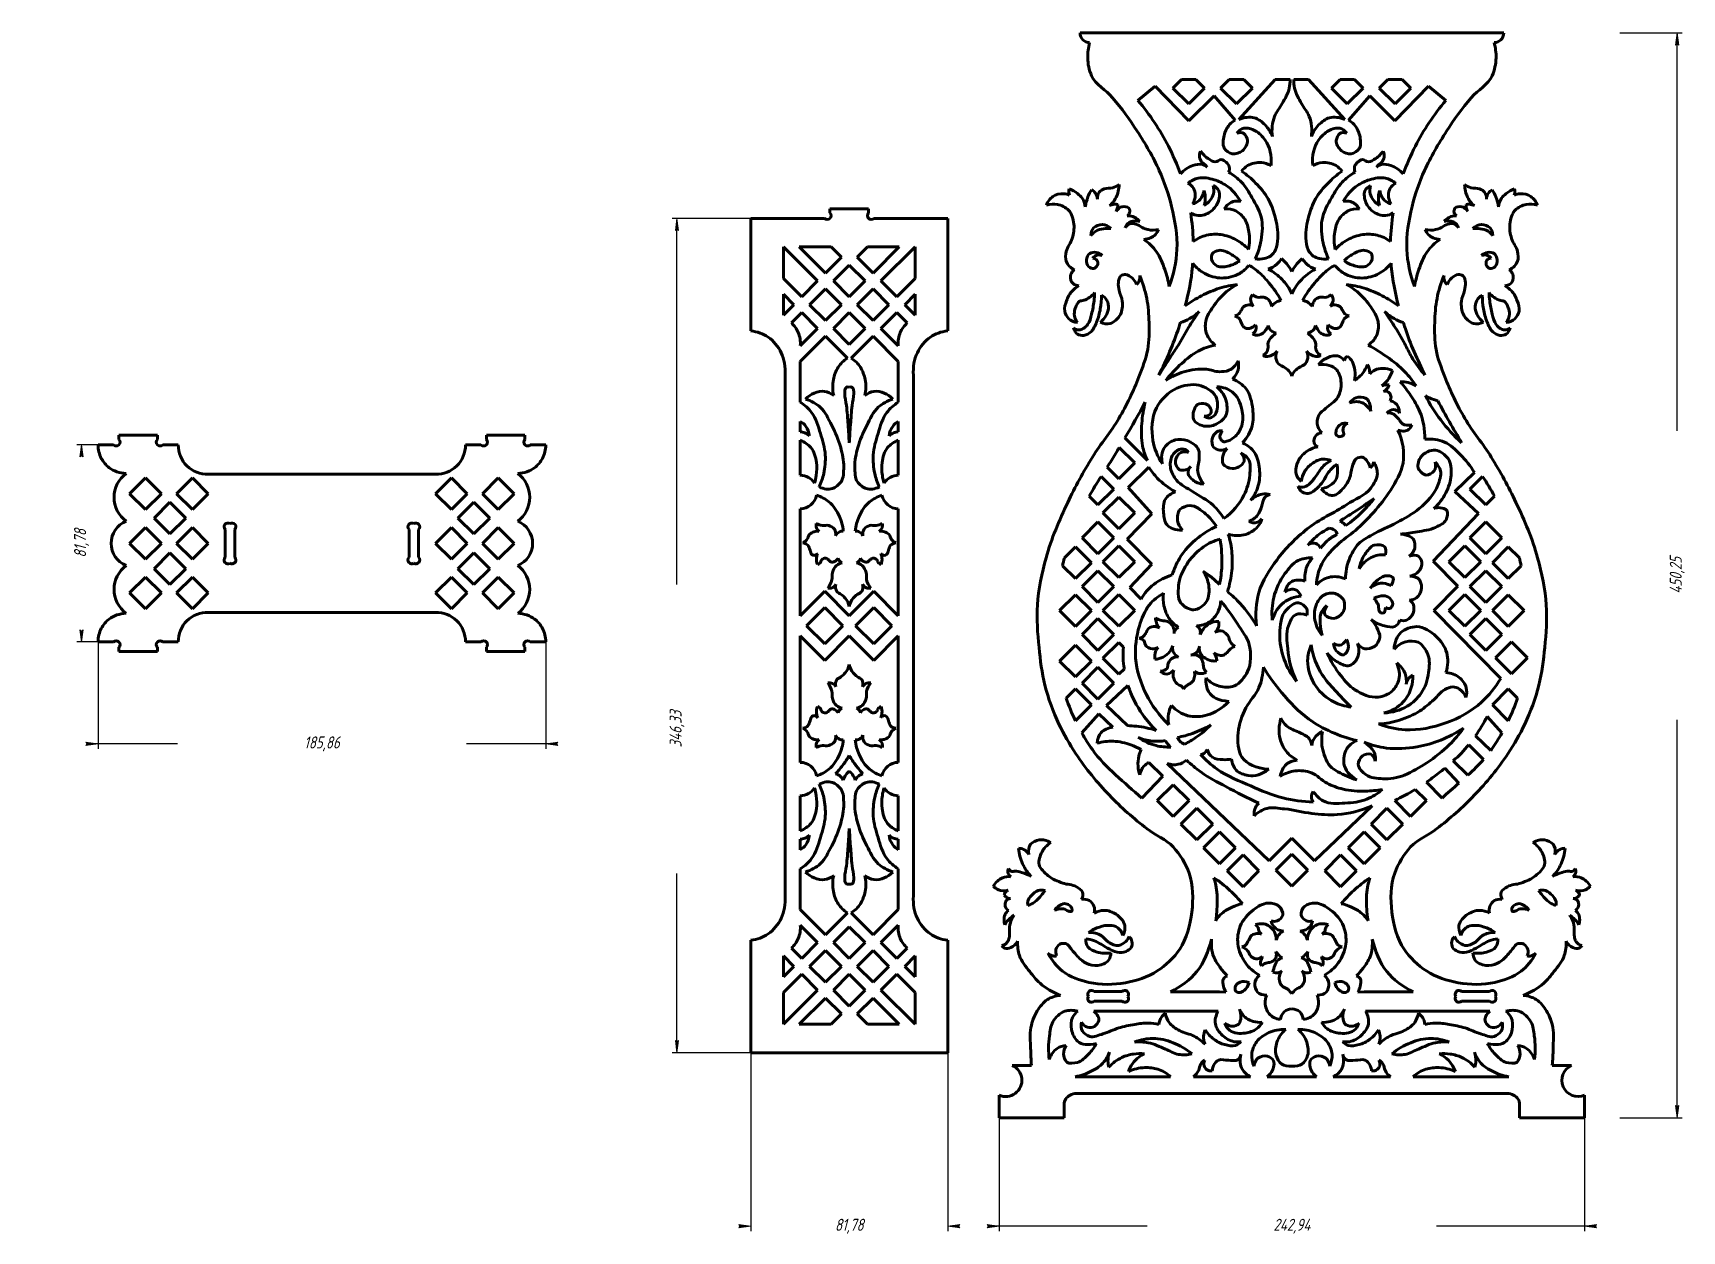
# Model space of a CAD drawing. Header units: millimetres. Extents: x -133 to 552, y -80 to 418.
import ezdxf

# ---------------------------------------------------------------- set-up
doc = ezdxf.new("R2010")
doc.units = ezdxf.units.MM
doc.linetypes.add('K5LT32769', pattern=[0])
doc.linetypes.add('K5LT_THIN', pattern=[0])
doc.styles.add('KDIMTEXTSTYLE', font='GOST_AU.SHX', dxfattribs={"width": 0.96, "oblique": 15, "height": 5})
doc.dimstyles.new('KDIMSTYLE (1.00)', dxfattribs={"dimtxt": 5, "dimasz": 1, "dimexe": 2, "dimexo": 0, "dimgap": 1, "dimtad": 1, "dimtxsty": 'KDIMTEXTSTYLE', "dimsah": 1, "dimcen": 0, "dimdle": 1, "dimadec": 0, "dimazin": 0, "dimtfac": 0.667, "dimtmove": 0, "dimatfit": 3, "dimfxl": 1, "dimtvp": 1, "dimtolj": 1, "dimtzin": 0, "dimarcsym": 0})

msp = doc.modelspace()

# ---------------------------------------------------------------- blocks, each defined once
blk = doc.blocks.new('KDIMARROW_01')
blk.add_hatch(color=0).paths.add_polyline_path([(0, 0), (-5, 0.66), (-4.5, 0), (-5, -0.66)])
at = {"color": 0, "linetype": 'K5LT_THIN', "lineweight": 18}
for p, q in [((-4.5, 0), (-5, 0.66)), ((-5, 0.66), (0, 0)), ((0, 0), (-5, -0.66)), ((-5, -0.66), (-4.5, 0)), ((0, 0), (-1, 0))]:
    blk.add_line(p, q, dxfattribs=at)

# ---------------------------------------------------------------- dimensions: what is measured, and where the dimension line sits
at = {"color": 7}
for base, p1, p2, location in [((549.688, 417.619), (525.87, -32.628), (525.87, 417.619), (549.688, 192.496)), ((134.542, 340.669), (165.156, -5.659), (165.156, 340.669), (134.542, 128.669)), ((-112.622, 246.652), (-105.775, 164.874), (-105.775, 246.652), (-112.622, 205.763))]:
    msp.add_linear_dim(base=base, p1=p1, p2=p2, angle=90, location=location, dimstyle='KDIMSTYLE (1.00)', override={"dimexo": 0, "dimpost": '\\H5.0;\\W0.965;\\Q15;<>', "dimblk1": 'KDIMARROW_01', "dimblk2": 'KDIMARROW_01', "dimse1": 0, "dimse2": 0, "dimclrt": 7, "dimtolj": 1}, dxfattribs=at).render()
for base, p1, p2, location in [((-105.775, 122.539), (80.086, 164.874), (-105.775, 164.874), (-12.844, 122.539)), ((165.156, -77.679), (246.933, -5.659), (165.156, -5.659), (206.044, -77.679)), ((268.282, -77.679), (511.223, -32.628), (268.282, -32.628), (389.752, -77.679))]:
    msp.add_linear_dim(base=base, p1=p1, p2=p2, location=location, dimstyle='KDIMSTYLE (1.00)', override={"dimexo": 0, "dimpost": '\\H5.0;\\W0.965;\\Q15;<>', "dimblk1": 'KDIMARROW_01', "dimblk2": 'KDIMARROW_01', "dimse1": 0, "dimse2": 0, "dimclrt": 7, "dimtolj": 1}, dxfattribs=at).render()

# ---------------------------------------------------------------- linework, layer by layer
at = {"color": 30, "linetype": 'K5LT32769', "lineweight": 60, "true_color": 0xff8000}
for p, q in [((301.822, 417.619), (389.752, 417.619)), ((477.682, 417.619), (389.752, 417.619)), ((340.334, 394.767), (343.938, 398.372)), ((343.938, 398.372), (349.929, 398.372)), ((353.533, 394.767), (349.929, 398.372)), ((360.174, 394.767), (363.778, 398.372)), ((363.778, 398.372), (369.769, 398.372)), ((367.758, 381.643), (382.786, 398.372)), ((373.373, 394.767), (369.769, 398.372)), ((382.786, 398.372), (388.999, 398.372)), ((396.718, 398.372), (390.505, 398.372)), ((411.746, 381.643), (396.718, 398.372)), ((406.132, 394.767), (409.736, 398.372)), ((415.727, 398.372), (409.736, 398.372)), ((419.331, 394.767), (415.727, 398.372)), ((425.972, 394.767), (429.576, 398.372)), ((435.567, 398.372), (429.576, 398.372)), ((439.171, 394.767), (435.567, 398.372)), ((325.857, 389.657), (333.071, 395.577)), ((333.071, 395.577), (346.968, 381.194)), ((346.933, 388.168), (340.334, 394.767)), ((346.933, 388.168), (353.533, 394.767)), ((346.968, 381.194), (357.435, 391.468)), ((357.435, 391.468), (366.255, 381.468)), ((366.773, 388.168), (360.174, 394.767)), ((366.773, 388.168), (373.373, 394.767)), ((412.732, 388.168), (406.132, 394.767)), ((412.732, 388.168), (419.331, 394.767)), ((422.069, 391.468), (413.25, 381.468)), ((432.536, 381.194), (422.069, 391.468)), ((432.572, 388.168), (425.972, 394.767)), ((446.433, 395.577), (432.536, 381.194)), ((432.572, 388.168), (439.171, 394.767)), ((453.648, 389.657), (446.433, 395.577)), ((206.044, 344.669), (198.044, 344.669)), ((198.044, 344.669), (198.044, 342.914)), ((206.044, 344.669), (214.044, 344.669)), ((214.044, 344.669), (214.044, 342.914)), ((165.156, 340.669), (195.799, 340.669)), ((165.156, 340.669), (165.156, 294.002)), ((246.933, 340.669), (216.289, 340.669)), ((246.933, 340.669), (246.933, 294.002)), ((178.734, 328.881), (178.734, 315.682)), ((192.913, 314.703), (178.734, 328.881)), ((185.266, 328.881), (196.179, 317.969)), ((198.465, 328.881), (185.266, 328.881)), ((202.778, 324.568), (198.465, 328.881)), ((209.31, 324.568), (213.624, 328.881)), ((213.624, 328.881), (226.823, 328.881)), ((226.823, 328.881), (215.91, 317.969)), ((219.176, 314.703), (233.355, 328.881)), ((233.355, 328.881), (233.355, 315.682)), ((196.179, 317.969), (202.778, 324.568)), ((215.91, 317.969), (209.31, 324.568)), ((178.734, 315.682), (186.313, 308.103)), ((206.044, 321.302), (199.445, 314.703)), ((206.044, 321.302), (212.644, 314.703)), ((233.355, 315.682), (225.776, 308.103)), ((178.734, 309.15), (178.734, 300.524)), ((183.047, 304.837), (178.734, 309.15)), ((186.313, 308.103), (192.913, 314.703)), ((196.179, 311.436), (189.579, 304.837)), ((202.778, 304.837), (196.179, 311.436)), ((199.445, 314.703), (206.044, 308.103)), ((212.644, 314.703), (206.044, 308.103)), ((209.31, 304.837), (215.91, 311.436)), ((215.91, 311.436), (222.51, 304.837)), ((225.776, 308.103), (219.176, 314.703)), ((229.042, 304.837), (233.355, 309.15)), ((233.355, 309.15), (233.355, 300.524)), ((178.734, 300.524), (183.047, 304.837)), ((182, 297.258), (186.313, 301.571)), ((186.313, 301.571), (192.913, 294.971)), ((189.579, 304.837), (196.179, 298.237)), ((196.179, 298.237), (202.778, 304.837)), ((206.044, 301.571), (199.445, 294.971)), ((206.044, 301.571), (212.644, 294.971)), ((215.91, 298.237), (209.31, 304.837)), ((222.51, 304.837), (215.91, 298.237)), ((225.776, 301.571), (219.176, 294.971)), ((230.089, 297.258), (225.776, 301.571)), ((233.355, 300.524), (229.042, 304.837)), ((192.913, 294.971), (185.702, 287.761)), ((199.445, 294.971), (206.044, 288.371)), ((212.644, 294.971), (206.044, 288.371)), ((219.176, 294.971), (226.387, 287.761)), ((185.702, 281.229), (196.179, 291.705)), ((196.179, 291.705), (205.275, 282.609)), ((215.91, 291.705), (206.814, 282.609)), ((226.387, 281.229), (215.91, 291.705)), ((185.702, 281.229), (185.702, 264.366)), ((226.387, 281.229), (226.387, 264.366)), ((179.404, 275.588), (179.404, 171.548)), ((232.685, 275.588), (232.685, 171.548)), ((185.702, 256.399), (185.702, 252.049)), ((226.387, 256.399), (226.387, 252.049)), ((-105.775, 246.652), (-99.353, 246.652)), ((-97.108, 248.897), (-97.108, 250.652)), ((-97.108, 250.652), (-89.108, 250.652)), ((-81.108, 250.652), (-89.108, 250.652)), ((-81.108, 248.897), (-81.108, 250.652)), ((-78.863, 246.652), (-72.441, 246.652)), ((53.174, 246.652), (46.753, 246.652)), ((55.419, 250.652), (63.419, 250.652)), ((55.419, 248.897), (55.419, 250.652)), ((71.419, 250.652), (63.419, 250.652)), ((71.419, 248.897), (71.419, 250.652)), ((80.086, 246.652), (73.664, 246.652)), ((185.702, 248.541), (185.702, 234.002)), ((226.387, 248.541), (226.387, 234.002)), ((329.803, 240.208), (320.453, 249.509)), ((324.542, 239.162), (318.12, 245.584)), ((-92.659, 226.355), (-86.06, 232.955)), ((-86.06, 232.955), (-79.46, 226.355)), ((-73.201, 226.355), (-66.601, 232.955)), ((-66.601, 232.955), (-60.002, 226.355)), ((-60.002, 234.46), (-12.844, 234.46)), ((34.313, 234.46), (-12.844, 234.46)), ((40.913, 232.955), (34.313, 226.355)), ((47.513, 226.355), (40.913, 232.955)), ((60.371, 232.955), (53.771, 226.355)), ((66.971, 226.355), (60.371, 232.955)), ((315.854, 228.299), (310.591, 233.562)), ((317.942, 232.563), (313.091, 237.414)), ((317.942, 232.563), (324.542, 239.162)), ((330.382, 237.356), (321.856, 228.912)), ((457.441, 227.227), (465.575, 235.183)), ((463.651, 228.299), (468.913, 233.562)), ((-86.06, 219.756), (-92.659, 226.355)), ((-79.46, 226.355), (-86.06, 219.756)), ((-66.601, 219.756), (-73.201, 226.355)), ((-60.002, 226.355), (-66.601, 219.756)), ((34.313, 226.355), (40.913, 219.756)), ((40.913, 219.756), (47.513, 226.355)), ((53.771, 226.355), (60.371, 219.756)), ((60.371, 219.756), (66.971, 226.355)), ((309.254, 221.7), (315.854, 228.299)), ((321.856, 228.912), (331.618, 217.966)), ((467.179, 218.119), (457.441, 227.227)), ((470.251, 221.7), (463.651, 228.299)), ((-82.508, 216.281), (-75.908, 222.88)), ((-75.908, 222.88), (-69.309, 216.281)), ((50.22, 222.88), (43.62, 216.281)), ((56.82, 216.281), (50.22, 222.88)), ((185.702, 220.149), (185.702, 175.738)), ((226.387, 220.149), (226.387, 175.738)), ((309.254, 221.7), (305.64, 225.314)), ((311.343, 218.4), (317.942, 224.999)), ((324.542, 218.4), (317.942, 224.999)), ((470.251, 221.7), (473.865, 225.314)), ((-92.659, 205.763), (-86.06, 212.363)), ((-86.06, 212.363), (-79.46, 205.763)), ((-75.908, 209.681), (-82.508, 216.281)), ((-69.309, 216.281), (-75.908, 209.681)), ((-73.201, 205.763), (-66.601, 212.363)), ((-66.601, 212.363), (-60.002, 205.763)), ((40.913, 212.363), (34.313, 205.763)), ((47.513, 205.763), (40.913, 212.363)), ((43.62, 216.281), (50.22, 209.681)), ((50.22, 209.681), (56.82, 216.281)), ((60.371, 212.363), (53.771, 205.763)), ((66.971, 205.763), (60.371, 212.363)), ((302.655, 208.064), (309.254, 214.663)), ((315.854, 208.064), (309.254, 214.663)), ((317.942, 211.8), (311.343, 218.4)), ((317.942, 211.8), (324.542, 218.4)), ((331.618, 217.966), (321.346, 207.497)), ((448.349, 198.41), (467.179, 218.119)), ((463.651, 208.064), (470.251, 214.663)), ((476.85, 208.064), (470.251, 214.663)), ((-92.659, 205.763), (-86.06, 199.163)), ((-86.06, 199.163), (-79.46, 205.763)), ((-73.201, 205.763), (-66.601, 199.163)), ((-66.601, 199.163), (-60.002, 205.763)), ((-52.998, 211.518), (-52.998, 205.763)), ((-52.998, 200.008), (-52.998, 205.763)), ((-48.998, 205.763), (-48.998, 211.518)), ((-48.998, 205.763), (-48.998, 200.008)), ((23.31, 211.518), (23.31, 205.763)), ((23.31, 200.008), (23.31, 205.763)), ((27.31, 205.763), (27.31, 211.518)), ((27.31, 205.763), (27.31, 200.008)), ((40.913, 199.163), (34.313, 205.763)), ((47.513, 205.763), (40.913, 199.163)), ((60.371, 199.163), (53.771, 205.763)), ((66.971, 205.763), (60.371, 199.163)), ((309.254, 201.464), (302.655, 208.064)), ((309.254, 201.464), (315.854, 208.064)), ((321.346, 207.497), (331.681, 197.091)), ((470.251, 201.464), (463.651, 208.064)), ((470.251, 201.464), (476.85, 208.064)), ((-75.908, 201.845), (-82.508, 195.246)), ((-69.309, 195.246), (-75.908, 201.845)), ((43.62, 195.246), (50.22, 201.845)), ((50.22, 201.845), (56.82, 195.246)), ((295.341, 199.743), (299.921, 204.323)), ((306.521, 197.724), (299.921, 204.323)), ((311.343, 198.164), (317.942, 204.764)), ((324.542, 198.164), (317.942, 204.764)), ((454.963, 198.164), (461.562, 204.764)), ((468.162, 198.164), (461.562, 204.764)), ((472.984, 197.724), (479.584, 204.323)), ((484.164, 199.743), (479.584, 204.323)), ((-86.06, 191.77), (-92.659, 185.171)), ((-79.46, 185.171), (-86.06, 191.77)), ((-82.508, 195.246), (-75.908, 188.646)), ((-75.908, 188.646), (-69.309, 195.246)), ((-66.601, 191.77), (-73.201, 185.171)), ((-60.002, 185.171), (-66.601, 191.77)), ((34.313, 185.171), (40.913, 191.77)), ((40.913, 191.77), (47.513, 185.171)), ((50.22, 188.646), (43.62, 195.246)), ((56.82, 195.246), (50.22, 188.646)), ((53.771, 185.171), (60.371, 191.77)), ((60.371, 191.77), (66.971, 185.171)), ((299.921, 191.124), (294.551, 196.494)), ((299.921, 191.124), (306.521, 197.724)), ((302.655, 187.824), (309.254, 194.424)), ((315.854, 187.824), (309.254, 194.424)), ((317.942, 191.565), (311.343, 198.164)), ((317.942, 191.565), (324.542, 198.164)), ((331.681, 197.091), (322.54, 187.384)), ((458.646, 187.967), (448.349, 198.41)), ((461.562, 191.565), (454.963, 198.164)), ((461.562, 191.565), (468.162, 198.164)), ((463.651, 187.824), (470.251, 194.424)), ((476.85, 187.824), (470.251, 194.424)), ((479.584, 191.124), (472.984, 197.724)), ((479.584, 191.124), (484.954, 196.494)), ((-92.659, 185.171), (-86.06, 178.571)), ((-86.06, 178.571), (-79.46, 185.171)), ((-73.201, 185.171), (-66.601, 178.571)), ((-66.601, 178.571), (-60.002, 185.171)), ((40.913, 178.571), (34.313, 185.171)), ((47.513, 185.171), (40.913, 178.571)), ((60.371, 178.571), (53.771, 185.171)), ((66.971, 185.171), (60.371, 178.571)), ((185.702, 175.738), (195.873, 185.909)), ((195.873, 185.909), (206.044, 175.738)), ((216.216, 185.909), (206.044, 175.738)), ((226.387, 175.738), (216.216, 185.909)), ((309.254, 181.225), (302.655, 187.824)), ((309.254, 181.225), (315.854, 187.824)), ((322.54, 187.384), (327.174, 182.591)), ((448.687, 177.962), (458.646, 187.967)), ((470.251, 181.225), (463.651, 187.824)), ((470.251, 181.225), (476.85, 187.824)), ((188.35, 171.548), (195.873, 179.072)), ((203.397, 171.548), (195.873, 179.072)), ((208.692, 171.548), (216.216, 179.072)), ((223.739, 171.548), (216.216, 179.072)), ((293.321, 177.853), (299.921, 184.453)), ((306.521, 177.853), (299.921, 184.453)), ((311.343, 177.925), (317.942, 184.524)), ((324.542, 177.925), (317.942, 184.524)), ((476.424, 149.694), (448.687, 177.962)), ((454.963, 177.925), (461.562, 184.524)), ((468.162, 177.925), (461.562, 184.524)), ((472.984, 177.853), (479.584, 184.453)), ((486.183, 177.853), (479.584, 184.453)), ((-60.002, 177.066), (-12.844, 177.066)), ((34.313, 177.066), (-12.844, 177.066)), ((179.404, 59.422), (179.404, 171.548)), ((188.35, 171.548), (195.873, 164.025)), ((203.397, 171.548), (195.873, 164.025)), ((208.692, 171.548), (216.216, 164.025)), ((223.739, 171.548), (216.216, 164.025)), ((232.685, 59.422), (232.685, 171.548)), ((299.921, 171.253), (293.321, 177.853)), ((299.921, 171.253), (306.521, 177.853)), ((302.655, 167.954), (309.254, 174.553)), ((315.854, 167.954), (309.254, 174.553)), ((317.942, 171.325), (311.343, 177.925)), ((317.942, 171.325), (324.542, 177.925)), ((461.562, 171.325), (454.963, 177.925)), ((461.562, 171.325), (468.162, 177.925)), ((463.651, 167.954), (470.251, 174.553)), ((476.85, 167.954), (470.251, 174.553)), ((479.584, 171.253), (472.984, 177.853)), ((479.584, 171.253), (486.183, 177.853)), ((-105.775, 164.874), (-99.353, 164.874)), ((-78.863, 164.874), (-72.441, 164.874)), ((53.174, 164.874), (46.753, 164.874)), ((80.086, 164.874), (73.664, 164.874)), ((185.702, 167.359), (195.873, 157.188)), ((185.702, 114.86), (185.702, 167.359)), ((195.873, 157.188), (206.044, 167.359)), ((216.216, 157.188), (206.044, 167.359)), ((226.387, 167.359), (216.216, 157.188)), ((226.387, 114.86), (226.387, 167.359)), ((309.254, 161.354), (302.655, 167.954)), ((309.254, 161.354), (315.854, 167.954)), ((311.343, 158.054), (317.942, 164.654)), ((319.911, 162.685), (317.942, 164.654)), ((470.251, 161.354), (463.651, 167.954)), ((470.251, 161.354), (476.85, 167.954)), ((474.317, 158.249), (480.917, 164.849)), ((487.517, 158.249), (480.917, 164.849)), ((-97.108, 162.629), (-97.108, 160.874)), ((-97.108, 160.874), (-89.108, 160.874)), ((-81.108, 160.874), (-89.108, 160.874)), ((-81.108, 162.629), (-81.108, 160.874)), ((55.419, 162.629), (55.419, 160.874)), ((55.419, 160.874), (63.419, 160.874)), ((71.419, 160.874), (63.419, 160.874)), ((71.419, 162.629), (71.419, 160.874)), ((293.321, 156.916), (299.921, 163.516)), ((306.521, 156.916), (299.921, 163.516)), ((317.942, 151.454), (311.343, 158.054)), ((480.917, 151.65), (474.317, 158.249)), ((480.917, 151.65), (487.517, 158.249)), ((299.921, 150.316), (293.321, 156.916)), ((299.921, 150.316), (306.521, 156.916)), ((302.655, 147.716), (309.254, 154.316)), ((315.854, 147.716), (309.254, 154.316)), ((317.942, 151.454), (320.215, 153.727)), ((296.082, 141.513), (299.921, 145.352)), ((306.521, 138.753), (299.921, 145.352)), ((309.254, 141.116), (302.655, 147.716)), ((309.254, 141.116), (315.854, 147.716)), ((312.793, 138.436), (321.691, 146.746)), ((472.984, 138.753), (479.584, 145.352)), ((483.423, 141.513), (479.584, 145.352)), ((299.921, 132.153), (306.521, 138.753)), ((321.507, 130.123), (312.793, 138.436)), ((479.584, 132.153), (472.984, 138.753)), ((302.551, 127.097), (309.689, 135.024)), ((309.689, 135.024), (315.395, 129.462)), ((476.953, 127.097), (470.785, 133.947)), ((465.98, 125.872), (472.291, 119.782)), ((463.182, 122.161), (469.29, 116.05)), ((330.438, 114.8), (336.248, 109.138)), ((380.324, 74.01), (337.968, 114.419)), ((453.251, 112.454), (459.117, 106.25)), ((456.737, 115.462), (462.847, 109.575)), ((327.423, 100.051), (336.248, 109.138)), ((333.874, 98.97), (340.474, 105.57)), ((347.074, 98.97), (340.474, 105.57)), ((445.631, 98.97), (440.966, 103.635)), ((452.081, 100.051), (445.64, 106.684)), ((185.702, 86.469), (185.702, 101.008)), ((226.387, 86.469), (226.387, 101.008)), ((340.474, 92.37), (333.874, 98.97)), ((340.474, 92.37), (347.074, 98.97)), ((343.709, 89.242), (350.309, 95.842)), ((356.909, 89.242), (350.309, 95.842)), ((399.18, 74.01), (423.055, 96.787)), ((422.596, 89.242), (429.196, 95.842)), ((435.795, 89.242), (429.196, 95.842)), ((439.031, 92.37), (432.431, 98.97)), ((439.031, 92.37), (445.631, 98.97)), ((350.309, 82.642), (343.709, 89.242)), ((350.309, 82.642), (356.909, 89.242)), ((429.196, 82.642), (422.596, 89.242)), ((429.196, 82.642), (435.795, 89.242)), ((185.702, 78.611), (185.702, 82.961)), ((226.387, 78.611), (226.387, 82.961)), ((353.141, 79.357), (359.741, 85.957)), ((366.341, 79.357), (359.741, 85.957)), ((389.752, 83.439), (380.324, 74.01)), ((389.752, 83.439), (399.18, 74.01)), ((413.164, 79.357), (419.764, 85.957)), ((426.364, 79.357), (419.764, 85.957)), ((359.741, 72.758), (353.141, 79.357)), ((359.741, 72.758), (366.341, 79.357)), ((362.906, 69.844), (369.506, 76.444)), ((376.105, 69.844), (369.506, 76.444)), ((383.153, 70.12), (389.752, 76.719)), ((396.352, 70.12), (389.752, 76.719)), ((403.4, 69.844), (409.999, 76.444)), ((416.599, 69.844), (409.999, 76.444)), ((419.764, 72.758), (413.164, 79.357)), ((419.764, 72.758), (426.364, 79.357)), ((185.702, 53.781), (185.702, 70.644)), ((226.387, 53.781), (226.387, 70.644)), ((369.506, 63.244), (362.906, 69.844)), ((369.506, 63.244), (376.105, 69.844)), ((389.752, 63.52), (383.153, 70.12)), ((389.752, 63.52), (396.352, 70.12)), ((409.999, 63.244), (403.4, 69.844)), ((409.999, 63.244), (416.599, 69.844)), ((185.702, 53.781), (196.179, 43.305)), ((196.179, 43.305), (205.275, 52.401)), ((215.91, 43.305), (206.814, 52.401)), ((226.387, 53.781), (215.91, 43.305)), ((192.913, 40.039), (185.702, 47.249)), ((199.445, 40.039), (206.044, 46.638)), ((212.644, 40.039), (206.044, 46.638)), ((219.176, 40.039), (226.387, 47.249)), ((165.156, -5.659), (165.156, 41.008)), ((178.734, 25.86), (178.734, 34.486)), ((178.734, 34.486), (183.047, 30.173)), ((182, 37.752), (186.313, 33.439)), ((186.313, 33.439), (192.913, 40.039)), ((189.579, 30.173), (196.179, 36.773)), ((196.179, 36.773), (202.778, 30.173)), ((206.044, 33.439), (199.445, 40.039)), ((206.044, 33.439), (212.644, 40.039)), ((215.91, 36.773), (209.31, 30.173)), ((222.51, 30.173), (215.91, 36.773)), ((225.776, 33.439), (219.176, 40.039)), ((230.089, 37.752), (225.776, 33.439)), ((233.355, 34.486), (229.042, 30.173)), ((233.355, 25.86), (233.355, 34.486)), ((246.933, -5.659), (246.933, 41.008)), ((183.047, 30.173), (178.734, 25.86)), ((196.179, 23.573), (189.579, 30.173)), ((202.778, 30.173), (196.179, 23.573)), ((209.31, 30.173), (215.91, 23.573)), ((215.91, 23.573), (222.51, 30.173)), ((229.042, 30.173), (233.355, 25.86)), ((178.734, 19.328), (186.313, 26.907)), ((186.313, 26.907), (192.913, 20.307)), ((199.445, 20.307), (206.044, 26.907)), ((212.644, 20.307), (206.044, 26.907)), ((225.776, 26.907), (219.176, 20.307)), ((233.355, 19.328), (225.776, 26.907)), ((192.913, 20.307), (178.734, 6.128)), ((178.734, 6.128), (178.734, 19.328)), ((185.266, 6.128), (196.179, 17.041)), ((196.179, 17.041), (202.778, 10.442)), ((206.044, 13.708), (199.445, 20.307)), ((206.044, 13.708), (212.644, 20.307)), ((215.91, 17.041), (209.31, 10.442)), ((226.823, 6.128), (215.91, 17.041)), ((219.176, 20.307), (233.355, 6.128)), ((233.355, 6.128), (233.355, 19.328)), ((313.489, 19.72), (307.734, 19.72)), ((307.734, 15.72), (313.489, 15.72)), ((313.489, 19.72), (319.244, 19.72)), ((319.244, 15.72), (313.489, 15.72)), ((466.016, 19.72), (460.261, 19.72)), ((460.261, 15.72), (466.016, 15.72)), ((466.016, 19.72), (471.771, 19.72)), ((471.771, 15.72), (466.016, 15.72)), ((202.778, 10.442), (198.465, 6.128)), ((209.31, 10.442), (213.624, 6.128)), ((307.552, 11.547), (359.176, 11.547)), ((471.953, 11.547), (420.329, 11.547)), ((198.465, 6.128), (185.266, 6.128)), ((213.624, 6.128), (226.823, 6.128)), ((165.156, -5.659), (206.044, -5.659)), ((246.933, -5.659), (206.044, -5.659)), ((281.659, -10.952), (273.659, -10.952)), ((497.846, -10.952), (505.846, -10.952)), ((299.757, -15.617), (339.408, -15.617)), ((348.884, -15.617), (372.632, -15.617)), ((379.499, -15.617), (389.752, -15.617)), ((400.006, -15.617), (389.752, -15.617)), ((430.621, -15.617), (406.873, -15.617)), ((479.748, -15.617), (440.097, -15.617)), ((268.282, -23.294), (268.282, -32.628)), ((295.208, -32.628), (295.208, -27.294)), ((389.752, -22.586), (300.419, -22.586)), ((389.752, -22.586), (479.086, -22.586)), ((484.297, -32.628), (484.297, -27.294)), ((511.223, -23.294), (511.223, -32.628)), ((268.282, -32.628), (295.208, -32.628)), ((511.223, -32.628), (484.297, -32.628))]:
    msp.add_line(p, q, dxfattribs=at)
for centre, radius, start, end in [((305.822, 417.619), 4, 180, 270), ((473.682, 417.619), 4, 270, 0), ((196.922, 341.791), 1.588, 225, 45), ((215.167, 341.791), 1.588, 135, 315), ((-98.23, 247.774), 1.588, 225, 45), ((-79.985, 247.774), 1.588, 135, 315), ((-60.424, 246.472), 12.019, 179.142196, 272.012096), ((34.735, 246.472), 12.019, 267.987904, 0.857804), ((54.297, 247.774), 1.588, 225, 45), ((72.542, 247.774), 1.588, 135, 315), ((-86.7, 224.87), 12.383, 126.728156, 233.271844), ((61.012, 224.87), 12.383, 306.728156, 53.271844), ((185.702, 227.076), 6.926, 31.596901, 90), ((226.387, 227.076), 6.926, 90, 148.403099), ((185.702, 227.076), 6.926, 270, 348.750758), ((226.387, 227.076), 6.926, 191.249242, 270), ((-90.423, 205.763), 9.894, 111.851236, 180), ((-51.876, 212.641), 1.588, 56.445101, 225), ((-50.121, 212.641), 1.588, 315, 123.554899), ((24.432, 212.641), 1.588, 56.445101, 225), ((26.187, 212.641), 1.588, 315, 123.554899), ((64.735, 205.763), 9.894, 0, 68.148764), ((-90.423, 205.763), 9.894, 180, 248.148764), ((64.735, 205.763), 9.894, 291.851236, 0), ((-51.876, 198.886), 1.588, 135, 303.554899), ((-50.121, 198.886), 1.588, 236.445101, 45), ((24.432, 198.886), 1.588, 135, 303.554899), ((26.187, 198.886), 1.588, 236.445101, 45), ((-86.7, 186.656), 12.383, 126.728156, 233.271844), ((61.012, 186.656), 12.383, 306.728156, 53.271844), ((-60.424, 165.054), 12.019, 87.987904, 180.857804), ((34.735, 165.054), 12.019, 359.142196, 92.012096), ((-98.23, 163.752), 1.588, 315, 135), ((-79.985, 163.752), 1.588, 45, 225), ((54.297, 163.752), 1.588, 315, 135), ((72.542, 163.752), 1.588, 45, 225), ((185.702, 107.934), 6.926, 11.249242, 90), ((226.387, 107.934), 6.926, 90, 168.750758), ((185.702, 107.934), 6.926, 270, 328.403099), ((226.387, 107.934), 6.926, 211.596901, 270), ((306.611, 18.598), 1.588, 45, 213.554899), ((306.611, 16.843), 1.588, 146.445101, 315), ((320.366, 18.598), 1.588, 326.445101, 135), ((320.366, 16.843), 1.588, 225, 33.554899), ((459.139, 18.598), 1.588, 45, 213.554899), ((459.139, 16.843), 1.588, 146.445101, 315), ((472.894, 18.598), 1.588, 326.445101, 135), ((472.894, 16.843), 1.588, 225, 33.554899), ((389.752, 7.883), 4.667, 90, 177.900187), ((389.752, 7.883), 4.667, 2.099813, 90), ((270.971, -17.123), 6.731, 246.458352, 66.458352), ((508.534, -17.123), 6.731, 113.541648, 293.541648)]:
    msp.add_arc(centre, radius, start, end, dxfattribs=at)
for points, knots in [([(305.822, 413.619), (305.221, 411.502), (304.947, 409.398), (305, 407.307), (305.065, 404.814), (305.604, 402.117), (306.591, 399.885), (308.236, 396.164), (312.6, 393.938), (315.338, 390.741), (319.071, 386.38), (322.423, 381.645), (325.543, 376.825), (328.922, 371.604), (332.186, 366.203), (334.688, 360.523), (336.8, 355.728), (338.64, 350.701), (339.857, 345.613), (341.241, 339.823), (342.346, 333.688), (342.043, 327.788), (341.778, 322.609), (340.718, 317.462), (338.863, 312.347)], [0, 0, 0, 0, 1, 1, 1, 2, 2, 2, 3, 3, 3, 4, 4, 4, 5, 5, 5, 6, 6, 6, 7, 7, 7, 8, 8, 8, 8]), ([(473.682, 413.619), (474.284, 411.502), (474.558, 409.398), (474.504, 407.307), (474.44, 404.814), (473.901, 402.117), (472.914, 399.885), (471.268, 396.164), (466.904, 393.938), (464.167, 390.741), (460.434, 386.38), (457.081, 381.645), (453.962, 376.825), (450.583, 371.604), (447.319, 366.203), (444.817, 360.523), (442.705, 355.728), (440.865, 350.701), (439.648, 345.613), (438.264, 339.823), (437.159, 333.688), (437.461, 327.788), (437.727, 322.609), (438.787, 317.462), (440.642, 312.347)], [0, 0, 0, 0, 1, 1, 1, 2, 2, 2, 3, 3, 3, 4, 4, 4, 5, 5, 5, 6, 6, 6, 7, 7, 7, 8, 8, 8, 8]), ([(388.999, 398.372), (389.028, 397.1), (388.917, 395.866), (388.667, 394.669), (388.196, 392.408), (386.864, 390.34), (385.764, 388.28), (384.789, 386.455), (383.239, 384.864), (382.528, 382.97), (381.564, 380.404), (381.273, 377.611), (381.657, 374.59)], [0, 0, 0, 0, 1, 1, 1, 2, 2, 2, 3, 3, 3, 4, 4, 4, 4]), ([(390.505, 398.372), (390.477, 397.1), (390.587, 395.866), (390.837, 394.669), (391.309, 392.408), (392.641, 390.34), (393.741, 388.28), (394.716, 386.455), (396.265, 384.864), (396.977, 382.97), (397.941, 380.404), (398.231, 377.611), (397.848, 374.59)], [0, 0, 0, 0, 1, 1, 1, 2, 2, 2, 3, 3, 3, 4, 4, 4, 4]), ([(325.857, 389.657), (330.855, 383.701), (335.071, 377.354), (338.506, 370.615), (340.389, 366.923), (342.089, 363.053), (343.53, 359.092)], [0, 0, 0, 0, 1, 1, 1, 2, 2, 2, 2]), ([(453.648, 389.657), (448.65, 383.701), (444.433, 377.354), (440.999, 370.615), (439.116, 366.923), (437.416, 363.053), (435.975, 359.092)], [0, 0, 0, 0, 1, 1, 1, 2, 2, 2, 2]), ([(366.255, 381.468), (365.339, 380.944), (364.55, 380.318), (363.886, 379.589), (362.772, 378.367), (361.973, 376.659), (361.604, 375.06), (361.224, 373.415), (360.904, 371.175), (361.708, 369.84), (362.348, 368.776), (363.872, 367.624), (365.095, 367.42), (366.365, 367.209), (368.188, 367.891), (369.209, 368.734), (370.346, 369.673), (371.484, 371.628), (371.318, 373.055), (371.208, 374.006), (370.625, 375.407), (369.832, 375.89), (369.11, 376.329), (368.142, 376.387), (366.928, 376.063)], [0, 0, 0, 0, 1, 1, 1, 2, 2, 2, 3, 3, 3, 4, 4, 4, 5, 5, 5, 6, 6, 6, 7, 7, 7, 8, 8, 8, 8]), ([(366.928, 376.063), (367.807, 377.118), (368.763, 377.787), (369.797, 378.068), (371.218, 378.455), (373.113, 377.721), (374.498, 377.031), (376.152, 376.207), (377.622, 374.596), (378.681, 373.09), (380.669, 370.264), (381.475, 366.761), (381.101, 362.581)], [0, 0, 0, 0, 1, 1, 1, 2, 2, 2, 3, 3, 3, 4, 4, 4, 4]), ([(381.657, 374.59), (380.956, 376.516), (379.949, 378.141), (378.634, 379.467), (377.409, 380.702), (375.778, 381.952), (374.161, 382.392), (372.21, 382.921), (370.076, 382.672), (367.758, 381.643)], [0, 0, 0, 0, 1, 1, 1, 2, 2, 2, 3, 3, 3, 3]), ([(397.848, 374.59), (398.549, 376.516), (399.556, 378.141), (400.871, 379.467), (402.095, 380.702), (403.727, 381.952), (405.344, 382.392), (407.294, 382.921), (409.429, 382.672), (411.746, 381.643)], [0, 0, 0, 0, 1, 1, 1, 2, 2, 2, 3, 3, 3, 3]), ([(412.577, 376.063), (411.698, 377.118), (410.741, 377.787), (409.708, 378.068), (408.286, 378.455), (406.392, 377.721), (405.006, 377.031), (403.353, 376.207), (401.882, 374.596), (400.823, 373.09), (398.836, 370.264), (398.029, 366.761), (398.403, 362.581)], [0, 0, 0, 0, 1, 1, 1, 2, 2, 2, 3, 3, 3, 4, 4, 4, 4]), ([(413.25, 381.468), (414.165, 380.944), (414.955, 380.318), (415.619, 379.589), (416.733, 378.367), (417.532, 376.659), (417.901, 375.06), (418.281, 373.415), (418.6, 371.175), (417.797, 369.84), (417.157, 368.776), (415.633, 367.624), (414.409, 367.42), (413.14, 367.209), (411.317, 367.891), (410.295, 368.734), (409.159, 369.673), (408.021, 371.628), (408.187, 373.055), (408.297, 374.006), (408.879, 375.407), (409.673, 375.89), (410.395, 376.329), (411.363, 376.387), (412.577, 376.063)], [0, 0, 0, 0, 1, 1, 1, 2, 2, 2, 3, 3, 3, 4, 4, 4, 5, 5, 5, 6, 6, 6, 7, 7, 7, 8, 8, 8, 8]), ([(354.586, 361.958), (353.953, 362.482), (353.288, 362.843), (352.592, 363.039), (351.366, 363.386), (349.86, 362.948), (348.624, 362.556), (346.72, 361.951), (345.022, 360.796), (343.53, 359.092)], [0, 0, 0, 0, 1, 1, 1, 2, 2, 2, 3, 3, 3, 3]), ([(351.855, 368.596), (351.449, 367.705), (351.311, 366.852), (351.44, 366.038), (351.557, 365.304), (351.938, 364.493), (352.443, 363.929), (352.786, 363.546), (353.326, 363.335), (353.707, 362.973), (354.029, 362.666), (354.322, 362.328), (354.586, 361.958)], [0, 0, 0, 0, 1, 1, 1, 2, 2, 2, 3, 3, 3, 4, 4, 4, 4]), ([(363.505, 359.85), (363.83, 360.647), (363.91, 361.385), (363.747, 362.062), (363.579, 362.76), (363.019, 363.469), (362.468, 363.963), (361.914, 364.461), (361.128, 364.969), (360.429, 365.035), (359.635, 365.11), (358.781, 364.143), (357.974, 364.136), (356.953, 364.128), (355.875, 364.923), (354.966, 365.519), (353.765, 366.308), (352.728, 367.333), (351.855, 368.596)], [0, 0, 0, 0, 1, 1, 1, 2, 2, 2, 3, 3, 3, 4, 4, 4, 5, 5, 5, 6, 6, 6, 6]), ([(381.101, 362.581), (379.777, 363.274), (378.44, 363.677), (377.091, 363.791), (375.213, 363.949), (372.976, 363.576), (371.387, 362.581), (370.448, 361.992), (369.618, 361.197), (368.898, 360.195)], [0, 0, 0, 0, 1, 1, 1, 2, 2, 2, 3, 3, 3, 3]), ([(398.403, 362.581), (399.728, 363.274), (401.065, 363.677), (402.414, 363.791), (404.291, 363.949), (406.529, 363.576), (408.118, 362.581), (409.057, 361.992), (409.886, 361.197), (410.607, 360.195)], [0, 0, 0, 0, 1, 1, 1, 2, 2, 2, 3, 3, 3, 3]), ([(416, 359.85), (415.675, 360.647), (415.594, 361.385), (415.758, 362.062), (415.925, 362.76), (416.486, 363.469), (417.037, 363.963), (417.591, 364.461), (418.377, 364.969), (419.076, 365.035), (419.869, 365.11), (420.724, 364.143), (421.531, 364.136), (422.552, 364.128), (423.63, 364.923), (424.538, 365.519), (425.739, 366.308), (426.776, 367.333), (427.65, 368.596)], [0, 0, 0, 0, 1, 1, 1, 2, 2, 2, 3, 3, 3, 4, 4, 4, 5, 5, 5, 6, 6, 6, 6]), ([(427.65, 368.596), (428.056, 367.705), (428.194, 366.852), (428.064, 366.038), (427.948, 365.304), (427.567, 364.493), (427.062, 363.929), (426.719, 363.546), (426.178, 363.335), (425.798, 362.973), (425.476, 362.666), (425.182, 362.328), (424.919, 361.958)], [0, 0, 0, 0, 1, 1, 1, 2, 2, 2, 3, 3, 3, 4, 4, 4, 4]), ([(424.919, 361.958), (425.552, 362.482), (426.217, 362.843), (426.913, 363.039), (428.139, 363.386), (429.645, 362.948), (430.88, 362.556), (432.785, 361.951), (434.483, 360.796), (435.975, 359.092)], [0, 0, 0, 0, 1, 1, 1, 2, 2, 2, 3, 3, 3, 3]), ([(346.622, 355.243), (347.963, 356.302), (349.368, 357.005), (350.839, 357.352), (352.942, 357.849), (355.423, 357.295), (357.546, 356.661), (359.255, 356.15), (360.978, 355.331), (362.455, 354.344), (364.912, 352.703), (366.929, 350.467), (368.504, 347.638)], [0, 0, 0, 0, 1, 1, 1, 2, 2, 2, 3, 3, 3, 4, 4, 4, 4]), ([(374.568, 323.897), (375.569, 326.049), (376.307, 328.249), (376.78, 330.5), (377.434, 333.609), (377.778, 337.036), (377.229, 340.11), (376.653, 343.341), (374.856, 346.467), (373.185, 349.375), (371.927, 351.563), (370.595, 353.82), (368.864, 355.632), (367.311, 357.258), (365.525, 358.663), (363.505, 359.85)], [0, 0, 0, 0, 1, 1, 1, 2, 2, 2, 3, 3, 3, 4, 4, 4, 5, 5, 5, 5]), ([(368.898, 360.195), (371.137, 358.831), (372.944, 357.115), (374.706, 355.321), (376.649, 353.344), (378.54, 351.17), (379.901, 348.773), (381.142, 346.585), (382.034, 344.111), (382.696, 341.676), (383.506, 338.698), (384.155, 335.492), (383.915, 332.429), (383.787, 330.799), (383.742, 328.967), (382.983, 327.554), (382.476, 326.609), (381.741, 325.616), (380.859, 325.003), (380.126, 324.493), (379.182, 324.172), (378.301, 323.966), (377.109, 323.687), (375.864, 323.664), (374.568, 323.897)], [0, 0, 0, 0, 1, 1, 1, 2, 2, 2, 3, 3, 3, 4, 4, 4, 5, 5, 5, 6, 6, 6, 7, 7, 7, 8, 8, 8, 8]), ([(410.607, 360.195), (408.368, 358.831), (406.561, 357.115), (404.799, 355.321), (402.856, 353.344), (400.964, 351.17), (399.604, 348.773), (398.363, 346.585), (397.471, 344.111), (396.809, 341.676), (395.999, 338.698), (395.35, 335.492), (395.59, 332.429), (395.718, 330.799), (395.763, 328.967), (396.522, 327.554), (397.029, 326.609), (397.764, 325.616), (398.645, 325.003), (399.378, 324.493), (400.322, 324.172), (401.204, 323.966), (402.396, 323.687), (403.64, 323.664), (404.937, 323.897)], [0, 0, 0, 0, 1, 1, 1, 2, 2, 2, 3, 3, 3, 4, 4, 4, 5, 5, 5, 6, 6, 6, 7, 7, 7, 8, 8, 8, 8]), ([(404.937, 323.897), (403.936, 326.049), (403.198, 328.249), (402.725, 330.5), (402.071, 333.609), (401.726, 337.036), (402.275, 340.11), (402.852, 343.341), (404.648, 346.467), (406.32, 349.375), (407.577, 351.563), (408.91, 353.82), (410.641, 355.632), (412.194, 357.258), (413.98, 358.663), (416, 359.85)], [0, 0, 0, 0, 1, 1, 1, 2, 2, 2, 3, 3, 3, 4, 4, 4, 5, 5, 5, 5]), ([(432.883, 355.243), (431.542, 356.302), (430.136, 357.005), (428.666, 357.352), (426.563, 357.849), (424.082, 357.295), (421.959, 356.661), (420.25, 356.15), (418.527, 355.331), (417.05, 354.344), (414.592, 352.703), (412.576, 350.467), (411, 347.638)], [0, 0, 0, 0, 1, 1, 1, 2, 2, 2, 3, 3, 3, 4, 4, 4, 4]), ([(297.509, 350.314), (296.695, 350.646), (295.883, 350.839), (295.073, 350.892), (293.547, 350.993), (291.728, 350.555), (290.51, 349.716), (289.345, 348.913), (288.458, 347.702), (287.847, 346.082)], [0, 0, 0, 0, 1, 1, 1, 2, 2, 2, 3, 3, 3, 3]), ([(297.364, 352.916), (297.229, 352.507), (297.167, 352.1), (297.178, 351.698), (297.191, 351.232), (297.301, 350.771), (297.509, 350.314)], [0, 0, 0, 0, 1, 1, 1, 2, 2, 2, 2]), ([(304.017, 345.412), (303.877, 346.791), (303.456, 347.991), (302.753, 349.014), (302.25, 349.745), (301.517, 350.37), (300.812, 350.934), (299.785, 351.755), (298.636, 352.416), (297.364, 352.916)], [0, 0, 0, 0, 1, 1, 1, 2, 2, 2, 3, 3, 3, 3]), ([(306.615, 352.5), (306.002, 351.559), (305.492, 350.578), (305.084, 349.558), (304.557, 348.241), (304.202, 346.859), (304.017, 345.412)], [0, 0, 0, 0, 1, 1, 1, 2, 2, 2, 2]), ([(309.01, 348.694), (308.95, 349.651), (308.679, 350.467), (308.198, 351.141), (307.808, 351.686), (307.281, 352.139), (306.615, 352.5)], [0, 0, 0, 0, 1, 1, 1, 2, 2, 2, 2]), ([(318.032, 354.702), (317.186, 354.08), (316.291, 353.619), (315.348, 353.319), (314.245, 352.968), (312.895, 353.365), (311.838, 352.927), (311.078, 352.611), (310.205, 352.139), (309.732, 351.502), (309.193, 350.776), (308.953, 349.84), (309.01, 348.694)], [0, 0, 0, 0, 1, 1, 1, 2, 2, 2, 3, 3, 3, 4, 4, 4, 4]), ([(314.019, 345.94), (315.022, 346.772), (315.836, 347.718), (316.463, 348.777), (317.03, 349.737), (317.442, 350.844), (317.701, 351.936), (317.915, 352.832), (318.025, 353.754), (318.032, 354.702)], [0, 0, 0, 0, 1, 1, 1, 2, 2, 2, 3, 3, 3, 3]), ([(346.622, 355.243), (347.635, 354.706), (348.396, 354.014), (348.903, 353.169), (349.391, 352.355), (349.646, 351.252), (349.664, 350.3), (349.687, 349.072), (349.318, 347.85), (348.557, 346.635)], [0, 0, 0, 0, 1, 1, 1, 2, 2, 2, 3, 3, 3, 3]), ([(357.096, 354.31), (358.21, 353.703), (358.982, 352.965), (359.412, 352.097), (360.06, 350.791), (359.591, 348.72), (359.032, 347.292), (358.442, 345.785), (357.16, 344.26), (355.817, 343.351), (354.442, 342.421), (352.485, 341.674), (350.839, 341.83), (349.805, 341.928), (348.776, 342.289), (347.752, 342.911)], [0, 0, 0, 0, 1, 1, 1, 2, 2, 2, 3, 3, 3, 4, 4, 4, 5, 5, 5, 5]), ([(348.557, 346.635), (349.639, 346.932), (350.538, 347.405), (351.254, 348.053), (352.352, 349.046), (353.02, 350.452), (353.259, 352.27)], [0, 0, 0, 0, 1, 1, 1, 2, 2, 2, 2]), ([(353.259, 352.27), (353.576, 351.376), (353.76, 350.477), (353.812, 349.574), (353.881, 348.383), (353.719, 347.185), (353.328, 345.978)], [0, 0, 0, 0, 1, 1, 1, 2, 2, 2, 2]), ([(353.328, 345.978), (354.327, 346.585), (355.157, 347.322), (355.817, 348.191), (356.418, 348.981), (356.97, 349.937), (357.2, 350.887), (357.46, 351.962), (357.425, 353.103), (357.096, 354.31)], [0, 0, 0, 0, 1, 1, 1, 2, 2, 2, 3, 3, 3, 3]), ([(422.409, 354.31), (421.295, 353.703), (420.523, 352.965), (420.092, 352.097), (419.445, 350.791), (419.913, 348.72), (420.473, 347.292), (421.063, 345.785), (422.344, 344.26), (423.688, 343.351), (425.062, 342.421), (427.02, 341.674), (428.666, 341.83), (429.7, 341.928), (430.729, 342.289), (431.753, 342.911)], [0, 0, 0, 0, 1, 1, 1, 2, 2, 2, 3, 3, 3, 4, 4, 4, 5, 5, 5, 5]), ([(426.177, 345.978), (425.178, 346.585), (424.348, 347.322), (423.688, 348.191), (423.087, 348.981), (422.535, 349.937), (422.305, 350.887), (422.045, 351.962), (422.079, 353.103), (422.409, 354.31)], [0, 0, 0, 0, 1, 1, 1, 2, 2, 2, 3, 3, 3, 3]), ([(426.246, 352.27), (425.929, 351.376), (425.745, 350.477), (425.693, 349.574), (425.624, 348.383), (425.785, 347.185), (426.177, 345.978)], [0, 0, 0, 0, 1, 1, 1, 2, 2, 2, 2]), ([(430.947, 346.635), (429.866, 346.932), (428.967, 347.405), (428.251, 348.053), (427.153, 349.046), (426.485, 350.452), (426.246, 352.27)], [0, 0, 0, 0, 1, 1, 1, 2, 2, 2, 2]), ([(432.883, 355.243), (431.869, 354.706), (431.109, 354.014), (430.602, 353.169), (430.113, 352.355), (429.859, 351.252), (429.841, 350.3), (429.818, 349.072), (430.187, 347.85), (430.947, 346.635)], [0, 0, 0, 0, 1, 1, 1, 2, 2, 2, 3, 3, 3, 3]), ([(465.486, 345.94), (464.483, 346.772), (463.668, 347.718), (463.042, 348.777), (462.475, 349.737), (462.063, 350.844), (461.803, 351.936), (461.59, 352.832), (461.48, 353.754), (461.473, 354.702)], [0, 0, 0, 0, 1, 1, 1, 2, 2, 2, 3, 3, 3, 3]), ([(461.473, 354.702), (462.319, 354.08), (463.214, 353.619), (464.157, 353.319), (465.26, 352.968), (466.61, 353.365), (467.666, 352.927), (468.427, 352.611), (469.3, 352.139), (469.772, 351.502), (470.311, 350.776), (470.552, 349.84), (470.495, 348.694)], [0, 0, 0, 0, 1, 1, 1, 2, 2, 2, 3, 3, 3, 4, 4, 4, 4]), ([(470.495, 348.694), (470.555, 349.651), (470.826, 350.467), (471.307, 351.141), (471.696, 351.686), (472.224, 352.139), (472.89, 352.5)], [0, 0, 0, 0, 1, 1, 1, 2, 2, 2, 2]), ([(472.89, 352.5), (473.503, 351.559), (474.013, 350.578), (474.421, 349.558), (474.947, 348.241), (475.303, 346.859), (475.487, 345.412)], [0, 0, 0, 0, 1, 1, 1, 2, 2, 2, 2]), ([(475.487, 345.412), (475.627, 346.791), (476.049, 347.991), (476.752, 349.014), (477.255, 349.745), (477.988, 350.37), (478.693, 350.934), (479.719, 351.755), (480.869, 352.416), (482.141, 352.916)], [0, 0, 0, 0, 1, 1, 1, 2, 2, 2, 3, 3, 3, 3]), ([(482.141, 352.916), (482.276, 352.507), (482.337, 352.1), (482.326, 351.698), (482.314, 351.232), (482.203, 350.771), (481.996, 350.314)], [0, 0, 0, 0, 1, 1, 1, 2, 2, 2, 2]), ([(481.996, 350.314), (482.809, 350.646), (483.621, 350.839), (484.432, 350.892), (485.958, 350.993), (487.777, 350.555), (488.995, 349.716), (490.159, 348.913), (491.047, 347.702), (491.658, 346.082)], [0, 0, 0, 0, 1, 1, 1, 2, 2, 2, 3, 3, 3, 3]), ([(287.847, 346.082), (289.452, 346.565), (290.982, 346.674), (292.437, 346.409), (294.09, 346.108), (295.981, 345.232), (297.105, 344.06), (298.424, 342.684), (299.034, 340.295), (299.275, 338.323), (299.511, 336.389), (299.123, 334.255), (298.591, 332.347), (298.066, 330.461), (296.468, 328.846), (296.124, 326.937), (295.886, 325.619), (295.666, 324.025), (296.094, 322.834), (296.609, 321.399), (297.759, 320.22), (299.543, 319.296)], [0, 0, 0, 0, 1, 1, 1, 2, 2, 2, 3, 3, 3, 4, 4, 4, 5, 5, 5, 6, 6, 6, 7, 7, 7, 7]), ([(317.477, 346.456), (317.012, 346.527), (316.554, 346.544), (316.101, 346.507), (315.392, 346.45), (314.698, 346.261), (314.019, 345.94)], [0, 0, 0, 0, 1, 1, 1, 2, 2, 2, 2]), ([(316.772, 343.462), (317.075, 344.004), (317.281, 344.566), (317.391, 345.148), (317.471, 345.573), (317.5, 346.009), (317.477, 346.456)], [0, 0, 0, 0, 1, 1, 1, 2, 2, 2, 2]), ([(321.368, 341.749), (321.91, 342.099), (322.259, 342.504), (322.415, 342.963), (322.608, 343.533), (322.43, 344.484), (322.105, 344.925), (321.631, 345.567), (320.119, 345.681), (319.266, 345.492), (318.319, 345.282), (317.488, 344.606), (316.772, 343.462)], [0, 0, 0, 0, 1, 1, 1, 2, 2, 2, 3, 3, 3, 4, 4, 4, 4]), ([(368.504, 347.638), (367.389, 347.874), (366.363, 347.863), (365.428, 347.603), (363.963, 347.197), (362.718, 346.183), (361.694, 344.561)], [0, 0, 0, 0, 1, 1, 1, 2, 2, 2, 2]), ([(361.694, 344.561), (363.481, 344.684), (365.071, 344.408), (366.465, 343.731), (367.908, 343.031), (369.264, 341.689), (370.164, 340.344), (371.158, 338.856), (371.615, 336.882), (371.927, 335.089), (372.34, 332.718), (372.271, 330.275), (371.719, 327.76)], [0, 0, 0, 0, 1, 1, 1, 2, 2, 2, 3, 3, 3, 4, 4, 4, 4]), ([(417.811, 344.561), (416.024, 344.684), (414.434, 344.408), (413.04, 343.731), (411.596, 343.031), (410.241, 341.689), (409.341, 340.344), (408.347, 338.856), (407.89, 336.882), (407.578, 335.089), (407.165, 332.718), (407.234, 330.275), (407.785, 327.76)], [0, 0, 0, 0, 1, 1, 1, 2, 2, 2, 3, 3, 3, 4, 4, 4, 4]), ([(411, 347.638), (412.116, 347.874), (413.141, 347.863), (414.077, 347.603), (415.542, 347.197), (416.786, 346.183), (417.811, 344.561)], [0, 0, 0, 0, 1, 1, 1, 2, 2, 2, 2]), ([(458.137, 341.749), (457.595, 342.099), (457.246, 342.504), (457.09, 342.963), (456.897, 343.533), (457.074, 344.484), (457.4, 344.925), (457.874, 345.567), (459.386, 345.681), (460.238, 345.492), (461.185, 345.282), (462.017, 344.606), (462.733, 343.462)], [0, 0, 0, 0, 1, 1, 1, 2, 2, 2, 3, 3, 3, 4, 4, 4, 4]), ([(462.733, 343.462), (462.43, 344.004), (462.223, 344.566), (462.114, 345.148), (462.033, 345.573), (462.005, 346.009), (462.027, 346.456)], [0, 0, 0, 0, 1, 1, 1, 2, 2, 2, 2]), ([(462.027, 346.456), (462.492, 346.527), (462.951, 346.544), (463.404, 346.507), (464.113, 346.45), (464.807, 346.261), (465.486, 345.94)], [0, 0, 0, 0, 1, 1, 1, 2, 2, 2, 2]), ([(491.658, 346.082), (490.053, 346.565), (488.523, 346.674), (487.067, 346.409), (485.415, 346.108), (483.523, 345.232), (482.4, 344.06), (481.081, 342.684), (480.47, 340.295), (480.23, 338.323), (479.994, 336.389), (480.382, 334.255), (480.913, 332.347), (481.439, 330.461), (483.037, 328.846), (483.381, 326.937), (483.618, 325.619), (483.838, 324.025), (483.411, 322.834), (482.896, 321.399), (481.746, 320.22), (479.962, 319.296)], [0, 0, 0, 0, 1, 1, 1, 2, 2, 2, 3, 3, 3, 4, 4, 4, 5, 5, 5, 6, 6, 6, 7, 7, 7, 7]), ([(306.298, 333.455), (306.378, 334.831), (306.77, 335.905), (307.475, 336.675), (308.277, 337.553), (309.909, 338.17), (311.098, 338.131), (312.304, 338.092), (313.491, 337.514), (314.659, 336.397)], [0, 0, 0, 0, 1, 1, 1, 2, 2, 2, 3, 3, 3, 3]), ([(314.659, 336.397), (313.625, 336.526), (312.614, 336.516), (311.625, 336.366), (310.501, 336.195), (309.301, 335.898), (308.342, 335.313), (307.574, 334.844), (306.892, 334.225), (306.298, 333.455)], [0, 0, 0, 0, 1, 1, 1, 2, 2, 2, 3, 3, 3, 3]), ([(320.589, 336.7), (320.918, 337.772), (321.459, 338.543), (322.211, 339.014), (322.767, 339.361), (323.542, 339.483), (324.224, 339.564), (325.001, 339.657), (325.793, 339.617), (326.598, 339.444)], [0, 0, 0, 0, 1, 1, 1, 2, 2, 2, 3, 3, 3, 3]), ([(320.589, 336.7), (321.066, 337.558), (321.652, 338.126), (322.347, 338.404), (323.111, 338.71), (324.189, 338.495), (325.037, 338.271), (325.955, 338.029), (326.733, 337.308), (327.62, 336.913), (328.424, 336.555), (329.249, 336.167), (330.096, 335.981), (331.474, 335.678), (332.909, 335.705), (334.4, 336.061)], [0, 0, 0, 0, 1, 1, 1, 2, 2, 2, 3, 3, 3, 4, 4, 4, 5, 5, 5, 5]), ([(326.598, 339.444), (325.981, 340.151), (325.287, 340.696), (324.517, 341.078), (323.58, 341.543), (322.53, 341.766), (321.368, 341.749)], [0, 0, 0, 0, 1, 1, 1, 2, 2, 2, 2]), ([(328.26, 331.962), (329.267, 331.974), (330.195, 332.168), (331.044, 332.545), (331.812, 332.886), (332.584, 333.4), (333.154, 334.015), (333.685, 334.589), (334.1, 335.27), (334.4, 336.061)], [0, 0, 0, 0, 1, 1, 1, 2, 2, 2, 3, 3, 3, 3]), ([(458.916, 336.7), (458.439, 337.558), (457.853, 338.126), (457.158, 338.404), (456.393, 338.71), (455.316, 338.495), (454.468, 338.271), (453.55, 338.029), (452.772, 337.308), (451.885, 336.913), (451.081, 336.555), (450.255, 336.167), (449.408, 335.981), (448.031, 335.678), (446.596, 335.705), (445.105, 336.061)], [0, 0, 0, 0, 1, 1, 1, 2, 2, 2, 3, 3, 3, 4, 4, 4, 5, 5, 5, 5]), ([(451.245, 331.962), (450.238, 331.974), (449.31, 332.168), (448.46, 332.545), (447.693, 332.886), (446.921, 333.4), (446.351, 334.015), (445.82, 334.589), (445.405, 335.27), (445.105, 336.061)], [0, 0, 0, 0, 1, 1, 1, 2, 2, 2, 3, 3, 3, 3]), ([(452.906, 339.444), (453.524, 340.151), (454.218, 340.696), (454.988, 341.078), (455.925, 341.543), (456.974, 341.766), (458.137, 341.749)], [0, 0, 0, 0, 1, 1, 1, 2, 2, 2, 2]), ([(458.916, 336.7), (458.586, 337.772), (458.046, 338.543), (457.294, 339.014), (456.738, 339.361), (455.963, 339.483), (455.281, 339.564), (454.504, 339.657), (453.712, 339.617), (452.906, 339.444)], [0, 0, 0, 0, 1, 1, 1, 2, 2, 2, 3, 3, 3, 3]), ([(473.207, 333.455), (473.127, 334.831), (472.735, 335.905), (472.03, 336.675), (471.227, 337.553), (469.596, 338.17), (468.407, 338.131), (467.2, 338.092), (466.013, 337.514), (464.845, 336.397)], [0, 0, 0, 0, 1, 1, 1, 2, 2, 2, 3, 3, 3, 3]), ([(464.845, 336.397), (465.88, 336.526), (466.891, 336.516), (467.88, 336.366), (469.004, 336.195), (470.204, 335.898), (471.163, 335.313), (471.931, 334.844), (472.612, 334.225), (473.207, 333.455)], [0, 0, 0, 0, 1, 1, 1, 2, 2, 2, 3, 3, 3, 3]), ([(338.863, 312.347), (338.444, 314.805), (337.826, 317.19), (337.007, 319.504), (336.117, 322.019), (335.17, 324.661), (333.627, 326.794), (332.196, 328.772), (330.407, 330.495), (328.26, 331.962)], [0, 0, 0, 0, 1, 1, 1, 2, 2, 2, 3, 3, 3, 3]), ([(371.719, 327.76), (370.21, 329.416), (368.528, 330.752), (366.672, 331.77), (364.74, 332.83), (362.493, 333.626), (360.311, 333.914), (358.377, 334.169), (356.257, 334.125), (354.365, 333.672), (352.413, 333.204), (350.558, 332.339), (348.799, 331.076)], [0, 0, 0, 0, 1, 1, 1, 2, 2, 2, 3, 3, 3, 4, 4, 4, 4]), ([(407.785, 327.76), (409.294, 329.416), (410.977, 330.752), (412.833, 331.77), (414.765, 332.83), (417.012, 333.626), (419.194, 333.914), (421.127, 334.169), (423.248, 334.125), (425.14, 333.672), (427.092, 333.204), (428.947, 332.339), (430.706, 331.076)], [0, 0, 0, 0, 1, 1, 1, 2, 2, 2, 3, 3, 3, 4, 4, 4, 4]), ([(440.642, 312.347), (441.06, 314.805), (441.679, 317.19), (442.498, 319.504), (443.388, 322.019), (444.334, 324.661), (445.877, 326.794), (447.308, 328.772), (449.097, 330.495), (451.245, 331.962)], [0, 0, 0, 0, 1, 1, 1, 2, 2, 2, 3, 3, 3, 3]), ([(311.036, 325.279), (310.233, 325.976), (309.387, 326.389), (308.497, 326.518), (307.649, 326.642), (306.486, 326.57), (305.834, 326.116), (305.115, 325.616), (304.601, 324.369), (304.533, 323.452), (304.467, 322.561), (304.75, 321.297), (305.369, 320.696), (305.875, 320.206), (306.918, 319.703), (307.568, 319.86), (308.125, 319.994), (308.837, 320.663), (309.054, 321.223), (309.279, 321.802), (309.194, 322.804), (308.837, 323.298), (308.502, 323.763), (307.913, 324.052), (307.072, 324.165)], [0, 0, 0, 0, 1, 1, 1, 2, 2, 2, 3, 3, 3, 4, 4, 4, 5, 5, 5, 6, 6, 6, 7, 7, 7, 8, 8, 8, 8]), ([(307.072, 324.165), (307.411, 324.603), (307.793, 324.933), (308.218, 325.156), (309.009, 325.57), (309.948, 325.611), (311.036, 325.279)], [0, 0, 0, 0, 1, 1, 1, 2, 2, 2, 2]), ([(348.597, 322.04), (348.565, 321.587), (348.531, 321.134), (348.493, 320.682), (348.035, 315.205), (346.906, 309.71), (345.462, 304.31)], [0, 0, 0, 0, 1, 1, 1, 2, 2, 2, 2]), ([(348.597, 322.04), (350.046, 320.186), (351.716, 318.751), (353.605, 317.735), (355.679, 316.619), (358.281, 315.928), (360.622, 315.903), (363.109, 315.876), (365.944, 316.525), (368.089, 317.804), (369.521, 318.658), (370.8, 319.798), (371.927, 321.226)], [0, 0, 0, 0, 1, 1, 1, 2, 2, 2, 3, 3, 3, 4, 4, 4, 4]), ([(368.089, 323.059), (366.972, 324.218), (365.739, 325.152), (364.39, 325.859), (362.887, 326.647), (361.028, 327.68), (359.447, 327.38), (358.525, 327.205), (357.227, 326.78), (356.751, 326.032), (356.354, 325.409), (356.274, 324.29), (356.439, 323.543), (356.675, 322.477), (357.837, 321.354), (358.79, 320.846), (360.127, 320.135), (362.215, 320.622), (363.803, 321.019), (365.306, 321.395), (366.735, 322.075), (368.089, 323.059)], [0, 0, 0, 0, 1, 1, 1, 2, 2, 2, 3, 3, 3, 4, 4, 4, 5, 5, 5, 6, 6, 6, 7, 7, 7, 7]), ([(385.444, 323.992), (384.914, 323.084), (384.281, 322.3), (383.542, 321.641), (382.529, 320.738), (381.319, 320.07), (379.912, 319.636)], [0, 0, 0, 0, 1, 1, 1, 2, 2, 2, 2]), ([(385.444, 323.992), (386.268, 323.305), (387.017, 322.556), (387.691, 321.745), (388.482, 320.793), (389.169, 319.756), (389.752, 318.634)], [0, 0, 0, 0, 1, 1, 1, 2, 2, 2, 2]), ([(394.061, 323.992), (393.237, 323.305), (392.488, 322.556), (391.814, 321.745), (391.023, 320.793), (390.336, 319.756), (389.752, 318.634)], [0, 0, 0, 0, 1, 1, 1, 2, 2, 2, 2]), ([(394.061, 323.992), (394.59, 323.084), (395.224, 322.3), (395.963, 321.641), (396.975, 320.738), (398.185, 320.07), (399.592, 319.636)], [0, 0, 0, 0, 1, 1, 1, 2, 2, 2, 2]), ([(430.908, 322.04), (429.458, 320.186), (427.789, 318.751), (425.9, 317.735), (423.826, 316.619), (421.223, 315.928), (418.882, 315.903), (416.395, 315.876), (413.561, 316.525), (411.415, 317.804), (409.983, 318.658), (408.704, 319.798), (407.578, 321.226)], [0, 0, 0, 0, 1, 1, 1, 2, 2, 2, 3, 3, 3, 4, 4, 4, 4]), ([(411.415, 323.059), (412.532, 324.218), (413.765, 325.152), (415.114, 325.859), (416.618, 326.647), (418.477, 327.68), (420.058, 327.38), (420.979, 327.205), (422.278, 326.78), (422.754, 326.032), (423.15, 325.409), (423.231, 324.29), (423.065, 323.543), (422.829, 322.477), (421.668, 321.354), (420.715, 320.846), (419.378, 320.135), (417.29, 320.622), (415.702, 321.019), (414.199, 321.395), (412.77, 322.075), (411.415, 323.059)], [0, 0, 0, 0, 1, 1, 1, 2, 2, 2, 3, 3, 3, 4, 4, 4, 5, 5, 5, 6, 6, 6, 7, 7, 7, 7]), ([(430.908, 322.04), (430.94, 321.587), (430.974, 321.134), (431.012, 320.682), (431.47, 315.205), (432.598, 309.71), (434.043, 304.31)], [0, 0, 0, 0, 1, 1, 1, 2, 2, 2, 2]), ([(468.469, 325.279), (469.272, 325.976), (470.118, 326.389), (471.008, 326.518), (471.856, 326.642), (473.018, 326.57), (473.671, 326.116), (474.389, 325.616), (474.904, 324.369), (474.972, 323.452), (475.038, 322.561), (474.755, 321.297), (474.136, 320.696), (473.63, 320.206), (472.586, 319.703), (471.937, 319.86), (471.38, 319.994), (470.668, 320.663), (470.45, 321.223), (470.225, 321.802), (470.311, 322.804), (470.667, 323.298), (471.003, 323.763), (471.592, 324.052), (472.432, 324.165)], [0, 0, 0, 0, 1, 1, 1, 2, 2, 2, 3, 3, 3, 4, 4, 4, 5, 5, 5, 6, 6, 6, 7, 7, 7, 8, 8, 8, 8]), ([(472.432, 324.165), (472.093, 324.603), (471.711, 324.933), (471.287, 325.156), (470.496, 325.57), (469.556, 325.611), (468.469, 325.279)], [0, 0, 0, 0, 1, 1, 1, 2, 2, 2, 2]), ([(326.597, 316.966), (327.893, 313.86), (328.865, 310.69), (329.512, 307.454), (330.164, 304.189), (330.386, 300.798), (330.477, 297.462), (330.579, 293.719), (330.57, 289.876), (329.912, 286.212), (329.218, 282.349), (327.671, 278.601), (326.265, 274.91), (323.99, 268.94), (321.132, 263.129), (317.942, 257.598), (314.72, 252.011), (310.388, 247.072), (307, 241.57), (303.26, 235.497), (299.767, 229.215), (296.726, 222.768), (293.219, 215.335), (289.897, 207.663), (287.736, 199.754), (285.995, 193.384), (284.569, 186.761), (284.14, 180.182), (283.76, 174.358), (284.224, 168.413), (284.808, 162.582), (285.335, 157.313), (285.985, 151.983), (287.274, 146.862), (288.663, 141.34), (290.637, 135.864), (293.068, 130.711), (295.072, 126.465), (297.513, 122.368), (300.096, 118.443), (304.148, 112.285), (308.931, 106.505), (314.028, 101.183), (318.843, 96.154), (324.152, 91.496), (329.686, 87.251), (333.158, 84.587), (337.549, 82.867), (340.474, 79.73), (343.298, 76.701), (345.703, 72.763), (347.07, 68.88), (348.813, 63.929), (348.886, 57.986), (348.241, 52.729), (347.595, 47.464), (346.087, 41.696), (343.186, 37.318), (340.863, 33.811), (337.441, 30.546), (333.878, 28.256), (330.02, 25.777), (325.223, 24.21), (320.686, 23.386), (315.793, 22.497), (310.351, 22.384), (305.521, 23.509), (301.746, 24.388), (297.623, 25.758), (294.61, 28.133), (292.156, 30.066), (290.115, 32.552), (288.488, 35.591)], [0, 0, 0, 0, 1, 1, 1, 2, 2, 2, 3, 3, 3, 4, 4, 4, 5, 5, 5, 6, 6, 6, 7, 7, 7, 8, 8, 8, 9, 9, 9, 10, 10, 10, 11, 11, 11, 12, 12, 12, 13, 13, 13, 14, 14, 14, 15, 15, 15, 16, 16, 16, 17, 17, 17, 18, 18, 18, 19, 19, 19, 20, 20, 20, 21, 21, 21, 22, 22, 22, 23, 23, 23, 24, 24, 24, 24]), ([(299.543, 319.296), (298.788, 318.759), (298.282, 318.145), (298.026, 317.453), (297.694, 316.553), (297.826, 315.152), (298.294, 314.361), (298.819, 313.475), (299.82, 312.891), (301.297, 312.607)], [0, 0, 0, 0, 1, 1, 1, 2, 2, 2, 3, 3, 3, 3]), ([(310.156, 297.524), (311.674, 296.883), (313.052, 296.705), (314.289, 296.989), (315.978, 297.376), (317.725, 299.169), (318.57, 300.735), (319.399, 302.272), (319.534, 304.451), (319.372, 306.264), (319.237, 307.781), (318.336, 309.225), (318.064, 310.753), (317.875, 311.818), (317.604, 312.942), (317.737, 313.994), (317.86, 314.959), (318.017, 316.28), (318.718, 316.818), (319.209, 317.194), (320.09, 317.381), (320.74, 317.353), (321.682, 317.312), (322.674, 316.57), (323.416, 315.926), (324.231, 315.218), (324.865, 314.306), (325.318, 313.191)], [0, 0, 0, 0, 1, 1, 1, 2, 2, 2, 3, 3, 3, 4, 4, 4, 5, 5, 5, 6, 6, 6, 7, 7, 7, 8, 8, 8, 9, 9, 9, 9]), ([(326.597, 316.966), (326.714, 316.191), (326.655, 315.477), (326.418, 314.826), (326.201, 314.229), (325.834, 313.684), (325.318, 313.191)], [0, 0, 0, 0, 1, 1, 1, 2, 2, 2, 2]), ([(371.927, 321.226), (373.557, 320.268), (375.066, 319.173), (376.455, 317.942), (377.816, 316.737), (379.015, 315.327), (380.189, 313.932), (382.106, 311.655), (383.835, 309.223), (385.374, 306.638)], [0, 0, 0, 0, 1, 1, 1, 2, 2, 2, 3, 3, 3, 3]), ([(379.912, 319.636), (382.118, 318.466), (384.043, 317.026), (385.686, 315.315), (387.32, 313.613), (388.676, 311.642), (389.752, 309.404)], [0, 0, 0, 0, 1, 1, 1, 2, 2, 2, 2]), ([(399.592, 319.636), (397.386, 318.466), (395.462, 317.026), (393.819, 315.315), (392.185, 313.613), (390.829, 311.642), (389.752, 309.404)], [0, 0, 0, 0, 1, 1, 1, 2, 2, 2, 2]), ([(407.578, 321.226), (405.948, 320.268), (404.438, 319.173), (403.049, 317.942), (401.689, 316.737), (400.49, 315.327), (399.316, 313.932), (397.399, 311.655), (395.67, 309.223), (394.13, 306.638)], [0, 0, 0, 0, 1, 1, 1, 2, 2, 2, 3, 3, 3, 3]), ([(452.908, 316.966), (451.611, 313.86), (450.64, 310.69), (449.993, 307.454), (449.34, 304.189), (449.119, 300.798), (449.028, 297.462), (448.926, 293.719), (448.935, 289.876), (449.593, 286.212), (450.287, 282.349), (451.834, 278.601), (453.24, 274.91), (455.515, 268.94), (458.372, 263.129), (461.562, 257.598), (464.785, 252.011), (469.116, 247.072), (472.504, 241.57), (476.245, 235.497), (479.738, 229.215), (482.779, 222.768), (486.286, 215.335), (489.608, 207.663), (491.769, 199.754), (493.509, 193.384), (494.935, 186.761), (495.365, 180.182), (495.745, 174.358), (495.281, 168.413), (494.697, 162.582), (494.17, 157.313), (493.519, 151.983), (492.231, 146.862), (490.842, 141.34), (488.868, 135.864), (486.436, 130.711), (484.433, 126.465), (481.992, 122.368), (479.409, 118.443), (475.356, 112.285), (470.573, 106.505), (465.477, 101.183), (460.661, 96.154), (455.353, 91.496), (449.819, 87.251), (446.347, 84.587), (441.956, 82.867), (439.031, 79.73), (436.207, 76.701), (433.802, 72.763), (432.435, 68.88), (430.691, 63.929), (430.618, 57.986), (431.263, 52.729), (431.91, 47.464), (433.418, 41.696), (436.318, 37.318), (438.642, 33.811), (442.063, 30.546), (445.627, 28.256), (449.484, 25.777), (454.282, 24.21), (458.819, 23.386), (463.712, 22.497), (469.154, 22.384), (473.984, 23.509), (477.758, 24.388), (481.882, 25.758), (484.895, 28.133), (487.349, 30.066), (489.389, 32.552), (491.017, 35.591)], [0, 0, 0, 0, 1, 1, 1, 2, 2, 2, 3, 3, 3, 4, 4, 4, 5, 5, 5, 6, 6, 6, 7, 7, 7, 8, 8, 8, 9, 9, 9, 10, 10, 10, 11, 11, 11, 12, 12, 12, 13, 13, 13, 14, 14, 14, 15, 15, 15, 16, 16, 16, 17, 17, 17, 18, 18, 18, 19, 19, 19, 20, 20, 20, 21, 21, 21, 22, 22, 22, 23, 23, 23, 24, 24, 24, 24]), ([(452.908, 316.966), (452.79, 316.191), (452.85, 315.477), (453.087, 314.826), (453.304, 314.229), (453.671, 313.684), (454.187, 313.191)], [0, 0, 0, 0, 1, 1, 1, 2, 2, 2, 2]), ([(469.348, 297.524), (467.83, 296.883), (466.453, 296.705), (465.216, 296.989), (463.527, 297.376), (461.78, 299.169), (460.935, 300.735), (460.105, 302.272), (459.971, 304.451), (460.132, 306.264), (460.268, 307.781), (461.169, 309.225), (461.44, 310.753), (461.629, 311.818), (461.901, 312.942), (461.767, 313.994), (461.645, 314.959), (461.488, 316.28), (460.786, 316.818), (460.296, 317.194), (459.415, 317.381), (458.765, 317.353), (457.822, 317.312), (456.831, 316.57), (456.089, 315.926), (455.274, 315.218), (454.64, 314.306), (454.187, 313.191)], [0, 0, 0, 0, 1, 1, 1, 2, 2, 2, 3, 3, 3, 4, 4, 4, 5, 5, 5, 6, 6, 6, 7, 7, 7, 8, 8, 8, 9, 9, 9, 9]), ([(479.962, 319.296), (480.717, 318.759), (481.222, 318.145), (481.478, 317.453), (481.811, 316.553), (481.679, 315.152), (481.211, 314.361), (480.686, 313.475), (479.685, 312.891), (478.208, 312.607)], [0, 0, 0, 0, 1, 1, 1, 2, 2, 2, 3, 3, 3, 3]), ([(301.297, 312.607), (300.281, 312.062), (299.399, 311.398), (298.651, 310.615), (297.57, 309.485), (296.773, 307.961), (296.243, 306.483), (295.754, 305.121), (295.197, 303.503), (295.47, 302.143), (295.692, 301.035), (296.372, 299.774), (297.194, 298.992), (298.09, 298.139), (299.279, 297.604), (300.762, 297.386)], [0, 0, 0, 0, 1, 1, 1, 2, 2, 2, 3, 3, 3, 4, 4, 4, 5, 5, 5, 5]), ([(307.896, 309.843), (307.854, 308.693), (307.765, 307.55), (307.63, 306.413), (307.408, 304.553), (307.105, 302.679), (306.589, 300.883), (306.167, 299.415), (305.917, 297.736), (304.984, 296.573), (304.484, 295.949), (303.847, 295.328), (303.14, 294.937), (302.641, 294.662), (302.05, 294.378), (301.505, 294.343), (300.711, 294.292), (299.918, 294.589), (299.127, 295.235)], [0, 0, 0, 0, 1, 1, 1, 2, 2, 2, 3, 3, 3, 4, 4, 4, 5, 5, 5, 6, 6, 6, 6]), ([(310.721, 308.791), (310.732, 306.888), (310.573, 305.015), (310.246, 303.172), (309.909, 301.277), (309.473, 299.337), (308.7, 297.583), (308.088, 296.197), (307.494, 294.588), (306.381, 293.629), (305.577, 292.937), (304.476, 292.226), (303.438, 292.113), (302.593, 292.022), (301.488, 292.176), (300.792, 292.619), (299.991, 293.128), (299.436, 294), (299.127, 295.235)], [0, 0, 0, 0, 1, 1, 1, 2, 2, 2, 3, 3, 3, 4, 4, 4, 5, 5, 5, 6, 6, 6, 6]), ([(307.896, 309.843), (307.27, 309.044), (306.557, 308.37), (305.756, 307.821), (305.051, 307.338), (304.252, 306.927), (303.437, 306.662), (302.845, 306.469), (302.102, 306.555), (301.594, 306.275), (300.737, 305.803), (300.285, 304.548), (299.929, 303.57), (299.631, 302.751), (299.421, 301.809), (299.453, 300.954), (299.5, 299.731), (299.936, 298.542), (300.762, 297.386)], [0, 0, 0, 0, 1, 1, 1, 2, 2, 2, 3, 3, 3, 4, 4, 4, 5, 5, 5, 6, 6, 6, 6]), ([(310.721, 308.791), (311.744, 308.213), (312.497, 307.49), (312.981, 306.621), (313.504, 305.681), (313.682, 304.382), (313.605, 303.291), (313.531, 302.243), (313.117, 301.122), (312.594, 300.199), (312.012, 299.173), (311.2, 298.281), (310.156, 297.524)], [0, 0, 0, 0, 1, 1, 1, 2, 2, 2, 3, 3, 3, 4, 4, 4, 4]), ([(345.462, 304.31), (347.643, 305.917), (349.922, 307.332), (352.301, 308.555), (354.69, 309.784), (357.204, 310.866), (359.768, 311.661), (362.19, 312.413), (364.679, 312.951), (367.235, 313.274)], [0, 0, 0, 0, 1, 1, 1, 2, 2, 2, 3, 3, 3, 3]), ([(367.235, 313.274), (365.366, 312.275), (363.653, 311.1), (362.098, 309.75), (360.162, 308.07), (358.434, 306.035), (357.02, 303.896), (355.796, 302.045), (354.326, 300.045), (353.973, 297.922), (353.693, 296.233), (353.787, 294.193), (354.391, 292.605), (355.052, 290.872), (356.266, 289.359), (358.035, 288.065)], [0, 0, 0, 0, 1, 1, 1, 2, 2, 2, 3, 3, 3, 4, 4, 4, 5, 5, 5, 5]), ([(373.424, 309.096), (372.944, 308.452), (372.678, 307.809), (372.625, 307.168), (372.544, 306.189), (372.96, 305.213), (373.873, 304.239)], [0, 0, 0, 0, 1, 1, 1, 2, 2, 2, 2]), ([(381.305, 304.049), (381.213, 304.584), (381.104, 305.119), (380.891, 305.604), (380.658, 306.133), (380.344, 306.697), (379.924, 307.071), (379.441, 307.501), (378.724, 307.743), (378.085, 307.907), (377.237, 308.124), (376.232, 307.7), (375.403, 307.948), (374.696, 308.16), (374.036, 308.543), (373.424, 309.096)], [0, 0, 0, 0, 1, 1, 1, 2, 2, 2, 3, 3, 3, 4, 4, 4, 5, 5, 5, 5]), ([(398.199, 304.049), (398.292, 304.584), (398.401, 305.119), (398.614, 305.604), (398.847, 306.133), (399.16, 306.697), (399.581, 307.071), (400.064, 307.501), (400.781, 307.743), (401.42, 307.907), (402.268, 308.124), (403.273, 307.7), (404.101, 307.948), (404.809, 308.16), (405.469, 308.543), (406.081, 309.096)], [0, 0, 0, 0, 1, 1, 1, 2, 2, 2, 3, 3, 3, 4, 4, 4, 5, 5, 5, 5]), ([(406.081, 309.096), (406.561, 308.452), (406.827, 307.809), (406.88, 307.168), (406.96, 306.189), (406.544, 305.213), (405.631, 304.239)], [0, 0, 0, 0, 1, 1, 1, 2, 2, 2, 2]), ([(434.043, 304.31), (431.862, 305.917), (429.582, 307.332), (427.204, 308.555), (424.815, 309.784), (422.301, 310.866), (419.737, 311.661), (417.315, 312.413), (414.826, 312.951), (412.27, 313.274)], [0, 0, 0, 0, 1, 1, 1, 2, 2, 2, 3, 3, 3, 3]), ([(412.27, 313.274), (414.139, 312.275), (415.852, 311.1), (417.407, 309.75), (419.342, 308.07), (421.071, 306.035), (422.485, 303.896), (423.709, 302.045), (425.179, 300.045), (425.531, 297.922), (425.812, 296.233), (425.718, 294.193), (425.113, 292.605), (424.453, 290.872), (423.238, 289.359), (421.469, 288.065)], [0, 0, 0, 0, 1, 1, 1, 2, 2, 2, 3, 3, 3, 4, 4, 4, 5, 5, 5, 5]), ([(468.783, 308.791), (467.761, 308.213), (467.008, 307.49), (466.524, 306.621), (466.001, 305.681), (465.823, 304.382), (465.9, 303.291), (465.974, 302.243), (466.387, 301.122), (466.91, 300.199), (467.493, 299.173), (468.305, 298.281), (469.348, 297.524)], [0, 0, 0, 0, 1, 1, 1, 2, 2, 2, 3, 3, 3, 4, 4, 4, 4]), ([(468.783, 308.791), (468.773, 306.888), (468.932, 305.015), (469.259, 303.172), (469.596, 301.277), (470.031, 299.337), (470.805, 297.583), (471.416, 296.197), (472.011, 294.588), (473.124, 293.629), (473.928, 292.937), (475.029, 292.226), (476.067, 292.113), (476.911, 292.022), (478.017, 292.176), (478.713, 292.619), (479.514, 293.128), (480.069, 294), (480.378, 295.235)], [0, 0, 0, 0, 1, 1, 1, 2, 2, 2, 3, 3, 3, 4, 4, 4, 5, 5, 5, 6, 6, 6, 6]), ([(471.608, 309.843), (472.234, 309.044), (472.948, 308.37), (473.749, 307.821), (474.454, 307.338), (475.252, 306.927), (476.068, 306.662), (476.66, 306.469), (477.403, 306.555), (477.911, 306.275), (478.768, 305.803), (479.22, 304.548), (479.576, 303.57), (479.874, 302.751), (480.084, 301.809), (480.051, 300.954), (480.005, 299.731), (479.569, 298.542), (478.743, 297.386)], [0, 0, 0, 0, 1, 1, 1, 2, 2, 2, 3, 3, 3, 4, 4, 4, 5, 5, 5, 6, 6, 6, 6]), ([(471.608, 309.843), (471.651, 308.693), (471.74, 307.55), (471.875, 306.413), (472.097, 304.553), (472.4, 302.679), (472.916, 300.883), (473.338, 299.415), (473.587, 297.736), (474.521, 296.573), (475.021, 295.949), (475.658, 295.328), (476.364, 294.937), (476.863, 294.662), (477.455, 294.378), (477.999, 294.343), (478.794, 294.292), (479.587, 294.589), (480.378, 295.235)], [0, 0, 0, 0, 1, 1, 1, 2, 2, 2, 3, 3, 3, 4, 4, 4, 5, 5, 5, 6, 6, 6, 6]), ([(478.208, 312.607), (479.223, 312.062), (480.105, 311.398), (480.854, 310.615), (481.935, 309.485), (482.732, 307.961), (483.262, 306.483), (483.751, 305.121), (484.308, 303.503), (484.035, 302.143), (483.812, 301.035), (483.133, 299.774), (482.311, 298.992), (481.415, 298.139), (480.226, 297.604), (478.743, 297.386)], [0, 0, 0, 0, 1, 1, 1, 2, 2, 2, 3, 3, 3, 4, 4, 4, 5, 5, 5, 5]), ([(351.285, 301.984), (349.932, 300.109), (348.638, 298.198), (347.402, 296.249), (345.812, 293.742), (344.497, 291.062), (342.922, 288.543), (341.878, 286.874), (340.755, 285.253), (339.682, 283.601), (337.948, 280.932), (336.232, 278.252), (334.534, 275.561)], [0, 0, 0, 0, 1, 1, 1, 2, 2, 2, 3, 3, 3, 4, 4, 4, 4]), ([(343.462, 297.443), (344.807, 297.854), (346.081, 298.392), (347.283, 299.057), (348.72, 299.852), (350.054, 300.827), (351.285, 301.984)], [0, 0, 0, 0, 1, 1, 1, 2, 2, 2, 2]), ([(373.873, 304.239), (373.189, 304.599), (372.517, 304.767), (371.857, 304.743), (371.089, 304.715), (370.156, 304.405), (369.6, 303.879), (369.235, 303.533), (369.047, 302.978), (368.76, 302.534), (368.418, 302.007), (368.161, 301.373), (367.703, 300.974), (367.247, 300.576), (366.683, 300.296), (366.02, 300.14)], [0, 0, 0, 0, 1, 1, 1, 2, 2, 2, 3, 3, 3, 4, 4, 4, 5, 5, 5, 5]), ([(385.374, 306.638), (384.559, 306.506), (383.825, 306.242), (383.172, 305.846), (382.45, 305.408), (381.828, 304.809), (381.305, 304.049)], [0, 0, 0, 0, 1, 1, 1, 2, 2, 2, 2]), ([(394.13, 306.638), (394.946, 306.506), (395.68, 306.242), (396.333, 305.846), (397.055, 305.408), (397.677, 304.809), (398.199, 304.049)], [0, 0, 0, 0, 1, 1, 1, 2, 2, 2, 2]), ([(405.631, 304.239), (406.315, 304.599), (406.988, 304.767), (407.648, 304.743), (408.416, 304.715), (409.349, 304.405), (409.905, 303.879), (410.269, 303.533), (410.457, 302.978), (410.745, 302.534), (411.087, 302.007), (411.344, 301.373), (411.801, 300.974), (412.257, 300.576), (412.822, 300.296), (413.484, 300.14)], [0, 0, 0, 0, 1, 1, 1, 2, 2, 2, 3, 3, 3, 4, 4, 4, 5, 5, 5, 5]), ([(436.043, 297.443), (434.697, 297.854), (433.424, 298.392), (432.222, 299.057), (430.785, 299.852), (429.451, 300.827), (428.22, 301.984)], [0, 0, 0, 0, 1, 1, 1, 2, 2, 2, 2]), ([(428.22, 301.984), (429.572, 300.109), (430.867, 298.198), (432.102, 296.249), (433.693, 293.742), (435.145, 291.143), (436.583, 288.543), (437.544, 286.805), (438.367, 284.984), (439.39, 283.286), (441.027, 280.572), (442.887, 277.996), (444.971, 275.561)], [0, 0, 0, 0, 1, 1, 1, 2, 2, 2, 3, 3, 3, 4, 4, 4, 4]), ([(185.702, 287.761), (185.855, 289.79), (185.572, 291.64), (184.853, 293.312), (184.229, 294.761), (183.278, 296.077), (182, 297.258)], [0, 0, 0, 0, 1, 1, 1, 2, 2, 2, 2]), ([(226.387, 287.761), (226.234, 289.79), (226.517, 291.64), (227.236, 293.312), (227.86, 294.761), (228.811, 296.077), (230.089, 297.258)], [0, 0, 0, 0, 1, 1, 1, 2, 2, 2, 2]), ([(343.462, 297.443), (343.233, 296.709), (343.001, 295.978), (342.767, 295.25), (340.6, 288.509), (337.673, 281.978), (334.534, 275.561)], [0, 0, 0, 0, 1, 1, 1, 2, 2, 2, 2]), ([(366.02, 300.14), (366.848, 299.91), (367.501, 299.521), (367.979, 298.973), (368.392, 298.499), (368.523, 297.776), (368.827, 297.195), (369.068, 296.734), (369.246, 296.202), (369.591, 295.833), (369.942, 295.458), (370.439, 295.096), (370.925, 294.972), (371.427, 294.843), (372.052, 294.963), (372.564, 295.111), (373.326, 295.331), (374.012, 295.775), (374.62, 296.445)], [0, 0, 0, 0, 1, 1, 1, 2, 2, 2, 3, 3, 3, 4, 4, 4, 5, 5, 5, 6, 6, 6, 6]), ([(374.62, 296.445), (374.859, 295.919), (374.961, 295.419), (374.926, 294.944), (374.864, 294.123), (374.392, 293.377), (373.509, 292.707)], [0, 0, 0, 0, 1, 1, 1, 2, 2, 2, 2]), ([(373.509, 292.707), (373.99, 292.418), (374.476, 292.242), (374.967, 292.179), (375.809, 292.073), (376.829, 292.387), (377.538, 292.86), (378.044, 293.198), (378.453, 293.747), (378.83, 294.249), (379.283, 294.854), (379.658, 295.517), (379.955, 296.236)], [0, 0, 0, 0, 1, 1, 1, 2, 2, 2, 3, 3, 3, 4, 4, 4, 4]), ([(379.955, 296.236), (380.064, 295.637), (380.268, 295.118), (380.566, 294.68), (381.133, 293.849), (382.04, 293.307), (383.289, 293.055)], [0, 0, 0, 0, 1, 1, 1, 2, 2, 2, 2]), ([(399.55, 296.236), (399.441, 295.637), (399.237, 295.118), (398.938, 294.68), (398.372, 293.849), (397.464, 293.307), (396.215, 293.055)], [0, 0, 0, 0, 1, 1, 1, 2, 2, 2, 2]), ([(405.996, 292.707), (405.515, 292.418), (405.029, 292.242), (404.537, 292.179), (403.695, 292.073), (402.676, 292.387), (401.967, 292.86), (401.461, 293.198), (401.052, 293.747), (400.675, 294.249), (400.222, 294.854), (399.847, 295.517), (399.55, 296.236)], [0, 0, 0, 0, 1, 1, 1, 2, 2, 2, 3, 3, 3, 4, 4, 4, 4]), ([(404.885, 296.445), (404.645, 295.919), (404.543, 295.419), (404.579, 294.944), (404.64, 294.123), (405.113, 293.377), (405.996, 292.707)], [0, 0, 0, 0, 1, 1, 1, 2, 2, 2, 2]), ([(413.484, 300.14), (412.656, 299.91), (412.003, 299.521), (411.525, 298.973), (411.112, 298.499), (410.982, 297.776), (410.678, 297.195), (410.437, 296.734), (410.259, 296.202), (409.914, 295.833), (409.563, 295.458), (409.065, 295.096), (408.58, 294.972), (408.077, 294.843), (407.453, 294.963), (406.941, 295.111), (406.178, 295.331), (405.493, 295.775), (404.885, 296.445)], [0, 0, 0, 0, 1, 1, 1, 2, 2, 2, 3, 3, 3, 4, 4, 4, 5, 5, 5, 6, 6, 6, 6]), ([(436.043, 297.443), (436.272, 296.709), (436.503, 295.978), (436.738, 295.25), (438.905, 288.509), (441.832, 281.978), (444.971, 275.561)], [0, 0, 0, 0, 1, 1, 1, 2, 2, 2, 2]), ([(165.156, 294.002), (167.934, 293.642), (170.345, 292.762), (172.391, 291.361), (174.627, 289.829), (176.61, 287.341), (177.787, 284.899), (179.109, 282.158), (179.648, 279.054), (179.404, 275.588)], [0, 0, 0, 0, 1, 1, 1, 2, 2, 2, 3, 3, 3, 3]), ([(246.933, 294.002), (244.155, 293.642), (241.743, 292.762), (239.697, 291.361), (237.462, 289.829), (235.479, 287.341), (234.301, 284.899), (232.979, 282.158), (232.44, 279.054), (232.685, 275.588)], [0, 0, 0, 0, 1, 1, 1, 2, 2, 2, 3, 3, 3, 3]), ([(358.035, 288.065), (355.45, 287.56), (353.04, 286.724), (350.807, 285.556), (348.342, 284.268), (346.154, 282.342), (344.057, 280.479), (341.644, 278.335), (339.434, 275.965), (337.426, 273.37)], [0, 0, 0, 0, 1, 1, 1, 2, 2, 2, 3, 3, 3, 3]), ([(383.289, 293.055), (382.655, 292.636), (382.086, 292.159), (381.58, 291.624), (380.898, 290.901), (380.161, 290.058), (379.886, 289.137), (379.639, 288.312), (380.083, 287.283), (379.844, 286.442), (379.653, 285.771), (379.341, 285.025), (378.844, 284.538), (378.542, 284.243), (378.181, 284.003), (377.76, 283.816)], [0, 0, 0, 0, 1, 1, 1, 2, 2, 2, 3, 3, 3, 4, 4, 4, 5, 5, 5, 5]), ([(396.215, 293.055), (396.849, 292.636), (397.419, 292.159), (397.924, 291.624), (398.607, 290.901), (399.344, 290.058), (399.619, 289.137), (399.866, 288.312), (399.422, 287.283), (399.661, 286.442), (399.851, 285.771), (400.164, 285.025), (400.661, 284.538), (400.962, 284.243), (401.324, 284.003), (401.745, 283.816)], [0, 0, 0, 0, 1, 1, 1, 2, 2, 2, 3, 3, 3, 4, 4, 4, 5, 5, 5, 5]), ([(421.469, 288.065), (424.2, 286.588), (426.811, 284.946), (429.303, 283.139), (431.893, 281.262), (434.501, 279.296), (436.687, 276.975), (438.381, 275.175), (439.91, 273.216), (441.274, 271.096)], [0, 0, 0, 0, 1, 1, 1, 2, 2, 2, 3, 3, 3, 3]), ([(205.275, 282.609), (203.612, 281.602), (202.413, 280.336), (201.45, 278.891), (200.451, 277.393), (199.806, 275.509), (199.458, 273.735), (199.041, 271.6), (199.081, 269.385), (199.58, 267.088)], [0, 0, 0, 0, 1, 1, 1, 2, 2, 2, 3, 3, 3, 3]), ([(206.814, 282.609), (208.477, 281.602), (209.676, 280.336), (210.639, 278.891), (211.637, 277.393), (212.283, 275.509), (212.63, 273.735), (213.048, 271.6), (213.007, 269.385), (212.509, 267.088)], [0, 0, 0, 0, 1, 1, 1, 2, 2, 2, 3, 3, 3, 3]), ([(337.426, 273.37), (339.817, 274.977), (342.326, 276.171), (344.953, 276.954), (347.928, 277.841), (351.228, 278.274), (354.332, 278.03), (356.111, 277.889), (357.869, 277.007), (359.648, 277.014), (360.979, 277.02), (362.482, 277.088), (363.651, 277.611), (365.225, 278.317), (366.499, 279.611), (367.474, 281.494)], [0, 0, 0, 0, 1, 1, 1, 2, 2, 2, 3, 3, 3, 4, 4, 4, 5, 5, 5, 5]), ([(367.474, 281.494), (367.748, 280.154), (367.728, 278.899), (367.414, 277.731), (367.045, 276.357), (366.268, 275.103), (365.084, 273.968)], [0, 0, 0, 0, 1, 1, 1, 2, 2, 2, 2]), ([(377.76, 283.816), (378.207, 283.519), (378.661, 283.339), (379.121, 283.277), (379.871, 283.176), (380.711, 283.582), (381.422, 283.91), (382.248, 284.292), (382.998, 284.831), (383.673, 285.528)], [0, 0, 0, 0, 1, 1, 1, 2, 2, 2, 3, 3, 3, 3]), ([(383.673, 285.528), (383.288, 284.799), (383.088, 284.077), (383.073, 283.36), (383.05, 282.349), (383.495, 281.149), (384.106, 280.359), (384.753, 279.524), (386.046, 279.227), (386.94, 278.559), (387.65, 278.029), (388.475, 277.551), (388.974, 276.842), (389.319, 276.351), (389.578, 275.796), (389.752, 275.175)], [0, 0, 0, 0, 1, 1, 1, 2, 2, 2, 3, 3, 3, 4, 4, 4, 5, 5, 5, 5]), ([(395.832, 285.528), (396.216, 284.799), (396.416, 284.077), (396.432, 283.36), (396.455, 282.349), (396.01, 281.149), (395.399, 280.359), (394.752, 279.524), (393.459, 279.227), (392.564, 278.559), (391.855, 278.029), (391.03, 277.551), (390.531, 276.842), (390.186, 276.351), (389.926, 275.796), (389.752, 275.175)], [0, 0, 0, 0, 1, 1, 1, 2, 2, 2, 3, 3, 3, 4, 4, 4, 5, 5, 5, 5]), ([(401.745, 283.816), (401.297, 283.519), (400.844, 283.339), (400.383, 283.277), (399.633, 283.176), (398.794, 283.582), (398.083, 283.91), (397.257, 284.292), (396.507, 284.831), (395.832, 285.528)], [0, 0, 0, 0, 1, 1, 1, 2, 2, 2, 3, 3, 3, 3]), ([(400.755, 279.911), (401.688, 281.073), (402.753, 281.957), (403.953, 282.562), (405.355, 283.269), (407.256, 283.921), (408.706, 283.541), (409.745, 283.269), (410.715, 282.636), (411.616, 281.64)], [0, 0, 0, 0, 1, 1, 1, 2, 2, 2, 3, 3, 3, 3]), ([(411.616, 281.64), (411.672, 282.099), (411.826, 282.483), (412.077, 282.792), (412.281, 283.043), (412.55, 283.245), (412.884, 283.397)], [0, 0, 0, 0, 1, 1, 1, 2, 2, 2, 2]), ([(412.884, 283.397), (413.724, 282.745), (414.387, 281.996), (414.871, 281.15), (415.461, 280.122), (415.683, 278.828), (415.851, 277.635), (416.046, 276.252), (416.026, 274.84), (415.793, 273.401)], [0, 0, 0, 0, 1, 1, 1, 2, 2, 2, 3, 3, 3, 3]), ([(365.084, 273.968), (367.467, 273.008), (369.344, 271.677), (370.714, 269.974), (372.506, 267.748), (373.154, 264.331), (373.493, 261.387), (373.753, 259.139), (373.809, 256.661), (373.245, 254.501), (372.586, 251.98), (371.273, 249.643), (369.304, 247.49)], [0, 0, 0, 0, 1, 1, 1, 2, 2, 2, 3, 3, 3, 4, 4, 4, 4]), ([(402.167, 251.65), (401.372, 252.444), (400.825, 253.299), (400.525, 254.214), (400.058, 255.641), (400.272, 257.607), (400.928, 258.939), (401.509, 260.118), (402.889, 260.935), (403.896, 261.906), (405.494, 263.449), (407.774, 264.554), (408.822, 266.4), (409.784, 268.095), (410.322, 270.405), (410.205, 272.364), (410.095, 274.194), (409.489, 276.516), (408.361, 277.78), (406.804, 279.523), (404.269, 280.234), (400.755, 279.911)], [0, 0, 0, 0, 1, 1, 1, 2, 2, 2, 3, 3, 3, 4, 4, 4, 5, 5, 5, 6, 6, 6, 7, 7, 7, 7]), ([(415.793, 273.401), (416.654, 273.95), (417.432, 274.575), (418.127, 275.273), (419.439, 276.592), (420.457, 278.177), (421.18, 280.027)], [0, 0, 0, 0, 1, 1, 1, 2, 2, 2, 2]), ([(421.18, 280.027), (421.454, 279.504), (421.666, 278.967), (421.814, 278.413), (422.013, 277.673), (422.099, 276.905), (422.073, 276.109)], [0, 0, 0, 0, 1, 1, 1, 2, 2, 2, 2]), ([(422.073, 276.109), (422.739, 276.77), (423.45, 277.288), (424.205, 277.664), (426.292, 278.703), (428.722, 278.655), (431.494, 277.52)], [0, 0, 0, 0, 1, 1, 1, 2, 2, 2, 2]), ([(431.494, 277.52), (431.14, 276.338), (430.64, 275.252), (429.996, 274.265), (429.237, 273.102), (428.277, 272.075), (427.115, 271.182)], [0, 0, 0, 0, 1, 1, 1, 2, 2, 2, 2]), ([(187.893, 265.681), (188.98, 266.797), (190.185, 267.618), (191.507, 268.143), (192.827, 268.667), (194.441, 269.033), (195.819, 268.831), (197.126, 268.639), (198.38, 268.058), (199.58, 267.088)], [0, 0, 0, 0, 1, 1, 1, 2, 2, 2, 3, 3, 3, 3]), ([(206.044, 270.655), (205.547, 270.727), (205.135, 270.669), (204.824, 270.508), (204.177, 270.172), (204.114, 268.874), (204.141, 268.036), (204.196, 266.325), (204.659, 264.711), (204.861, 263.042), (205.184, 260.371), (205.333, 257.68), (205.536, 254.997), (205.724, 252.513), (205.894, 250.028), (206.044, 247.542)], [0, 0, 0, 0, 1, 1, 1, 2, 2, 2, 3, 3, 3, 4, 4, 4, 5, 5, 5, 5]), ([(206.044, 270.655), (206.541, 270.727), (206.954, 270.669), (207.264, 270.508), (207.912, 270.172), (207.975, 268.874), (207.948, 268.036), (207.893, 266.325), (207.43, 264.711), (207.228, 263.042), (206.905, 260.371), (206.756, 257.68), (206.552, 254.997), (206.364, 252.513), (206.195, 250.028), (206.044, 247.542)], [0, 0, 0, 0, 1, 1, 1, 2, 2, 2, 3, 3, 3, 4, 4, 4, 5, 5, 5, 5]), ([(224.195, 265.681), (223.108, 266.797), (221.904, 267.618), (220.582, 268.143), (219.262, 268.667), (217.647, 269.033), (216.27, 268.831), (214.962, 268.639), (213.709, 268.058), (212.509, 267.088)], [0, 0, 0, 0, 1, 1, 1, 2, 2, 2, 3, 3, 3, 3]), ([(336.023, 238.741), (333.986, 241.858), (332.675, 245.077), (332.091, 248.399), (331.324, 252.753), (331.554, 258.192), (333.534, 261.989), (335.249, 265.276), (338.605, 268.719), (342.047, 270.203), (344.706, 271.349), (348.336, 272.078), (351.107, 271.397), (353.677, 270.766), (357.084, 269.053), (358.176, 266.718), (358.842, 265.294), (359.136, 263.198), (358.764, 261.583), (358.517, 260.514), (358.159, 259.077), (357.28, 258.504), (356.794, 258.188), (356.077, 257.781), (355.47, 257.753), (354.751, 257.719), (354.027, 258.114), (353.297, 258.504)], [0, 0, 0, 0, 1, 1, 1, 2, 2, 2, 3, 3, 3, 4, 4, 4, 5, 5, 5, 6, 6, 6, 7, 7, 7, 8, 8, 8, 9, 9, 9, 9]), ([(353.297, 258.504), (353.978, 258.456), (354.563, 258.572), (355.054, 258.853), (355.552, 259.138), (356.102, 259.702), (356.254, 260.22), (356.431, 260.824), (356.124, 261.722), (355.771, 262.287), (355.389, 262.898), (354.622, 263.44), (353.953, 263.688), (352.967, 264.053), (351.427, 263.916), (350.586, 263.354), (349.845, 262.859), (349.303, 261.731), (349.019, 260.82), (348.662, 259.679), (348.586, 258.085), (349.069, 257.086), (349.621, 255.943), (351.273, 255.026), (352.553, 254.618), (354.08, 254.133), (356.12, 254.385), (357.638, 254.935), (359.475, 255.601), (361.586, 257.181), (362.372, 258.886), (363.081, 260.422), (362.953, 262.707), (362.572, 264.438), (362.06, 266.767), (360.737, 268.878), (358.605, 270.773)], [0, 0, 0, 0, 1, 1, 1, 2, 2, 2, 3, 3, 3, 4, 4, 4, 5, 5, 5, 6, 6, 6, 7, 7, 7, 8, 8, 8, 9, 9, 9, 10, 10, 10, 11, 11, 11, 12, 12, 12, 12]), ([(358.605, 270.773), (361.199, 270.641), (363.325, 269.946), (364.983, 268.685), (367.039, 267.122), (368.403, 264.01), (368.993, 261.391), (369.48, 259.226), (369.626, 256.61), (368.924, 254.512), (368.415, 252.993), (367.503, 251.376), (366.331, 250.26), (365.471, 249.441), (364.393, 248.662), (363.254, 248.289), (362.683, 248.103), (361.979, 247.805), (361.456, 247.944), (360.863, 248.101), (360.188, 248.843), (359.97, 249.395), (359.631, 250.255), (359.965, 251.281), (360.972, 252.472)], [0, 0, 0, 0, 1, 1, 1, 2, 2, 2, 3, 3, 3, 4, 4, 4, 5, 5, 5, 6, 6, 6, 7, 7, 7, 8, 8, 8, 8]), ([(427.115, 271.182), (427.578, 271.337), (428.047, 271.452), (428.522, 271.526), (429.042, 271.608), (429.57, 271.641), (430.105, 271.626)], [0, 0, 0, 0, 1, 1, 1, 2, 2, 2, 2]), ([(430.105, 271.626), (429.968, 271.167), (429.773, 270.75), (429.522, 270.376), (429.096, 269.742), (428.507, 269.23), (427.755, 268.842)], [0, 0, 0, 0, 1, 1, 1, 2, 2, 2, 2]), ([(427.755, 268.842), (428.617, 268.991), (429.312, 268.886), (429.839, 268.525), (430.329, 268.19), (430.761, 267.457), (430.872, 266.858), (430.985, 266.252), (430.857, 265.602), (430.489, 264.908)], [0, 0, 0, 0, 1, 1, 1, 2, 2, 2, 3, 3, 3, 3]), ([(441.274, 271.096), (440.225, 271.77), (439.126, 272.248), (437.977, 272.53), (436.942, 272.784), (435.867, 272.88), (434.751, 272.817)], [0, 0, 0, 0, 1, 1, 1, 2, 2, 2, 2]), ([(434.751, 272.817), (436.322, 271.043), (437.755, 269.179), (439.052, 267.226), (440.486, 265.066), (441.9, 262.8), (442.851, 260.416), (444.274, 256.848), (444.991, 253.025), (445.002, 248.946)], [0, 0, 0, 0, 1, 1, 1, 2, 2, 2, 3, 3, 3, 3]), ([(450.347, 264.903), (449.161, 265.205), (448.027, 265.619), (446.944, 266.145), (446.33, 266.443), (445.732, 266.778), (445.152, 267.149)], [0, 0, 0, 0, 1, 1, 1, 2, 2, 2, 2]), ([(445.152, 267.149), (446.994, 263.538), (449.12, 260.145), (451.531, 256.97), (454.102, 253.584), (456.995, 250.446), (460.212, 247.554)], [0, 0, 0, 0, 1, 1, 1, 2, 2, 2, 2]), ([(185.702, 264.366), (187.583, 263.159), (189.16, 261.737), (190.434, 260.1), (192.325, 257.67), (193.157, 254.378), (194.103, 251.385), (195.02, 248.486), (195.903, 245.456), (196.076, 242.441), (196.222, 239.896), (196.045, 237.227), (195.479, 234.735), (195.049, 232.84), (194.407, 230.99), (193.553, 229.184)], [0, 0, 0, 0, 1, 1, 1, 2, 2, 2, 3, 3, 3, 4, 4, 4, 5, 5, 5, 5]), ([(193.553, 229.184), (195.561, 228.233), (197.373, 228.008), (198.99, 228.507), (200.342, 228.925), (201.82, 230.113), (202.636, 231.281), (203.756, 232.883), (203.677, 235.399), (203.746, 237.464), (203.835, 240.153), (203.172, 242.929), (202.478, 245.548), (201.635, 248.724), (200.27, 251.82), (198.752, 254.743), (197.39, 257.367), (196.146, 260.358), (193.997, 262.272), (192.31, 263.775), (190.275, 264.911), (187.893, 265.681)], [0, 0, 0, 0, 1, 1, 1, 2, 2, 2, 3, 3, 3, 4, 4, 4, 5, 5, 5, 6, 6, 6, 7, 7, 7, 7]), ([(218.536, 229.184), (216.528, 228.233), (214.716, 228.008), (213.099, 228.507), (211.747, 228.925), (210.269, 230.113), (209.453, 231.281), (208.333, 232.883), (208.411, 235.399), (208.343, 237.464), (208.254, 240.153), (208.917, 242.929), (209.611, 245.548), (210.453, 248.724), (211.819, 251.82), (213.337, 254.743), (214.699, 257.367), (215.943, 260.358), (218.092, 262.272), (219.779, 263.775), (221.814, 264.911), (224.195, 265.681)], [0, 0, 0, 0, 1, 1, 1, 2, 2, 2, 3, 3, 3, 4, 4, 4, 5, 5, 5, 6, 6, 6, 7, 7, 7, 7]), ([(226.387, 264.366), (224.506, 263.159), (222.929, 261.737), (221.655, 260.1), (219.764, 257.67), (218.932, 254.378), (217.985, 251.385), (217.068, 248.486), (216.186, 245.456), (216.013, 242.441), (215.867, 239.896), (216.044, 237.227), (216.609, 234.735), (217.039, 232.84), (217.682, 230.99), (218.536, 229.184)], [0, 0, 0, 0, 1, 1, 1, 2, 2, 2, 3, 3, 3, 4, 4, 4, 5, 5, 5, 5]), ([(328.911, 264.433), (328.147, 261.474), (327.667, 258.496), (327.473, 255.5), (327.274, 252.433), (327.147, 249.233), (327.772, 246.241), (328.201, 244.185), (328.878, 242.174), (329.803, 240.208)], [0, 0, 0, 0, 1, 1, 1, 2, 2, 2, 3, 3, 3, 3]), ([(413.665, 264.076), (414.451, 265.126), (415.349, 265.831), (416.361, 266.191), (417.525, 266.606), (419.322, 266.585), (420.302, 266.067), (421.746, 265.304), (422.465, 263.506), (422.459, 260.674)], [0, 0, 0, 0, 1, 1, 1, 2, 2, 2, 3, 3, 3, 3]), ([(422.459, 260.674), (421.547, 262.343), (420.413, 263.476), (419.058, 264.076), (417.538, 264.748), (415.741, 264.748), (413.665, 264.076)], [0, 0, 0, 0, 1, 1, 1, 2, 2, 2, 2]), ([(434.423, 259.84), (433.613, 260.778), (432.79, 261.267), (431.956, 261.307), (431.058, 261.349), (430.147, 260.871), (429.222, 259.873)], [0, 0, 0, 0, 1, 1, 1, 2, 2, 2, 2]), ([(430.489, 264.908), (431.305, 264.767), (431.994, 264.495), (432.556, 264.091), (433.731, 263.247), (434.353, 261.83), (434.423, 259.84)], [0, 0, 0, 0, 1, 1, 1, 2, 2, 2, 2]), ([(185.702, 256.399), (186.647, 255.829), (187.421, 255.141), (188.022, 254.334), (188.834, 253.243), (189.332, 251.934), (189.515, 250.408)], [0, 0, 0, 0, 1, 1, 1, 2, 2, 2, 2]), ([(226.387, 256.399), (225.441, 255.829), (224.668, 255.141), (224.067, 254.334), (223.254, 253.243), (222.757, 251.934), (222.574, 250.408)], [0, 0, 0, 0, 1, 1, 1, 2, 2, 2, 2]), ([(412.95, 255.539), (411.888, 255.74), (410.976, 255.654), (410.214, 255.28), (409.347, 254.855), (408.463, 253.834), (408.197, 252.889), (408.023, 252.271), (407.866, 251.337), (408.197, 250.844), (408.452, 250.463), (409.09, 250.082), (409.551, 250.037), (410.113, 249.983), (411.044, 250.42), (411.28, 250.872), (411.52, 251.334), (410.893, 252.165), (410.934, 252.803), (410.967, 253.316), (411.077, 253.905), (411.337, 254.329), (411.67, 254.871), (412.207, 255.274), (412.95, 255.539)], [0, 0, 0, 0, 1, 1, 1, 2, 2, 2, 3, 3, 3, 4, 4, 4, 5, 5, 5, 6, 6, 6, 7, 7, 7, 8, 8, 8, 8]), ([(429.222, 259.873), (429.955, 259.96), (430.633, 259.91), (431.256, 259.723), (432.4, 259.38), (433.262, 258.206), (434.123, 257.306), (434.699, 256.703), (435.071, 255.793), (435.724, 255.372), (436.716, 254.732), (437.983, 254.609), (439.525, 255.005)], [0, 0, 0, 0, 1, 1, 1, 2, 2, 2, 3, 3, 3, 4, 4, 4, 4]), ([(439.525, 255.005), (439.233, 254.178), (438.828, 253.545), (438.308, 253.104), (437.26, 252.218), (435.749, 252.114), (433.774, 252.793)], [0, 0, 0, 0, 1, 1, 1, 2, 2, 2, 2]), ([(-105.775, 246.652), (-105.735, 244.575), (-105.28, 242.709), (-104.409, 241.054), (-103.64, 239.591), (-102.431, 238.151), (-101.127, 237.161), (-99.23, 235.721), (-96.89, 234.932), (-94.106, 234.795)], [0, 0, 0, 0, 1, 1, 1, 2, 2, 2, 3, 3, 3, 3]), ([(80.086, 246.652), (80.047, 244.575), (79.592, 242.709), (78.721, 241.054), (77.951, 239.591), (76.742, 238.151), (75.439, 237.161), (73.542, 235.721), (71.201, 234.932), (68.417, 234.795)], [0, 0, 0, 0, 1, 1, 1, 2, 2, 2, 3, 3, 3, 3]), ([(185.702, 252.049), (186.382, 252.016), (187.02, 251.88), (187.616, 251.643), (188.306, 251.368), (188.938, 250.957), (189.515, 250.408)], [0, 0, 0, 0, 1, 1, 1, 2, 2, 2, 2]), ([(185.702, 248.541), (187.58, 247.838), (189.065, 246.829), (190.159, 245.514), (191.487, 243.916), (192.087, 241.489), (192.406, 239.367), (192.67, 237.613), (192.565, 235.73), (192.315, 233.955), (192.16, 232.86), (191.923, 231.777), (191.602, 230.705)], [0, 0, 0, 0, 1, 1, 1, 2, 2, 2, 3, 3, 3, 4, 4, 4, 4]), ([(226.387, 248.541), (224.509, 247.838), (223.023, 246.829), (221.93, 245.514), (220.602, 243.916), (220.001, 241.489), (219.683, 239.367), (219.419, 237.613), (219.524, 235.73), (219.774, 233.955), (219.928, 232.86), (220.166, 231.777), (220.487, 230.705)], [0, 0, 0, 0, 1, 1, 1, 2, 2, 2, 3, 3, 3, 4, 4, 4, 4]), ([(226.387, 252.049), (225.706, 252.016), (225.068, 251.88), (224.473, 251.643), (223.783, 251.368), (223.15, 250.957), (222.574, 250.408)], [0, 0, 0, 0, 1, 1, 1, 2, 2, 2, 2]), ([(353.165, 230.353), (352.624, 231.005), (352.163, 231.696), (351.783, 232.427), (351.271, 233.411), (350.865, 234.519), (350.688, 235.596), (350.403, 237.329), (351.298, 239.165), (351.293, 240.955), (351.29, 242.153), (351.412, 243.518), (351.005, 244.556), (350.32, 246.302), (348.126, 247.778), (346.309, 248.416), (344.817, 248.94), (342.845, 249.085), (341.325, 248.675), (339.668, 248.228), (337.788, 246.938), (336.86, 245.564), (335.688, 243.828), (335.409, 241.554), (336.023, 238.741)], [0, 0, 0, 0, 1, 1, 1, 2, 2, 2, 3, 3, 3, 4, 4, 4, 5, 5, 5, 6, 6, 6, 7, 7, 7, 8, 8, 8, 8]), ([(360.972, 252.472), (360.075, 252.531), (359.307, 252.389), (358.668, 252.046), (357.72, 251.537), (356.923, 250.24), (356.68, 249.194), (356.431, 248.122), (356.579, 246.484), (357.256, 245.679), (357.812, 245.018), (358.992, 244.536), (359.907, 244.44), (360.853, 244.341), (361.832, 244.581), (362.845, 245.161)], [0, 0, 0, 0, 1, 1, 1, 2, 2, 2, 3, 3, 3, 4, 4, 4, 5, 5, 5, 5]), ([(369.304, 247.49), (371.435, 246.483), (373.079, 245.149), (374.233, 243.487), (375.52, 241.635), (376.019, 239.015), (376.273, 236.711), (376.537, 234.317), (376.387, 231.678), (375.685, 229.382), (375.066, 227.355), (374.052, 225.442), (372.643, 223.644)], [0, 0, 0, 0, 1, 1, 1, 2, 2, 2, 3, 3, 3, 4, 4, 4, 4]), ([(400.467, 245.831), (399.657, 246.332), (399.148, 246.909), (398.94, 247.56), (398.674, 248.396), (399.062, 249.755), (399.632, 250.441), (400.172, 251.091), (401.017, 251.494), (402.167, 251.65)], [0, 0, 0, 0, 1, 1, 1, 2, 2, 2, 3, 3, 3, 3]), ([(399.91, 188.572), (400.09, 191.259), (400.666, 193.759), (401.639, 196.074), (403.066, 199.471), (405.848, 202.411), (408.484, 205.062), (410.757, 207.349), (413.668, 208.998), (416.095, 211.152), (418.721, 213.484), (421.257, 215.958), (423.585, 218.585), (426.141, 221.468), (428.64, 224.499), (430.643, 227.774), (432.795, 231.294), (435.263, 235.143), (435.886, 239.067), (436.581, 243.444), (435.877, 248.019), (433.774, 252.793)], [0, 0, 0, 0, 1, 1, 1, 2, 2, 2, 3, 3, 3, 4, 4, 4, 5, 5, 5, 6, 6, 6, 7, 7, 7, 7]), ([(445.002, 248.946), (447.98, 249.211), (450.68, 248.828), (453.102, 247.799), (455.595, 246.74), (457.711, 244.523), (459.697, 242.566), (461.923, 240.372), (463.883, 237.911), (465.575, 235.183)], [0, 0, 0, 0, 1, 1, 1, 2, 2, 2, 3, 3, 3, 3]), ([(318.12, 245.584), (317.591, 244.696), (317.063, 243.808), (316.536, 242.92), (315.432, 241.061), (314.268, 239.234), (313.091, 237.414)], [0, 0, 0, 0, 1, 1, 1, 2, 2, 2, 2]), ([(361.549, 216.036), (360.261, 218.109), (358.773, 219.962), (357.083, 221.596), (354.656, 223.941), (351.37, 225.337), (348.556, 227.271), (346.33, 228.8), (343.552, 229.876), (341.93, 231.938), (340.801, 233.373), (339.663, 235.204), (339.395, 236.979), (339.149, 238.608), (339.286, 240.707), (340.115, 242.107), (340.736, 243.154), (341.811, 244.383), (342.967, 244.729), (343.724, 244.955), (344.775, 245.048), (345.502, 244.729), (346.024, 244.499), (346.485, 244.106), (346.885, 243.547)], [0, 0, 0, 0, 1, 1, 1, 2, 2, 2, 3, 3, 3, 4, 4, 4, 5, 5, 5, 6, 6, 6, 7, 7, 7, 8, 8, 8, 8]), ([(346.885, 243.547), (345.636, 243.905), (344.589, 243.895), (343.745, 243.519), (342.585, 243.001), (341.457, 241.144), (341.412, 239.889), (341.371, 238.745), (342.09, 236.84), (343.111, 236.345), (343.756, 236.033), (344.827, 236.034), (345.589, 236.23), (346.425, 236.446), (347.184, 236.945), (347.865, 237.728)], [0, 0, 0, 0, 1, 1, 1, 2, 2, 2, 3, 3, 3, 4, 4, 4, 5, 5, 5, 5]), ([(362.845, 245.161), (362.061, 244.315), (361.524, 243.403), (361.232, 242.424), (360.885, 241.261), (360.691, 239.567), (361.232, 238.65), (361.826, 237.642), (363.669, 236.926), (364.977, 236.864), (365.88, 236.821), (366.973, 237.054), (367.771, 237.498), (368.64, 237.981), (369.68, 238.919), (369.903, 239.774), (370.174, 240.813), (369.722, 241.994), (368.549, 243.317)], [0, 0, 0, 0, 1, 1, 1, 2, 2, 2, 3, 3, 3, 4, 4, 4, 5, 5, 5, 6, 6, 6, 6]), ([(368.549, 243.317), (369.927, 242.654), (370.964, 241.809), (371.66, 240.782), (372.825, 239.064), (372.449, 236.291), (372.294, 234.098), (372.093, 231.255), (371.095, 228.294), (369.845, 225.744), (368.012, 222.003), (365.247, 218.767), (361.549, 216.036)], [0, 0, 0, 0, 1, 1, 1, 2, 2, 2, 3, 3, 3, 4, 4, 4, 4]), ([(375.079, 171.582), (374.501, 176.44), (374.821, 181.031), (376.039, 185.357), (377.414, 190.238), (380.556, 194.829), (383.595, 198.983), (387.081, 203.746), (391.504, 208.029), (396.106, 211.741), (401.091, 215.762), (407.198, 218.347), (412.581, 221.899), (415.926, 224.105), (420.246, 225.553), (422.491, 228.711), (423.728, 230.452), (425.21, 232.675), (425.238, 234.742), (425.259, 236.322), (424.761, 237.935), (423.744, 239.581)], [0, 0, 0, 0, 1, 1, 1, 2, 2, 2, 3, 3, 3, 4, 4, 4, 5, 5, 5, 6, 6, 6, 7, 7, 7, 7]), ([(393.669, 231.485), (392.556, 232.463), (391.836, 233.529), (391.508, 234.682), (391.067, 236.234), (391.624, 238.293), (392.315, 239.81), (393.006, 241.328), (394.304, 242.784), (395.656, 243.786), (397.018, 244.795), (398.622, 245.477), (400.467, 245.831)], [0, 0, 0, 0, 1, 1, 1, 2, 2, 2, 3, 3, 3, 4, 4, 4, 4]), ([(392.315, 229.497), (392.998, 229.155), (393.66, 229.002), (394.302, 229.036), (395.186, 229.083), (396.085, 229.723), (396.837, 230.246), (398.064, 231.099), (398.81, 232.578), (399.776, 233.761), (401.038, 235.307), (401.964, 237.211), (403.492, 238.456), (404.28, 239.098), (405.144, 239.655), (406.085, 240.127)], [0, 0, 0, 0, 1, 1, 1, 2, 2, 2, 3, 3, 3, 4, 4, 4, 5, 5, 5, 5]), ([(406.085, 240.127), (404.902, 240.6), (403.75, 240.802), (402.628, 240.732), (401.051, 240.634), (399.383, 239.765), (398.076, 238.831), (396.883, 237.977), (395.763, 236.787), (395.023, 235.518), (394.324, 234.32), (393.872, 232.976), (393.669, 231.485)], [0, 0, 0, 0, 1, 1, 1, 2, 2, 2, 3, 3, 3, 4, 4, 4, 4]), ([(422.304, 237.16), (422.071, 238.107), (421.687, 238.943), (421.152, 239.666), (420.613, 240.394), (419.875, 241.31), (419.077, 241.51), (418.296, 241.706), (417.104, 241.361), (416.427, 240.905), (415.448, 240.246), (415.22, 238.562), (414.785, 237.333), (414.277, 235.897), (414.29, 234.267), (413.719, 232.868), (413.137, 231.441), (412.315, 230.006), (411.299, 228.863), (410.095, 227.508), (408.352, 225.691), (406.805, 225.608), (405.233, 225.523), (403.61, 226.474), (401.937, 228.46)], [0, 0, 0, 0, 1, 1, 1, 2, 2, 2, 3, 3, 3, 4, 4, 4, 5, 5, 5, 6, 6, 6, 7, 7, 7, 8, 8, 8, 8]), ([(423.744, 239.581), (423.634, 239.05), (423.442, 238.57), (423.168, 238.139), (422.938, 237.777), (422.65, 237.451), (422.304, 237.16)], [0, 0, 0, 0, 1, 1, 1, 2, 2, 2, 2]), ([(448.739, 220.262), (450.799, 222.181), (452.425, 224.322), (453.618, 226.683), (454.764, 228.952), (455.757, 231.594), (455.858, 234.101), (455.949, 236.354), (455.78, 239.179), (454.565, 240.945), (453.466, 242.543), (451.172, 244.296), (449.345, 244.472), (447.456, 244.653), (444.565, 243.389), (443.399, 241.81), (442.523, 240.622), (441.709, 238.387), (442.155, 237.074), (442.562, 235.871), (444.309, 234.191), (445.542, 234.135), (446.555, 234.089), (448.172, 234.965), (448.792, 235.864), (449.403, 236.749), (449.565, 237.948), (449.276, 239.459)], [0, 0, 0, 0, 1, 1, 1, 2, 2, 2, 3, 3, 3, 4, 4, 4, 5, 5, 5, 6, 6, 6, 7, 7, 7, 8, 8, 8, 9, 9, 9, 9]), ([(330.382, 237.356), (331.427, 235.735), (332.599, 234.242), (333.898, 232.878), (336.068, 230.598), (338.591, 228.677), (341.468, 227.115)], [0, 0, 0, 0, 1, 1, 1, 2, 2, 2, 2]), ([(347.865, 237.728), (346.964, 236.692), (346.561, 235.712), (346.655, 234.79), (346.753, 233.824), (347.782, 232.778), (348.585, 232.082), (349.767, 231.057), (351.293, 230.481), (353.165, 230.353)], [0, 0, 0, 0, 1, 1, 1, 2, 2, 2, 3, 3, 3, 3]), ([(408.361, 238.629), (407.091, 237.658), (405.977, 236.563), (405.019, 235.345), (404.11, 234.189), (403.593, 232.73), (402.714, 231.542), (401.976, 230.545), (401.197, 229.524), (400.266, 228.719), (399.19, 227.789), (397.923, 226.568), (396.578, 226.472), (395.801, 226.417), (394.798, 226.57), (394.13, 226.962), (393.295, 227.451), (392.69, 228.296), (392.315, 229.497)], [0, 0, 0, 0, 1, 1, 1, 2, 2, 2, 3, 3, 3, 4, 4, 4, 5, 5, 5, 6, 6, 6, 6]), ([(401.937, 228.46), (402.907, 228.609), (403.81, 228.888), (404.645, 229.295), (405.816, 229.867), (407.076, 230.723), (407.756, 231.773), (408.493, 232.911), (408.7, 234.562), (408.706, 235.979), (408.71, 236.857), (408.595, 237.74), (408.361, 238.629)], [0, 0, 0, 0, 1, 1, 1, 2, 2, 2, 3, 3, 3, 4, 4, 4, 4]), ([(449.276, 239.459), (450.412, 238.321), (451.138, 237.112), (451.454, 235.829), (451.903, 234.005), (450.977, 231.758), (450.313, 229.918), (448.95, 226.142), (445.69, 222.914), (442.639, 220.238), (439.919, 217.853), (436.501, 216.191), (433.305, 214.396), (429.975, 212.525), (426.314, 211.238), (423.038, 209.279), (421.17, 208.163), (419.082, 207.185), (417.575, 205.684), (415.76, 203.876), (414.418, 201.357), (413.496, 198.943), (412.559, 196.488), (412.075, 193.861), (412.044, 191.061)], [0, 0, 0, 0, 1, 1, 1, 2, 2, 2, 3, 3, 3, 4, 4, 4, 5, 5, 5, 6, 6, 6, 7, 7, 7, 8, 8, 8, 8]), ([(341.468, 227.115), (339.506, 226.447), (338.101, 225.444), (337.252, 224.104), (336.314, 222.623), (336.319, 220.288), (336.478, 218.427), (336.622, 216.738), (336.952, 214.618), (337.941, 213.438), (339.234, 211.894), (341.384, 211.177), (344.392, 211.287)], [0, 0, 0, 0, 1, 1, 1, 2, 2, 2, 3, 3, 3, 4, 4, 4, 4]), ([(380.802, 226.029), (379.775, 225.759), (378.969, 225.31), (378.382, 224.681), (377.559, 223.8), (377.677, 222.184), (377.206, 220.982), (376.733, 219.775), (376.341, 218.426), (375.547, 217.456), (374.64, 216.348), (373.418, 215.507), (371.883, 214.932)], [0, 0, 0, 0, 1, 1, 1, 2, 2, 2, 3, 3, 3, 4, 4, 4, 4]), ([(372.643, 223.644), (374.123, 225.118), (375.737, 225.982), (377.483, 226.237), (378.54, 226.391), (379.647, 226.322), (380.802, 226.029)], [0, 0, 0, 0, 1, 1, 1, 2, 2, 2, 2]), ([(192.495, 225.725), (194.438, 225.108), (196.132, 224.206), (197.577, 223.02), (199.468, 221.468), (200.959, 219.155), (201.973, 216.904), (202.815, 215.034), (203.346, 213.016), (203.566, 210.852)], [0, 0, 0, 0, 1, 1, 1, 2, 2, 2, 3, 3, 3, 3]), ([(219.594, 225.725), (217.651, 225.108), (215.957, 224.206), (214.512, 223.02), (212.621, 221.468), (211.13, 219.155), (210.116, 216.904), (209.273, 215.034), (208.742, 213.016), (208.523, 210.852)], [0, 0, 0, 0, 1, 1, 1, 2, 2, 2, 3, 3, 3, 3]), ([(344.392, 211.287), (343.229, 212.512), (342.541, 213.802), (342.328, 215.158), (342.093, 216.655), (342.402, 218.84), (343.36, 219.889), (344.217, 220.827), (346.082, 221.358), (347.403, 221.438), (349.692, 221.575), (352.117, 219.46), (354.027, 217.911), (355.765, 216.5), (357.256, 214.78), (358.5, 212.749)], [0, 0, 0, 0, 1, 1, 1, 2, 2, 2, 3, 3, 3, 4, 4, 4, 5, 5, 5, 5]), ([(409.632, 215.025), (411.61, 216.247), (413.573, 217.492), (415.522, 218.758), (418.346, 220.593), (421.139, 222.473), (423.902, 224.4)], [0, 0, 0, 0, 1, 1, 1, 2, 2, 2, 2]), ([(423.902, 224.4), (422.33, 222.401), (420.643, 220.52), (418.841, 218.758), (416.755, 216.719), (414.515, 214.838), (412.121, 213.117)], [0, 0, 0, 0, 1, 1, 1, 2, 2, 2, 2]), ([(434.801, 209.609), (437.128, 209.817), (439.434, 210.132), (441.72, 210.554), (444.302, 211.032), (447.074, 211.247), (449.387, 212.396), (450.959, 213.178), (453.057, 214.022), (453.767, 215.483), (454.291, 216.559), (454.753, 218.566), (454.116, 219.415), (453.622, 220.074), (452.261, 220.452), (451.278, 220.56), (450.458, 220.651), (449.611, 220.552), (448.739, 220.262)], [0, 0, 0, 0, 1, 1, 1, 2, 2, 2, 3, 3, 3, 4, 4, 4, 5, 5, 5, 6, 6, 6, 6]), ([(192.328, 213.99), (192.224, 213.35), (192.267, 212.764), (192.456, 212.232), (192.659, 211.66), (193.03, 211.151), (193.571, 210.703)], [0, 0, 0, 0, 1, 1, 1, 2, 2, 2, 2]), ([(200.396, 208.858), (200.528, 210), (200.348, 210.933), (199.858, 211.658), (199.378, 212.367), (198.382, 212.939), (197.526, 213.187), (196.717, 213.421), (195.748, 213.057), (194.889, 213.187), (194.015, 213.319), (193.161, 213.587), (192.328, 213.99)], [0, 0, 0, 0, 1, 1, 1, 2, 2, 2, 3, 3, 3, 4, 4, 4, 4]), ([(211.693, 208.858), (211.561, 210), (211.74, 210.933), (212.231, 211.658), (212.71, 212.367), (213.707, 212.939), (214.562, 213.187), (215.372, 213.421), (216.341, 213.057), (217.2, 213.187), (218.074, 213.319), (218.928, 213.587), (219.761, 213.99)], [0, 0, 0, 0, 1, 1, 1, 2, 2, 2, 3, 3, 3, 4, 4, 4, 4]), ([(219.761, 213.99), (219.865, 213.35), (219.822, 212.764), (219.633, 212.232), (219.43, 211.66), (219.058, 211.151), (218.518, 210.703)], [0, 0, 0, 0, 1, 1, 1, 2, 2, 2, 2]), ([(358.5, 212.749), (355.657, 211.588), (353.217, 209.997), (350.93, 208.19), (347.902, 205.798), (345.057, 202.816), (343.089, 199.505), (341.829, 197.386), (340.833, 195.096), (340.102, 192.636)], [0, 0, 0, 0, 1, 1, 1, 2, 2, 2, 3, 3, 3, 3]), ([(377.345, 215.935), (376.9, 214.643), (376.278, 213.525), (375.478, 212.582), (374.109, 210.966), (371.848, 209.751), (369.808, 209.263), (367.809, 208.784), (365.666, 208.9), (363.378, 209.609)], [0, 0, 0, 0, 1, 1, 1, 2, 2, 2, 3, 3, 3, 3]), ([(371.883, 214.932), (372.451, 214.589), (373.016, 214.381), (373.576, 214.31), (374.852, 214.148), (376.108, 214.689), (377.345, 215.935)], [0, 0, 0, 0, 1, 1, 1, 2, 2, 2, 2]), ([(409.632, 215.025), (410.2, 214.791), (410.711, 214.487), (411.167, 214.112), (411.518, 213.823), (411.836, 213.491), (412.121, 213.117)], [0, 0, 0, 0, 1, 1, 1, 2, 2, 2, 2]), ([(193.571, 210.703), (192.817, 210.822), (192.108, 210.786), (191.443, 210.595), (190.78, 210.404), (190.065, 210.038), (189.585, 209.559), (189.022, 208.999), (188.993, 207.949), (188.47, 207.33), (188.012, 206.787), (187.438, 206.349), (186.745, 205.988)], [0, 0, 0, 0, 1, 1, 1, 2, 2, 2, 3, 3, 3, 4, 4, 4, 4]), ([(186.745, 205.988), (187.667, 205.85), (188.383, 205.513), (188.892, 204.976), (189.375, 204.466), (189.487, 203.596), (189.783, 202.906), (190.039, 202.311), (190.069, 201.48), (190.548, 201.122), (190.824, 200.916), (191.263, 200.734), (191.599, 200.74), (192.085, 200.748), (192.542, 201.035), (192.969, 201.6)], [0, 0, 0, 0, 1, 1, 1, 2, 2, 2, 3, 3, 3, 4, 4, 4, 5, 5, 5, 5]), ([(203.566, 210.852), (202.897, 210.867), (202.314, 210.737), (201.816, 210.462), (201.221, 210.134), (200.748, 209.599), (200.396, 208.858)], [0, 0, 0, 0, 1, 1, 1, 2, 2, 2, 2]), ([(208.523, 210.852), (209.192, 210.867), (209.775, 210.737), (210.273, 210.462), (210.868, 210.134), (211.341, 209.599), (211.693, 208.858)], [0, 0, 0, 0, 1, 1, 1, 2, 2, 2, 2]), ([(218.518, 210.703), (219.272, 210.822), (219.981, 210.786), (220.646, 210.595), (221.309, 210.404), (222.023, 210.038), (222.504, 209.559), (223.066, 208.999), (223.095, 207.949), (223.618, 207.33), (224.077, 206.787), (224.651, 206.349), (225.343, 205.988)], [0, 0, 0, 0, 1, 1, 1, 2, 2, 2, 3, 3, 3, 4, 4, 4, 4]), ([(225.343, 205.988), (224.422, 205.85), (223.706, 205.513), (223.197, 204.976), (222.714, 204.466), (222.602, 203.596), (222.305, 202.906), (222.05, 202.311), (222.02, 201.48), (221.541, 201.122), (221.265, 200.916), (220.826, 200.734), (220.49, 200.74), (220.004, 200.748), (219.547, 201.035), (219.12, 201.6)], [0, 0, 0, 0, 1, 1, 1, 2, 2, 2, 3, 3, 3, 4, 4, 4, 5, 5, 5, 5]), ([(359.954, 207.567), (357.429, 206.821), (355.135, 205.746), (353.072, 204.341), (350.651, 202.692), (348.433, 200.433), (346.764, 198.033), (344.975, 195.46), (343.334, 192.341), (342.893, 189.288), (342.508, 186.621), (342.138, 182.886), (343.681, 180.972), (344.79, 179.598), (347.259, 178.135), (348.986, 178.177), (350.825, 178.221), (353.308, 180.004), (354.362, 181.617), (355.484, 183.335), (355.511, 186.181), (355.222, 188.356), (354.954, 190.376), (354.19, 192.336), (352.929, 194.234)], [0, 0, 0, 0, 1, 1, 1, 2, 2, 2, 3, 3, 3, 4, 4, 4, 5, 5, 5, 6, 6, 6, 7, 7, 7, 8, 8, 8, 8]), ([(359.739, 188.714), (360.246, 191.289), (360.557, 193.87), (360.67, 196.456), (360.833, 200.149), (360.594, 203.852), (359.954, 207.567)], [0, 0, 0, 0, 1, 1, 1, 2, 2, 2, 2]), ([(363.378, 209.609), (364.172, 206.946), (364.679, 204.259), (364.9, 201.546), (365.09, 199.199), (365.052, 196.793), (364.828, 194.449), (364.547, 191.5), (363.949, 188.585), (363.036, 185.703)], [0, 0, 0, 0, 1, 1, 1, 2, 2, 2, 3, 3, 3, 3]), ([(396.32, 204.991), (397.723, 206.728), (399.299, 208.235), (401.049, 209.513), (402.362, 210.472), (403.772, 211.302), (405.28, 212.002)], [0, 0, 0, 0, 1, 1, 1, 2, 2, 2, 2]), ([(396.32, 204.991), (397.633, 205.816), (398.767, 206.051), (399.721, 205.697), (400.487, 205.412), (401.137, 204.748), (401.671, 203.705)], [0, 0, 0, 0, 1, 1, 1, 2, 2, 2, 2]), ([(408.557, 209.513), (407.037, 208.787), (405.666, 207.886), (404.446, 206.811), (403.413, 205.901), (402.488, 204.866), (401.671, 203.705)], [0, 0, 0, 0, 1, 1, 1, 2, 2, 2, 2]), ([(405.28, 212.002), (406.186, 211.971), (406.919, 211.722), (407.479, 211.255), (407.973, 210.844), (408.333, 210.263), (408.557, 209.513)], [0, 0, 0, 0, 1, 1, 1, 2, 2, 2, 2]), ([(417.676, 195.122), (418.076, 197.437), (418.89, 199.478), (420.116, 201.245), (421.118, 202.689), (422.401, 204.624), (423.949, 205.029), (425.225, 205.363), (427.621, 205.237), (428.329, 204.282), (428.849, 203.582), (428.965, 202.504), (428.678, 201.046)], [0, 0, 0, 0, 1, 1, 1, 2, 2, 2, 3, 3, 3, 4, 4, 4, 4]), ([(438.485, 200.399), (439.704, 201.371), (440.451, 202.45), (440.725, 203.635), (441.006, 204.85), (440.797, 206.658), (440.078, 207.617), (439.391, 208.533), (437.874, 209.055), (436.643, 209.36), (436.049, 209.507), (435.435, 209.59), (434.801, 209.609)], [0, 0, 0, 0, 1, 1, 1, 2, 2, 2, 3, 3, 3, 4, 4, 4, 4]), ([(192.969, 201.6), (192.699, 201.002), (192.529, 200.397), (192.459, 199.784), (192.356, 198.877), (192.473, 197.953), (192.809, 197.013)], [0, 0, 0, 0, 1, 1, 1, 2, 2, 2, 2]), ([(192.809, 197.013), (193.196, 197.111), (193.525, 197.27), (193.797, 197.491), (194.231, 197.844), (194.237, 198.659), (194.657, 199.02), (195.023, 199.334), (195.596, 199.636), (196.059, 199.625), (196.52, 199.614), (197.02, 199.248), (197.428, 198.956), (197.784, 198.701), (198.01, 198.18), (198.384, 198.032), (198.834, 197.854), (199.517, 197.992), (199.976, 198.191), (200.558, 198.445), (201.026, 198.933), (201.378, 199.657)], [0, 0, 0, 0, 1, 1, 1, 2, 2, 2, 3, 3, 3, 4, 4, 4, 5, 5, 5, 6, 6, 6, 7, 7, 7, 7]), ([(201.378, 199.657), (201.481, 199.278), (201.639, 198.942), (201.851, 198.649), (202.153, 198.23), (202.566, 197.898), (203.089, 197.654)], [0, 0, 0, 0, 1, 1, 1, 2, 2, 2, 2]), ([(210.711, 199.657), (210.607, 199.278), (210.45, 198.942), (210.238, 198.649), (209.936, 198.23), (209.523, 197.898), (208.999, 197.654)], [0, 0, 0, 0, 1, 1, 1, 2, 2, 2, 2]), ([(219.279, 197.013), (218.892, 197.111), (218.563, 197.27), (218.292, 197.491), (217.858, 197.844), (217.852, 198.659), (217.432, 199.02), (217.066, 199.334), (216.492, 199.636), (216.03, 199.625), (215.569, 199.614), (215.068, 199.248), (214.661, 198.956), (214.305, 198.701), (214.079, 198.18), (213.705, 198.032), (213.255, 197.854), (212.572, 197.992), (212.112, 198.191), (211.53, 198.445), (211.063, 198.933), (210.711, 199.657)], [0, 0, 0, 0, 1, 1, 1, 2, 2, 2, 3, 3, 3, 4, 4, 4, 5, 5, 5, 6, 6, 6, 7, 7, 7, 7]), ([(219.12, 201.6), (219.39, 201.002), (219.56, 200.397), (219.63, 199.784), (219.733, 198.877), (219.616, 197.953), (219.279, 197.013)], [0, 0, 0, 0, 1, 1, 1, 2, 2, 2, 2]), ([(398.257, 199.689), (396.057, 199.82), (394.098, 199.485), (392.38, 198.686), (390.139, 197.644), (388.411, 195.235), (386.883, 193.19), (384.743, 190.325), (383.097, 186.802), (382.251, 183.337), (381.513, 180.317), (381.305, 177.159), (381.629, 173.865)], [0, 0, 0, 0, 1, 1, 1, 2, 2, 2, 3, 3, 3, 4, 4, 4, 4]), ([(395.145, 190.113), (394.975, 192.274), (395.263, 194.268), (396.01, 196.094), (396.533, 197.375), (397.282, 198.573), (398.257, 199.689)], [0, 0, 0, 0, 1, 1, 1, 2, 2, 2, 2]), ([(417.676, 195.122), (419.018, 197.331), (420.677, 198.924), (422.654, 199.901), (424.411, 200.769), (426.419, 201.151), (428.678, 201.046)], [0, 0, 0, 0, 1, 1, 1, 2, 2, 2, 2]), ([(438.684, 192.086), (440.29, 192.439), (441.517, 193.12), (442.368, 194.127), (443.163, 195.069), (443.934, 196.634), (443.761, 197.811), (443.63, 198.703), (442.986, 199.917), (442.268, 200.399), (441.359, 201.009), (440.098, 201.009), (438.485, 200.399)], [0, 0, 0, 0, 1, 1, 1, 2, 2, 2, 3, 3, 3, 4, 4, 4, 4]), ([(203.089, 197.654), (202.149, 197.465), (201.364, 197.108), (200.732, 196.581), (199.901, 195.887), (199.349, 194.683), (199.043, 193.618), (198.775, 192.68), (199.071, 191.577), (198.836, 190.625), (198.535, 189.405), (197.962, 188.259), (197.117, 187.188)], [0, 0, 0, 0, 1, 1, 1, 2, 2, 2, 3, 3, 3, 4, 4, 4, 4]), ([(208.999, 197.654), (209.94, 197.465), (210.725, 197.108), (211.356, 196.581), (212.188, 195.887), (212.74, 194.683), (213.045, 193.618), (213.314, 192.68), (213.018, 191.577), (213.253, 190.625), (213.554, 189.405), (214.127, 188.259), (214.971, 187.188)], [0, 0, 0, 0, 1, 1, 1, 2, 2, 2, 3, 3, 3, 4, 4, 4, 4]), ([(327.174, 182.591), (328.552, 185.185), (330.364, 187.101), (332.435, 188.75), (334.633, 190.5), (337.189, 191.795), (340.102, 192.636)], [0, 0, 0, 0, 1, 1, 1, 2, 2, 2, 2]), ([(352.929, 194.234), (354.213, 193.353), (355.455, 192.421), (356.656, 191.438), (357.716, 190.57), (358.744, 189.662), (359.739, 188.714)], [0, 0, 0, 0, 1, 1, 1, 2, 2, 2, 2]), ([(399.91, 188.572), (401.488, 190.144), (403.194, 191.17), (405.027, 191.649), (407.189, 192.214), (409.528, 192.018), (412.044, 191.061)], [0, 0, 0, 0, 1, 1, 1, 2, 2, 2, 2]), ([(422.206, 187.108), (422.885, 188.191), (423.681, 189.137), (424.596, 189.945), (425.676, 190.9), (426.976, 192.047), (428.329, 192.235), (429.376, 192.38), (431.216, 192.281), (431.665, 191.638), (432.13, 190.971), (431.881, 189.826), (430.918, 188.203)], [0, 0, 0, 0, 1, 1, 1, 2, 2, 2, 3, 3, 3, 4, 4, 4, 4]), ([(438.534, 182.229), (439.723, 182.308), (440.702, 182.623), (441.472, 183.175), (442.716, 184.067), (443.597, 186.145), (443.562, 187.705), (443.541, 188.665), (443.244, 189.928), (442.666, 190.642), (441.87, 191.627), (440.542, 192.109), (438.684, 192.086)], [0, 0, 0, 0, 1, 1, 1, 2, 2, 2, 3, 3, 3, 4, 4, 4, 4]), ([(197.117, 187.188), (197.876, 187.055), (198.538, 187.125), (199.103, 187.395), (199.678, 187.67), (200.152, 188.154), (200.525, 188.847)], [0, 0, 0, 0, 1, 1, 1, 2, 2, 2, 2]), ([(200.525, 188.847), (200.259, 187.625), (200.325, 186.582), (200.851, 185.825), (201.243, 185.261), (202.131, 185.016), (202.723, 184.55), (203.303, 184.092), (203.904, 183.617), (204.369, 183.058), (205.184, 182.077), (205.743, 180.905), (206.044, 179.542)], [0, 0, 0, 0, 1, 1, 1, 2, 2, 2, 3, 3, 3, 4, 4, 4, 4]), ([(211.564, 188.847), (211.83, 187.625), (211.764, 186.582), (211.238, 185.825), (210.846, 185.261), (209.957, 185.016), (209.366, 184.55), (208.786, 184.092), (208.185, 183.617), (207.72, 183.058), (206.904, 182.077), (206.346, 180.905), (206.044, 179.542)], [0, 0, 0, 0, 1, 1, 1, 2, 2, 2, 3, 3, 3, 4, 4, 4, 4]), ([(214.971, 187.188), (214.212, 187.055), (213.551, 187.125), (212.986, 187.395), (212.411, 187.67), (211.937, 188.154), (211.564, 188.847)], [0, 0, 0, 0, 1, 1, 1, 2, 2, 2, 2]), ([(336.513, 185.115), (334.138, 183.768), (332.156, 182.116), (330.568, 180.16), (328.601, 177.737), (327.435, 174.497), (326.48, 171.489), (325.138, 167.261), (324.565, 162.499), (324.87, 158.111), (325.223, 153.019), (327.043, 147.721), (329.329, 143.123), (331.622, 138.511), (334.718, 134.3), (338.619, 130.488)], [0, 0, 0, 0, 1, 1, 1, 2, 2, 2, 3, 3, 3, 4, 4, 4, 5, 5, 5, 5]), ([(336.513, 185.115), (336.267, 183.298), (336.315, 181.544), (336.659, 179.854), (337.039, 177.985), (337.774, 176.012), (338.881, 174.477), (339.876, 173.099), (341.166, 171.928), (342.752, 170.965)], [0, 0, 0, 0, 1, 1, 1, 2, 2, 2, 3, 3, 3, 3]), ([(363.036, 185.703), (364.935, 184.171), (366.704, 182.523), (368.341, 180.757), (370.91, 177.986), (373.156, 174.928), (375.079, 171.582)], [0, 0, 0, 0, 1, 1, 1, 2, 2, 2, 2]), ([(386.814, 185.584), (387.419, 187.7), (388.399, 189.141), (389.752, 189.906), (391.151, 190.695), (392.948, 190.765), (395.145, 190.113)], [0, 0, 0, 0, 1, 1, 1, 2, 2, 2, 2]), ([(393.59, 183.89), (392.979, 185.251), (392.207, 186.127), (391.274, 186.518), (390.06, 187.027), (388.573, 186.715), (386.814, 185.584)], [0, 0, 0, 0, 1, 1, 1, 2, 2, 2, 2]), ([(404.299, 179.985), (403.286, 178.203), (403.051, 176.861), (403.594, 175.961), (404.102, 175.119), (406.024, 174.516), (407.162, 174.592), (408.444, 174.677), (410.086, 175.813), (410.812, 176.874), (411.705, 178.177), (411.947, 180.742), (411.269, 182.142), (410.697, 183.322), (409.096, 184.536), (407.784, 184.921), (406.38, 185.334), (404.347, 185.001), (403.055, 184.299), (401.605, 183.511), (400.417, 181.662), (399.778, 180.068), (399.154, 178.514), (399.043, 176.56), (399.197, 174.882), (399.431, 172.331), (400.468, 169.897), (402.308, 167.581)], [0, 0, 0, 0, 1, 1, 1, 2, 2, 2, 3, 3, 3, 4, 4, 4, 5, 5, 5, 6, 6, 6, 7, 7, 7, 8, 8, 8, 9, 9, 9, 9]), ([(422.206, 187.108), (423.569, 188.375), (424.996, 189.088), (426.488, 189.248), (427.906, 189.401), (429.383, 189.052), (430.918, 188.203)], [0, 0, 0, 0, 1, 1, 1, 2, 2, 2, 2]), ([(350.103, 171.6), (351.143, 171.528), (352.068, 171.687), (352.972, 171.946), (354.631, 172.421), (356.282, 173.585), (357.424, 174.824), (359.078, 176.619), (360.014, 179.002), (360.232, 181.971)], [0, 0, 0, 0, 1, 1, 1, 2, 2, 2, 3, 3, 3, 3]), ([(360.232, 181.971), (362.716, 178.886), (365.015, 175.681), (367.128, 172.357), (368.912, 169.552), (371.315, 166.78), (372.083, 163.687), (372.942, 160.225), (372.905, 155.691), (371.34, 152.538), (370.209, 150.263), (368.195, 147.493), (365.889, 146.592), (364.083, 145.887), (361.515, 145.93), (359.572, 146.469), (357.585, 147.019), (355.768, 148.175), (354.122, 149.937)], [0, 0, 0, 0, 1, 1, 1, 2, 2, 2, 3, 3, 3, 4, 4, 4, 5, 5, 5, 6, 6, 6, 6]), ([(381.629, 173.865), (382.604, 177.088), (384.194, 179.542), (386.399, 181.229), (388.326, 182.702), (390.723, 183.59), (393.59, 183.89)], [0, 0, 0, 0, 1, 1, 1, 2, 2, 2, 2]), ([(391.673, 148.409), (389.437, 151.252), (387.741, 154.287), (386.583, 157.513), (385.372, 160.888), (384.528, 164.719), (384.719, 168.265), (384.897, 171.571), (385.199, 175.798), (387.371, 178.086), (388.647, 179.43), (390.885, 181.381), (392.533, 181.097), (393.691, 180.897), (395.421, 179.768), (395.902, 178.588), (396.206, 177.841), (396.254, 176.957), (396.045, 175.936)], [0, 0, 0, 0, 1, 1, 1, 2, 2, 2, 3, 3, 3, 4, 4, 4, 5, 5, 5, 6, 6, 6, 6]), ([(404.299, 179.985), (403.067, 178.963), (402.224, 177.801), (401.769, 176.5), (401.338, 175.27), (401.467, 173.783), (401.52, 172.435), (401.584, 170.807), (401.847, 169.189), (402.308, 167.581)], [0, 0, 0, 0, 1, 1, 1, 2, 2, 2, 3, 3, 3, 3]), ([(428.567, 179.072), (429.359, 178.665), (430.009, 178.568), (430.517, 178.782), (431.075, 179.016), (431.616, 179.988), (431.679, 180.607), (431.759, 181.393), (430.934, 182.448), (430.351, 183.013), (428.962, 184.361), (426.777, 184.361), (423.797, 183.013)], [0, 0, 0, 0, 1, 1, 1, 2, 2, 2, 3, 3, 3, 4, 4, 4, 4]), ([(423.797, 183.013), (424.366, 182.389), (424.848, 181.719), (425.222, 180.988), (425.425, 180.592), (425.682, 180.191), (425.741, 179.75), (425.84, 179.003), (425.653, 178.279), (426.12, 177.537), (426.399, 177.094), (426.85, 176.658), (427.821, 176.915), (428.34, 177.052), (428.578, 177.806), (428.567, 179.072)], [0, 0, 0, 0, 1, 1, 1, 2, 2, 2, 3, 3, 3, 4, 4, 4, 5, 5, 5, 5]), ([(434.602, 173.816), (435.655, 173.581), (436.584, 173.614), (437.39, 173.916), (438.539, 174.347), (439.641, 175.695), (440.078, 176.853), (440.493, 177.953), (440.631, 179.599), (440.078, 180.636), (439.753, 181.244), (439.239, 181.775), (438.534, 182.229)], [0, 0, 0, 0, 1, 1, 1, 2, 2, 2, 3, 3, 3, 4, 4, 4, 4]), ([(-105.775, 164.874), (-105.735, 166.951), (-105.28, 168.818), (-104.409, 170.473), (-103.64, 171.935), (-102.431, 173.375), (-101.127, 174.365), (-99.23, 175.806), (-96.89, 176.594), (-94.106, 176.731)], [0, 0, 0, 0, 1, 1, 1, 2, 2, 2, 3, 3, 3, 3]), ([(80.086, 164.874), (80.047, 166.951), (79.592, 168.818), (78.721, 170.473), (77.951, 171.935), (76.742, 173.375), (75.439, 174.365), (73.542, 175.806), (71.201, 176.594), (68.417, 176.731)], [0, 0, 0, 0, 1, 1, 1, 2, 2, 2, 3, 3, 3, 3]), ([(334.799, 170.654), (334.213, 170.974), (333.626, 171.159), (333.036, 171.207), (332.12, 171.282), (330.954, 171.011), (330.27, 170.446), (329.704, 169.979), (329.507, 169.057), (329.06, 168.407), (328.758, 167.967), (328.495, 167.45), (328.092, 167.128), (327.64, 166.766), (327.087, 166.536), (326.433, 166.436)], [0, 0, 0, 0, 1, 1, 1, 2, 2, 2, 3, 3, 3, 4, 4, 4, 5, 5, 5, 5]), ([(340.848, 168.372), (340.962, 169.425), (340.824, 170.347), (340.434, 171.138), (339.993, 172.03), (339.071, 172.908), (338.152, 173.316), (337.458, 173.624), (336.56, 173.485), (335.801, 173.696), (334.878, 173.952), (333.991, 174.332), (333.139, 174.837)], [0, 0, 0, 0, 1, 1, 1, 2, 2, 2, 3, 3, 3, 4, 4, 4, 4]), ([(333.139, 174.837), (333.169, 174.132), (333.296, 173.463), (333.52, 172.832), (333.797, 172.05), (334.223, 171.324), (334.799, 170.654)], [0, 0, 0, 0, 1, 1, 1, 2, 2, 2, 2]), ([(351.624, 167.867), (351.82, 168.597), (351.82, 169.253), (351.624, 169.837), (351.391, 170.527), (350.884, 171.115), (350.103, 171.6)], [0, 0, 0, 0, 1, 1, 1, 2, 2, 2, 2]), ([(359.402, 173.363), (357.875, 173.475), (356.649, 173.113), (355.53, 172.499), (354.55, 171.961), (353.69, 171.04), (352.985, 170.136), (352.448, 169.447), (351.994, 168.691), (351.624, 167.867)], [0, 0, 0, 0, 1, 1, 1, 2, 2, 2, 3, 3, 3, 3]), ([(357.846, 168.869), (358.533, 169.475), (359.005, 170.155), (359.264, 170.909), (359.519, 171.655), (359.566, 172.473), (359.402, 173.363)], [0, 0, 0, 0, 1, 1, 1, 2, 2, 2, 2]), ([(396.045, 175.936), (394.139, 176.652), (392.562, 176.724), (391.314, 176.151), (389.868, 175.487), (388.962, 173.201), (388.303, 171.563), (387.15, 168.694), (387.734, 165.115), (388.017, 161.957), (388.429, 157.346), (389.648, 152.83), (391.673, 148.409)], [0, 0, 0, 0, 1, 1, 1, 2, 2, 2, 3, 3, 3, 4, 4, 4, 4]), ([(416.993, 164.179), (417.895, 162.992), (418.891, 162.273), (419.98, 162.022), (421.215, 161.738), (423.01, 162.226), (424.046, 162.976), (425.129, 163.762), (426.094, 165.425), (426.244, 166.751), (426.392, 168.055), (425.623, 169.591), (425, 170.858), (424.403, 172.072), (423.615, 173.192), (422.635, 174.219)], [0, 0, 0, 0, 1, 1, 1, 2, 2, 2, 3, 3, 3, 4, 4, 4, 5, 5, 5, 5]), ([(422.635, 174.219), (424.382, 172.875), (426.246, 171.977), (428.23, 171.526), (429.585, 171.218), (431.335, 170.664), (432.461, 171.228), (433.353, 171.674), (434.067, 172.537), (434.602, 173.816)], [0, 0, 0, 0, 1, 1, 1, 2, 2, 2, 3, 3, 3, 3]), ([(453.717, 152.101), (454.615, 155.067), (454.715, 157.815), (454.015, 160.345), (453.33, 162.824), (451.558, 165.382), (449.654, 167.155), (447.541, 169.122), (444.392, 171.202), (441.65, 171.217), (439.467, 171.229), (436.537, 170.214), (434.959, 168.708), (433.309, 167.132), (432.373, 164.822), (432.152, 161.778)], [0, 0, 0, 0, 1, 1, 1, 2, 2, 2, 3, 3, 3, 4, 4, 4, 5, 5, 5, 5]), ([(326.433, 166.436), (327.219, 166.235), (327.841, 165.89), (328.3, 165.399), (328.835, 164.825), (328.69, 163.644), (329.233, 163.083), (329.691, 162.611), (330.448, 162.271), (331.1, 162.115), (332.072, 161.882), (333.109, 162.02), (334.211, 162.53)], [0, 0, 0, 0, 1, 1, 1, 2, 2, 2, 3, 3, 3, 4, 4, 4, 4]), ([(342.752, 170.965), (342.307, 170.762), (341.937, 170.497), (341.644, 170.17), (341.221, 169.699), (340.956, 169.1), (340.848, 168.372)], [0, 0, 0, 0, 1, 1, 1, 2, 2, 2, 2]), ([(366.109, 162.992), (365.412, 163.439), (364.836, 163.969), (364.38, 164.582), (363.778, 165.393), (363.807, 166.649), (363.205, 167.452), (362.661, 168.176), (361.874, 168.979), (361.061, 169.249), (360.121, 169.563), (359.049, 169.436), (357.846, 168.869)], [0, 0, 0, 0, 1, 1, 1, 2, 2, 2, 3, 3, 3, 4, 4, 4, 4]), ([(406.996, 164.345), (407.111, 163.047), (407.512, 161.996), (408.199, 161.193), (408.913, 160.358), (410.422, 159.255), (411.269, 159.492), (412.014, 159.7), (412.829, 161.071), (413.094, 161.981), (413.437, 163.16), (413.202, 164.474), (412.389, 165.922)], [0, 0, 0, 0, 1, 1, 1, 2, 2, 2, 3, 3, 3, 4, 4, 4, 4]), ([(406.996, 164.345), (407.945, 163.672), (408.816, 163.382), (409.609, 163.474), (410.676, 163.598), (411.603, 164.414), (412.389, 165.922)], [0, 0, 0, 0, 1, 1, 1, 2, 2, 2, 2]), ([(432.152, 161.778), (433.645, 163.409), (435.298, 164.444), (437.11, 164.885), (438.665, 165.263), (440.723, 165.304), (442.128, 164.705), (443.957, 163.926), (445.482, 161.546), (446.249, 159.628), (447.133, 157.419), (446.827, 154.544), (446.488, 152.101), (446.08, 149.158), (445.095, 145.986), (443.442, 143.559), (441.985, 141.421), (439.81, 139.455), (437.588, 138.123), (434.806, 136.455), (431.6, 135.539), (427.97, 135.375)], [0, 0, 0, 0, 1, 1, 1, 2, 2, 2, 3, 3, 3, 4, 4, 4, 5, 5, 5, 6, 6, 6, 7, 7, 7, 7]), ([(320.215, 153.727), (319.935, 155.181), (319.767, 156.638), (319.713, 158.1), (319.656, 159.624), (319.722, 161.153), (319.911, 162.685)], [0, 0, 0, 0, 1, 1, 1, 2, 2, 2, 2]), ([(334.211, 162.53), (333.776, 162.022), (333.442, 161.481), (333.208, 160.905), (332.81, 159.921), (332.706, 158.838), (332.897, 157.655)], [0, 0, 0, 0, 1, 1, 1, 2, 2, 2, 2]), ([(332.897, 157.655), (334.168, 157.74), (335.32, 158.051), (336.354, 158.589), (337.396, 159.131), (338.42, 159.957), (339.12, 160.905), (339.63, 161.595), (340.021, 162.379), (340.295, 163.256)], [0, 0, 0, 0, 1, 1, 1, 2, 2, 2, 3, 3, 3, 3]), ([(342.75, 158.554), (341.752, 158.69), (340.899, 158.564), (340.192, 158.174), (339.481, 157.783), (338.872, 156.957), (338.498, 156.204), (338.149, 155.503), (338.385, 154.415), (337.945, 153.853), (337.415, 153.177), (336.517, 152.819), (335.248, 152.781)], [0, 0, 0, 0, 1, 1, 1, 2, 2, 2, 3, 3, 3, 4, 4, 4, 4]), ([(340.295, 163.256), (340.141, 162.334), (340.21, 161.516), (340.503, 160.801), (340.88, 159.88), (341.629, 159.131), (342.75, 158.554)], [0, 0, 0, 0, 1, 1, 1, 2, 2, 2, 2]), ([(347.866, 159.384), (348.918, 159.595), (349.736, 160.021), (350.321, 160.663), (350.883, 161.281), (351.229, 162.099), (351.358, 163.117)], [0, 0, 0, 0, 1, 1, 1, 2, 2, 2, 2]), ([(354.296, 152.263), (353.864, 152.682), (353.53, 153.143), (353.294, 153.645), (352.954, 154.367), (353.11, 155.286), (352.879, 156.065), (352.648, 156.842), (352.405, 157.763), (351.911, 158.312), (351.065, 159.252), (349.717, 159.61), (347.866, 159.384)], [0, 0, 0, 0, 1, 1, 1, 2, 2, 2, 3, 3, 3, 4, 4, 4, 4]), ([(351.358, 163.117), (351.205, 161.832), (351.401, 160.738), (351.945, 159.833), (352.369, 159.131), (353.133, 158.532), (353.847, 158.07), (354.636, 157.559), (355.582, 157.143), (356.509, 156.999), (357.201, 156.891), (357.915, 156.903), (358.652, 157.033)], [0, 0, 0, 0, 1, 1, 1, 2, 2, 2, 3, 3, 3, 4, 4, 4, 4]), ([(357.296, 160.361), (357.834, 159.948), (358.405, 159.652), (359.008, 159.472), (359.735, 159.255), (360.647, 159.077), (361.329, 159.328), (361.836, 159.515), (362.262, 160.009), (362.698, 160.385), (363.27, 160.879), (363.71, 161.53), (364.306, 161.993), (364.596, 162.218), (364.895, 162.444), (365.218, 162.617), (365.501, 162.769), (365.806, 162.89), (366.109, 162.992)], [0, 0, 0, 0, 1, 1, 1, 2, 2, 2, 3, 3, 3, 4, 4, 4, 5, 5, 5, 6, 6, 6, 6]), ([(358.652, 157.033), (358.591, 157.569), (358.47, 158.081), (358.291, 158.571), (358.058, 159.206), (357.727, 159.802), (357.296, 160.361)], [0, 0, 0, 0, 1, 1, 1, 2, 2, 2, 2]), ([(414.38, 137.796), (411.738, 138.125), (409.318, 138.858), (407.12, 139.994), (404.309, 141.449), (401.555, 143.782), (399.778, 146.341), (397.702, 149.331), (396.2, 153.474), (396.293, 157.127), (396.347, 159.265), (396.831, 161.422), (397.745, 163.599)], [0, 0, 0, 0, 1, 1, 1, 2, 2, 2, 3, 3, 3, 4, 4, 4, 4]), ([(397.745, 163.599), (398.503, 158.993), (400.052, 154.845), (402.391, 151.154), (403.823, 148.894), (405.781, 146.918), (407.577, 144.889), (409.747, 142.438), (412.014, 140.073), (414.38, 137.796)], [0, 0, 0, 0, 1, 1, 1, 2, 2, 2, 3, 3, 3, 3]), ([(404.382, 160.28), (405.698, 158.573), (407.233, 157.274), (408.987, 156.381), (410.406, 155.658), (412.277, 154.596), (413.675, 155.012), (414.605, 155.288), (415.615, 156.175), (416.247, 157.003), (416.983, 157.968), (417.418, 159.35), (417.533, 160.57), (417.643, 161.745), (417.464, 162.948), (416.993, 164.179)], [0, 0, 0, 0, 1, 1, 1, 2, 2, 2, 3, 3, 3, 4, 4, 4, 5, 5, 5, 5]), ([(433.287, 156.103), (434.354, 153.66), (434.634, 151.374), (434.126, 149.245), (433.719, 147.54), (432.667, 145.628), (431.388, 144.433), (429.929, 143.07), (427.544, 142.213), (425.581, 141.944), (422.417, 141.511), (418.642, 143.225), (415.873, 145.014), (413.632, 146.462), (411.78, 148.741), (410.066, 150.863), (407.777, 153.695), (405.883, 156.834), (404.382, 160.28)], [0, 0, 0, 0, 1, 1, 1, 2, 2, 2, 3, 3, 3, 4, 4, 4, 5, 5, 5, 6, 6, 6, 6]), ([(200.525, 146.163), (200.259, 147.385), (200.325, 148.428), (200.851, 149.185), (201.243, 149.749), (202.131, 149.994), (202.723, 150.46), (203.303, 150.918), (203.904, 151.393), (204.369, 151.952), (205.184, 152.933), (205.743, 154.105), (206.044, 155.467)], [0, 0, 0, 0, 1, 1, 1, 2, 2, 2, 3, 3, 3, 4, 4, 4, 4]), ([(211.564, 146.163), (211.83, 147.385), (211.764, 148.428), (211.238, 149.185), (210.846, 149.749), (209.957, 149.994), (209.366, 150.46), (208.786, 150.918), (208.185, 151.393), (207.72, 151.952), (206.904, 152.933), (206.346, 154.105), (206.044, 155.467)], [0, 0, 0, 0, 1, 1, 1, 2, 2, 2, 3, 3, 3, 4, 4, 4, 4]), ([(335.248, 152.781), (335.814, 152.159), (336.402, 151.767), (337.011, 151.606), (338.166, 151.299), (339.399, 151.818), (340.71, 153.161)], [0, 0, 0, 0, 1, 1, 1, 2, 2, 2, 2]), ([(340.71, 153.161), (340.33, 151.838), (340.33, 150.652), (340.71, 149.601), (341.083, 148.571), (341.903, 147.403), (342.923, 146.904), (343.191, 146.773), (343.537, 146.747), (343.787, 146.593), (344.252, 146.306), (344.586, 145.846), (344.789, 145.21)], [0, 0, 0, 0, 1, 1, 1, 2, 2, 2, 3, 3, 3, 4, 4, 4, 4]), ([(344.789, 145.21), (345.02, 145.624), (345.297, 145.993), (345.619, 146.317), (345.924, 146.622), (346.297, 146.867), (346.656, 147.112), (347.086, 147.405), (347.593, 147.588), (348.004, 147.907), (348.185, 148.046), (348.371, 148.192), (348.523, 148.356), (349.039, 148.914), (349.235, 149.782), (349.353, 150.534), (349.459, 151.215), (349.436, 151.918), (349.283, 152.643)], [0, 0, 0, 0, 1, 1, 1, 2, 2, 2, 3, 3, 3, 4, 4, 4, 5, 5, 5, 6, 6, 6, 6]), ([(349.283, 152.643), (350.059, 152.094), (350.854, 151.783), (351.669, 151.709), (352.523, 151.633), (353.399, 151.817), (354.296, 152.263)], [0, 0, 0, 0, 1, 1, 1, 2, 2, 2, 2]), ([(377.913, 154.329), (377.751, 151.337), (377.148, 148.527), (376.106, 145.899), (374.895, 142.844), (372.11, 140.459), (370.687, 137.469), (369.15, 134.238), (367.654, 130.65), (367.418, 127.146), (367.194, 123.82), (367.326, 119.473), (369.052, 116.996), (371.096, 114.064), (374.795, 112.401), (380.149, 112.007)], [0, 0, 0, 0, 1, 1, 1, 2, 2, 2, 3, 3, 3, 4, 4, 4, 5, 5, 5, 5]), ([(377.913, 154.329), (380.186, 150.604), (382.716, 147.1), (385.502, 143.816), (388.887, 139.826), (392.595, 135.849), (396.792, 132.825), (402.622, 128.624), (409.288, 125.658), (416.791, 123.927)], [0, 0, 0, 0, 1, 1, 1, 2, 2, 2, 3, 3, 3, 3]), ([(427.97, 135.375), (431.309, 136.221), (433.977, 137.734), (435.975, 139.915), (437.461, 141.537), (438.69, 143.74), (439.32, 145.888), (439.796, 147.511), (439.995, 149.224), (439.917, 151.026)], [0, 0, 0, 0, 1, 1, 1, 2, 2, 2, 3, 3, 3, 3]), ([(437.229, 147.262), (437.404, 148.872), (437.244, 150.345), (436.751, 151.683), (436.129, 153.373), (434.974, 154.846), (433.287, 156.103)], [0, 0, 0, 0, 1, 1, 1, 2, 2, 2, 2]), ([(439.917, 151.026), (439.13, 150.65), (438.513, 150.152), (438.066, 149.532), (437.611, 148.902), (437.332, 148.145), (437.229, 147.262)], [0, 0, 0, 0, 1, 1, 1, 2, 2, 2, 2]), ([(461.96, 141.767), (462.381, 143.223), (462.44, 144.577), (462.139, 145.829), (461.754, 147.43), (460.497, 149.096), (459.212, 150.13), (457.77, 151.29), (455.938, 151.947), (453.717, 152.101)], [0, 0, 0, 0, 1, 1, 1, 2, 2, 2, 3, 3, 3, 3]), ([(197.117, 147.822), (197.876, 147.954), (198.538, 147.885), (199.103, 147.615), (199.678, 147.34), (200.152, 146.856), (200.525, 146.163)], [0, 0, 0, 0, 1, 1, 1, 2, 2, 2, 2]), ([(203.089, 137.356), (202.149, 137.545), (201.364, 137.902), (200.732, 138.429), (199.901, 139.123), (199.349, 140.326), (199.043, 141.392), (198.775, 142.329), (199.071, 143.433), (198.836, 144.385), (198.535, 145.605), (197.962, 146.751), (197.117, 147.822)], [0, 0, 0, 0, 1, 1, 1, 2, 2, 2, 3, 3, 3, 4, 4, 4, 4]), ([(208.999, 137.356), (209.94, 137.545), (210.725, 137.902), (211.356, 138.429), (212.188, 139.123), (212.74, 140.326), (213.045, 141.392), (213.314, 142.329), (213.018, 143.433), (213.253, 144.385), (213.554, 145.605), (214.127, 146.751), (214.971, 147.822)], [0, 0, 0, 0, 1, 1, 1, 2, 2, 2, 3, 3, 3, 4, 4, 4, 4]), ([(214.971, 147.822), (214.212, 147.954), (213.551, 147.885), (212.986, 147.615), (212.411, 147.34), (211.937, 146.856), (211.564, 146.163)], [0, 0, 0, 0, 1, 1, 1, 2, 2, 2, 2]), ([(333.391, 128.117), (331.346, 130.144), (329.511, 132.311), (327.885, 134.617), (325.285, 138.303), (323.221, 142.346), (321.691, 146.746)], [0, 0, 0, 0, 1, 1, 1, 2, 2, 2, 2]), ([(354.122, 149.937), (353.937, 147.613), (354.292, 145.702), (355.185, 144.205), (356.61, 141.816), (359.406, 140.478), (363.572, 140.19)], [0, 0, 0, 0, 1, 1, 1, 2, 2, 2, 2]), ([(425.765, 130.794), (429.434, 129.442), (433.116, 128.651), (436.811, 128.42), (442.389, 128.072), (448.375, 129.315), (453.636, 131.207), (458.945, 133.117), (464.326, 136.08), (468.501, 139.878), (471.561, 142.662), (474.202, 145.934), (476.424, 149.694)], [0, 0, 0, 0, 1, 1, 1, 2, 2, 2, 3, 3, 3, 4, 4, 4, 4]), ([(425.765, 130.794), (428.778, 130.984), (431.684, 131.515), (434.481, 132.388), (437.385, 133.294), (440.272, 134.587), (442.844, 136.211), (444.961, 137.547), (446.851, 139.283), (448.758, 140.93), (450.314, 142.274), (451.502, 144.197), (453.298, 145.112), (454.288, 145.616), (455.449, 146.208), (456.524, 146.187), (457.48, 146.168), (458.582, 145.752), (459.392, 145.231), (460.546, 144.488), (461.402, 143.333), (461.96, 141.767)], [0, 0, 0, 0, 1, 1, 1, 2, 2, 2, 3, 3, 3, 4, 4, 4, 5, 5, 5, 6, 6, 6, 7, 7, 7, 7]), ([(192.969, 133.41), (192.699, 134.008), (192.529, 134.613), (192.459, 135.226), (192.356, 136.133), (192.473, 137.057), (192.809, 137.997)], [0, 0, 0, 0, 1, 1, 1, 2, 2, 2, 2]), ([(192.809, 137.997), (193.196, 137.899), (193.525, 137.74), (193.797, 137.519), (194.231, 137.166), (194.237, 136.351), (194.657, 135.99), (195.023, 135.676), (195.596, 135.374), (196.059, 135.385), (196.52, 135.396), (197.02, 135.761), (197.428, 136.054), (197.784, 136.309), (198.01, 136.829), (198.384, 136.978), (198.834, 137.156), (199.517, 137.018), (199.976, 136.818), (200.558, 136.565), (201.026, 136.077), (201.378, 135.353)], [0, 0, 0, 0, 1, 1, 1, 2, 2, 2, 3, 3, 3, 4, 4, 4, 5, 5, 5, 6, 6, 6, 7, 7, 7, 7]), ([(201.378, 135.353), (201.481, 135.732), (201.639, 136.068), (201.851, 136.361), (202.153, 136.78), (202.566, 137.112), (203.089, 137.356)], [0, 0, 0, 0, 1, 1, 1, 2, 2, 2, 2]), ([(210.711, 135.353), (210.607, 135.732), (210.45, 136.068), (210.238, 136.361), (209.936, 136.78), (209.523, 137.112), (208.999, 137.356)], [0, 0, 0, 0, 1, 1, 1, 2, 2, 2, 2]), ([(219.279, 137.997), (218.892, 137.899), (218.563, 137.74), (218.292, 137.519), (217.858, 137.166), (217.852, 136.351), (217.432, 135.99), (217.066, 135.676), (216.492, 135.374), (216.03, 135.385), (215.569, 135.396), (215.068, 135.761), (214.661, 136.054), (214.305, 136.309), (214.079, 136.829), (213.705, 136.978), (213.255, 137.156), (212.572, 137.018), (212.112, 136.818), (211.53, 136.565), (211.063, 136.077), (210.711, 135.353)], [0, 0, 0, 0, 1, 1, 1, 2, 2, 2, 3, 3, 3, 4, 4, 4, 5, 5, 5, 6, 6, 6, 7, 7, 7, 7]), ([(219.12, 133.41), (219.39, 134.008), (219.56, 134.613), (219.63, 135.226), (219.733, 136.133), (219.616, 137.057), (219.279, 137.997)], [0, 0, 0, 0, 1, 1, 1, 2, 2, 2, 2]), ([(338.619, 130.488), (338.298, 132.052), (338.276, 133.566), (338.555, 135.029), (338.774, 136.183), (339.18, 137.306), (339.773, 138.398)], [0, 0, 0, 0, 1, 1, 1, 2, 2, 2, 2]), ([(339.773, 138.398), (341.827, 136.285), (344.073, 134.899), (346.512, 134.24), (349.03, 133.56), (352.145, 133.834), (354.684, 134.527), (357.955, 135.421), (360.918, 137.309), (363.572, 140.19)], [0, 0, 0, 0, 1, 1, 1, 2, 2, 2, 3, 3, 3, 3]), ([(186.745, 129.022), (187.667, 129.16), (188.383, 129.497), (188.892, 130.034), (189.375, 130.544), (189.487, 131.414), (189.783, 132.104), (190.039, 132.699), (190.069, 133.53), (190.548, 133.888), (190.824, 134.094), (191.263, 134.276), (191.599, 134.27), (192.085, 134.262), (192.542, 133.975), (192.969, 133.41)], [0, 0, 0, 0, 1, 1, 1, 2, 2, 2, 3, 3, 3, 4, 4, 4, 5, 5, 5, 5]), ([(225.343, 129.022), (224.422, 129.16), (223.706, 129.497), (223.197, 130.034), (222.714, 130.544), (222.602, 131.414), (222.305, 132.104), (222.05, 132.699), (222.02, 133.53), (221.541, 133.888), (221.265, 134.094), (220.826, 134.276), (220.49, 134.27), (220.004, 134.262), (219.547, 133.975), (219.12, 133.41)], [0, 0, 0, 0, 1, 1, 1, 2, 2, 2, 3, 3, 3, 4, 4, 4, 5, 5, 5, 5]), ([(321.507, 130.123), (322.748, 130.086), (323.993, 129.972), (325.207, 129.849), (327.966, 129.57), (330.694, 128.992), (333.391, 128.117)], [0, 0, 0, 0, 1, 1, 1, 2, 2, 2, 2]), ([(342.288, 125.188), (344.403, 125.608), (346.466, 126.172), (348.476, 126.882), (351.101, 127.81), (353.637, 128.985), (356.081, 130.408)], [0, 0, 0, 0, 1, 1, 1, 2, 2, 2, 2]), ([(345.226, 122.388), (346.903, 123.24), (348.505, 124.196), (350.031, 125.257), (352.199, 126.764), (354.215, 128.481), (356.081, 130.408)], [0, 0, 0, 0, 1, 1, 1, 2, 2, 2, 2]), ([(392.01, 115.771), (390.09, 116.73), (388.53, 117.974), (387.331, 119.505), (386.193, 120.957), (385.35, 122.851), (384.892, 124.632), (384.2, 127.321), (384.316, 130.175), (385.24, 133.195)], [0, 0, 0, 0, 1, 1, 1, 2, 2, 2, 3, 3, 3, 3]), ([(385.24, 133.195), (385.842, 131.946), (386.605, 130.884), (387.53, 130.009), (388.879, 128.732), (390.95, 128.312), (392.608, 127.37), (394.096, 126.524), (396.094, 126.032), (396.988, 124.682), (397.52, 123.88), (397.852, 122.918), (397.984, 121.795)], [0, 0, 0, 0, 1, 1, 1, 2, 2, 2, 3, 3, 3, 4, 4, 4, 4]), ([(193.571, 124.307), (192.817, 124.188), (192.108, 124.224), (191.443, 124.415), (190.78, 124.606), (190.065, 124.972), (189.585, 125.45), (189.022, 126.011), (188.993, 127.061), (188.47, 127.68), (188.012, 128.223), (187.438, 128.661), (186.745, 129.022)], [0, 0, 0, 0, 1, 1, 1, 2, 2, 2, 3, 3, 3, 4, 4, 4, 4]), ([(192.328, 121.02), (192.224, 121.66), (192.267, 122.246), (192.456, 122.778), (192.659, 123.35), (193.03, 123.859), (193.571, 124.307)], [0, 0, 0, 0, 1, 1, 1, 2, 2, 2, 2]), ([(200.396, 126.152), (200.528, 125.01), (200.348, 124.077), (199.858, 123.352), (199.378, 122.643), (198.382, 122.071), (197.526, 121.823), (196.717, 121.589), (195.748, 121.953), (194.889, 121.823), (194.015, 121.69), (193.161, 121.423), (192.328, 121.02)], [0, 0, 0, 0, 1, 1, 1, 2, 2, 2, 3, 3, 3, 4, 4, 4, 4]), ([(192.495, 109.285), (194.438, 109.902), (196.132, 110.804), (197.577, 111.99), (199.468, 113.542), (200.959, 115.854), (201.973, 118.106), (202.815, 119.976), (203.346, 121.994), (203.566, 124.158)], [0, 0, 0, 0, 1, 1, 1, 2, 2, 2, 3, 3, 3, 3]), ([(203.566, 124.158), (202.897, 124.143), (202.314, 124.273), (201.816, 124.548), (201.221, 124.876), (200.748, 125.411), (200.396, 126.152)], [0, 0, 0, 0, 1, 1, 1, 2, 2, 2, 2]), ([(208.523, 124.158), (209.192, 124.143), (209.775, 124.273), (210.273, 124.548), (210.868, 124.876), (211.341, 125.411), (211.693, 126.152)], [0, 0, 0, 0, 1, 1, 1, 2, 2, 2, 2]), ([(219.594, 109.285), (217.651, 109.902), (215.957, 110.804), (214.512, 111.99), (212.621, 113.542), (211.13, 115.854), (210.116, 118.106), (209.273, 119.976), (208.742, 121.994), (208.523, 124.158)], [0, 0, 0, 0, 1, 1, 1, 2, 2, 2, 3, 3, 3, 3]), ([(211.693, 126.152), (211.561, 125.01), (211.74, 124.077), (212.231, 123.352), (212.71, 122.643), (213.707, 122.071), (214.562, 121.823), (215.372, 121.589), (216.341, 121.953), (217.2, 121.823), (218.074, 121.69), (218.928, 121.423), (219.761, 121.02)], [0, 0, 0, 0, 1, 1, 1, 2, 2, 2, 3, 3, 3, 4, 4, 4, 4]), ([(218.518, 124.307), (219.272, 124.188), (219.981, 124.224), (220.646, 124.415), (221.309, 124.606), (222.023, 124.972), (222.504, 125.45), (223.066, 126.011), (223.095, 127.061), (223.618, 127.68), (224.077, 128.223), (224.651, 128.661), (225.343, 129.022)], [0, 0, 0, 0, 1, 1, 1, 2, 2, 2, 3, 3, 3, 4, 4, 4, 4]), ([(219.761, 121.02), (219.865, 121.66), (219.822, 122.246), (219.633, 122.778), (219.43, 123.35), (219.058, 123.859), (218.518, 124.307)], [0, 0, 0, 0, 1, 1, 1, 2, 2, 2, 2]), ([(302.551, 127.097), (303.913, 124.681), (305.383, 122.354), (306.949, 120.152), (312.398, 112.486), (320.357, 106.504), (327.423, 100.051)], [0, 0, 0, 0, 1, 1, 1, 2, 2, 2, 2]), ([(308.899, 122.8), (309.098, 124.63), (309.655, 126.103), (310.571, 127.221), (311.608, 128.485), (313.522, 129.065), (315.395, 129.462)], [0, 0, 0, 0, 1, 1, 1, 2, 2, 2, 2]), ([(308.899, 122.8), (311.164, 123.436), (313.414, 123.715), (315.649, 123.636), (318.107, 123.55), (320.639, 122.931), (322.968, 122.081), (324.398, 121.559), (325.786, 120.912), (327.133, 120.14)], [0, 0, 0, 0, 1, 1, 1, 2, 2, 2, 3, 3, 3, 3]), ([(326.008, 125.203), (327.911, 124.385), (329.847, 123.878), (331.816, 123.682), (333.609, 123.505), (335.43, 123.585), (337.278, 123.924)], [0, 0, 0, 0, 1, 1, 1, 2, 2, 2, 2]), ([(339.525, 121.193), (337.423, 121.128), (335.395, 121.335), (333.441, 121.816), (330.831, 122.458), (328.354, 123.587), (326.008, 125.203)], [0, 0, 0, 0, 1, 1, 1, 2, 2, 2, 2]), ([(337.278, 123.924), (337.54, 123.4), (337.851, 122.916), (338.211, 122.472), (338.594, 122.001), (339.032, 121.575), (339.525, 121.193)], [0, 0, 0, 0, 1, 1, 1, 2, 2, 2, 2]), ([(342.288, 125.188), (342.517, 124.601), (342.828, 124.094), (343.221, 123.667), (343.744, 123.098), (344.413, 122.672), (345.226, 122.388)], [0, 0, 0, 0, 1, 1, 1, 2, 2, 2, 2]), ([(397.984, 121.795), (398.131, 122.995), (398.496, 124.041), (399.079, 124.931), (399.838, 126.09), (400.966, 126.986), (402.464, 127.619)], [0, 0, 0, 0, 1, 1, 1, 2, 2, 2, 2]), ([(402.464, 127.619), (402.047, 125.371), (402.014, 123.197), (402.365, 121.098), (402.818, 118.384), (403.885, 115.337), (405.65, 113.332), (407.361, 111.39), (410.196, 110.269), (412.669, 109.151), (413.976, 108.559), (415.32, 108.045), (416.701, 107.607)], [0, 0, 0, 0, 1, 1, 1, 2, 2, 2, 3, 3, 3, 4, 4, 4, 4]), ([(416.701, 107.607), (413.605, 109.5), (411.829, 111.723), (411.375, 114.276), (411.039, 116.161), (411.477, 118.802), (412.527, 120.47), (413.442, 121.923), (414.864, 123.067), (416.791, 123.927)], [0, 0, 0, 0, 1, 1, 1, 2, 2, 2, 3, 3, 3, 3]), ([(419.788, 123.189), (422.813, 122.01), (425.881, 121.22), (428.99, 120.818), (433.156, 120.279), (437.589, 120.594), (441.714, 121.296), (448.435, 122.439), (454.849, 125.022), (460.956, 129.044)], [0, 0, 0, 0, 1, 1, 1, 2, 2, 2, 3, 3, 3, 3]), ([(436.472, 109.588), (439.716, 111.034), (442.8, 112.721), (445.723, 114.648), (449.081, 116.86), (452.321, 119.392), (455.162, 122.234), (457.259, 124.333), (459.191, 126.603), (460.956, 129.044)], [0, 0, 0, 0, 1, 1, 1, 2, 2, 2, 3, 3, 3, 3]), ([(476.953, 127.097), (475.592, 124.681), (474.122, 122.354), (472.556, 120.152), (472.468, 120.028), (472.38, 119.905), (472.291, 119.782)], [0, 0, 0, 0, 1, 1, 1, 2, 2, 2, 2]), ([(200.358, 110.106), (201.394, 111.219), (202.367, 112.38), (203.277, 113.588), (204.275, 114.913), (205.198, 116.296), (206.044, 117.735)], [0, 0, 0, 0, 1, 1, 1, 2, 2, 2, 2]), ([(211.731, 110.106), (210.695, 111.219), (209.722, 112.38), (208.812, 113.588), (207.814, 114.913), (206.891, 116.296), (206.044, 117.735)], [0, 0, 0, 0, 1, 1, 1, 2, 2, 2, 2]), ([(327.133, 120.14), (326.763, 119.27), (326.475, 118.382), (326.268, 117.478), (325.961, 116.133), (325.793, 114.699), (325.888, 113.33), (325.974, 112.098), (326.239, 110.876), (326.683, 109.666)], [0, 0, 0, 0, 1, 1, 1, 2, 2, 2, 3, 3, 3, 3]), ([(351.848, 118.114), (352.408, 118.171), (352.892, 118.332), (353.302, 118.599), (353.853, 118.957), (354.267, 119.504), (354.546, 120.241)], [0, 0, 0, 0, 1, 1, 1, 2, 2, 2, 2]), ([(351.848, 118.114), (353.982, 115.867), (356.276, 113.856), (358.728, 112.082), (362.922, 109.049), (367.927, 107.122), (372.707, 105.057), (377.052, 103.18), (381.462, 101.228), (386.04, 100.111), (390.139, 99.111), (394.344, 98.538), (398.656, 98.39)], [0, 0, 0, 0, 1, 1, 1, 2, 2, 2, 3, 3, 3, 4, 4, 4, 4]), ([(354.546, 120.241), (355.033, 118.761), (355.779, 117.666), (356.786, 116.956), (357.897, 116.173), (359.622, 116.12), (361.068, 116.01), (362.266, 115.919), (363.478, 115.968), (364.702, 116.159)], [0, 0, 0, 0, 1, 1, 1, 2, 2, 2, 3, 3, 3, 3]), ([(424.318, 115.373), (423.945, 116.894), (423.331, 117.839), (422.476, 118.211), (421.59, 118.595), (419.889, 118.129), (419.041, 117.514), (418.077, 116.814), (417.286, 115.065), (417.299, 113.93), (417.316, 112.412), (419.18, 110.681), (420.534, 109.698), (422.368, 108.368), (425.201, 108.18), (427.553, 108.055), (430.507, 107.899), (433.48, 108.41), (436.472, 109.588)], [0, 0, 0, 0, 1, 1, 1, 2, 2, 2, 3, 3, 3, 4, 4, 4, 5, 5, 5, 6, 6, 6, 6]), ([(419.788, 123.189), (421.128, 122.443), (422.206, 121.497), (423.023, 120.351), (423.603, 119.539), (424.191, 118.586), (424.368, 117.613), (424.497, 116.899), (424.481, 116.152), (424.318, 115.373)], [0, 0, 0, 0, 1, 1, 1, 2, 2, 2, 3, 3, 3, 3]), ([(200.358, 110.106), (201.064, 109.916), (201.678, 109.612), (202.2, 109.195), (202.753, 108.754), (203.204, 108.185), (203.551, 107.489)], [0, 0, 0, 0, 1, 1, 1, 2, 2, 2, 2]), ([(203.551, 107.489), (203.835, 108.356), (204.238, 109.138), (204.76, 109.836), (205.129, 110.328), (205.557, 110.779), (206.044, 111.187)], [0, 0, 0, 0, 1, 1, 1, 2, 2, 2, 2]), ([(208.538, 107.489), (208.254, 108.356), (207.851, 109.138), (207.329, 109.836), (206.96, 110.328), (206.532, 110.779), (206.044, 111.187)], [0, 0, 0, 0, 1, 1, 1, 2, 2, 2, 2]), ([(211.731, 110.106), (211.025, 109.916), (210.411, 109.612), (209.889, 109.195), (209.335, 108.754), (208.885, 108.185), (208.538, 107.489)], [0, 0, 0, 0, 1, 1, 1, 2, 2, 2, 2]), ([(330.438, 114.8), (329.623, 114.417), (328.936, 113.927), (328.377, 113.33), (327.486, 112.379), (326.922, 111.158), (326.683, 109.666)], [0, 0, 0, 0, 1, 1, 1, 2, 2, 2, 2]), ([(337.968, 114.419), (339.604, 113.849), (341.153, 113.727), (342.614, 114.053), (343.821, 114.321), (344.967, 114.895), (346.055, 115.773)], [0, 0, 0, 0, 1, 1, 1, 2, 2, 2, 2]), ([(346.055, 115.773), (347.913, 114), (349.868, 112.363), (351.918, 110.864), (355.166, 108.489), (358.842, 106.701), (362.384, 104.77), (366.839, 102.342), (371.379, 100.072), (376.004, 97.96)], [0, 0, 0, 0, 1, 1, 1, 2, 2, 2, 3, 3, 3, 3]), ([(364.702, 116.159), (364.937, 114.28), (365.568, 112.787), (366.593, 111.679), (367.768, 110.41), (369.947, 109.647), (371.671, 109.389), (374.417, 108.979), (377.243, 109.851), (380.149, 112.007)], [0, 0, 0, 0, 1, 1, 1, 2, 2, 2, 3, 3, 3, 3]), ([(384.951, 109.051), (385.289, 111.209), (386.099, 112.852), (387.381, 113.979), (388.539, 114.998), (390.082, 115.595), (392.01, 115.771)], [0, 0, 0, 0, 1, 1, 1, 2, 2, 2, 2]), ([(384.951, 109.051), (386.943, 110.302), (388.994, 111.059), (391.104, 111.321), (393.291, 111.593), (395.775, 111.268), (397.854, 110.544), (400.252, 109.709), (402.048, 107.349), (404.366, 106.184), (406.456, 105.133), (408.727, 104.29), (410.996, 103.734), (414, 102.999), (417.212, 102.829), (420.315, 102.898), (422.655, 102.95), (424.993, 103.2), (427.329, 103.647)], [0, 0, 0, 0, 1, 1, 1, 2, 2, 2, 3, 3, 3, 4, 4, 4, 5, 5, 5, 6, 6, 6, 6]), ([(445.64, 106.684), (446.438, 107.237), (447.227, 107.802), (448.006, 108.379), (449.771, 109.684), (451.531, 111.039), (453.251, 112.454)], [0, 0, 0, 0, 1, 1, 1, 2, 2, 2, 2]), ([(185.702, 70.644), (187.583, 71.851), (189.16, 73.273), (190.434, 74.91), (192.325, 77.34), (193.157, 80.632), (194.103, 83.625), (195.02, 86.524), (195.903, 89.554), (196.076, 92.569), (196.222, 95.114), (196.045, 97.783), (195.479, 100.275), (195.049, 102.17), (194.407, 104.02), (193.553, 105.826)], [0, 0, 0, 0, 1, 1, 1, 2, 2, 2, 3, 3, 3, 4, 4, 4, 5, 5, 5, 5]), ([(185.702, 86.469), (187.58, 87.172), (189.065, 88.181), (190.159, 89.496), (191.487, 91.094), (192.087, 93.521), (192.406, 95.643), (192.67, 97.397), (192.565, 99.28), (192.315, 101.055), (192.16, 102.15), (191.923, 103.233), (191.602, 104.305)], [0, 0, 0, 0, 1, 1, 1, 2, 2, 2, 3, 3, 3, 4, 4, 4, 4]), ([(193.553, 105.826), (195.561, 106.777), (197.373, 107.002), (198.99, 106.503), (200.342, 106.085), (201.82, 104.897), (202.636, 103.729), (203.756, 102.126), (203.677, 99.61), (203.746, 97.546), (203.835, 94.857), (203.172, 92.081), (202.478, 89.462), (201.635, 86.286), (200.27, 83.19), (198.752, 80.267), (197.39, 77.643), (196.146, 74.652), (193.997, 72.738), (192.31, 71.235), (190.275, 70.099), (187.893, 69.329)], [0, 0, 0, 0, 1, 1, 1, 2, 2, 2, 3, 3, 3, 4, 4, 4, 5, 5, 5, 6, 6, 6, 7, 7, 7, 7]), ([(218.536, 105.826), (216.528, 106.777), (214.716, 107.002), (213.099, 106.503), (211.747, 106.085), (210.269, 104.897), (209.453, 103.729), (208.333, 102.126), (208.411, 99.61), (208.343, 97.546), (208.254, 94.857), (208.917, 92.081), (209.611, 89.462), (210.453, 86.286), (211.819, 83.19), (213.337, 80.267), (214.699, 77.643), (215.943, 74.652), (218.092, 72.738), (219.779, 71.235), (221.814, 70.099), (224.195, 69.329)], [0, 0, 0, 0, 1, 1, 1, 2, 2, 2, 3, 3, 3, 4, 4, 4, 5, 5, 5, 6, 6, 6, 7, 7, 7, 7]), ([(226.387, 70.644), (224.506, 71.851), (222.929, 73.273), (221.655, 74.91), (219.764, 77.34), (218.932, 80.632), (217.985, 83.625), (217.068, 86.524), (216.186, 89.554), (216.013, 92.569), (215.867, 95.114), (216.044, 97.783), (216.609, 100.275), (217.039, 102.17), (217.682, 104.02), (218.536, 105.826)], [0, 0, 0, 0, 1, 1, 1, 2, 2, 2, 3, 3, 3, 4, 4, 4, 5, 5, 5, 5]), ([(226.387, 86.469), (224.509, 87.172), (223.023, 88.181), (221.93, 89.496), (220.602, 91.094), (220.001, 93.521), (219.683, 95.643), (219.419, 97.397), (219.524, 99.28), (219.774, 101.055), (219.928, 102.15), (220.166, 103.233), (220.487, 104.305)], [0, 0, 0, 0, 1, 1, 1, 2, 2, 2, 3, 3, 3, 4, 4, 4, 4]), ([(398.656, 98.39), (398.14, 99.088), (397.868, 99.791), (397.841, 100.501), (397.811, 101.265), (398.064, 102.038), (398.601, 102.817)], [0, 0, 0, 0, 1, 1, 1, 2, 2, 2, 2]), ([(398.601, 102.817), (399.773, 101.073), (401.144, 99.759), (402.715, 98.876), (405.225, 97.465), (408.768, 97.836), (411.772, 97.943), (414.83, 98.051), (418.094, 98.414), (420.899, 99.567), (423.202, 100.515), (425.346, 101.874), (427.329, 103.647)], [0, 0, 0, 0, 1, 1, 1, 2, 2, 2, 3, 3, 3, 4, 4, 4, 4]), ([(376.004, 97.96), (375.461, 97.411), (375.031, 96.814), (374.714, 96.168), (374.202, 95.124), (373.987, 93.953), (374.069, 92.656)], [0, 0, 0, 0, 1, 1, 1, 2, 2, 2, 2]), ([(374.069, 92.656), (375.736, 94.182), (377.528, 95.21), (379.445, 95.738), (381.708, 96.362), (384.332, 95.722), (386.757, 95.523), (390.538, 95.212), (394.236, 94.052), (398.011, 93.659), (401.527, 93.294), (405.127, 92.896), (408.621, 93.158), (413.516, 93.525), (418.327, 94.734), (423.055, 96.787)], [0, 0, 0, 0, 1, 1, 1, 2, 2, 2, 3, 3, 3, 4, 4, 4, 5, 5, 5, 5]), ([(185.702, 78.611), (186.647, 79.181), (187.421, 79.869), (188.022, 80.676), (188.834, 81.767), (189.332, 83.076), (189.515, 84.602)], [0, 0, 0, 0, 1, 1, 1, 2, 2, 2, 2]), ([(185.702, 82.961), (186.382, 82.994), (187.02, 83.13), (187.616, 83.367), (188.306, 83.642), (188.938, 84.053), (189.515, 84.602)], [0, 0, 0, 0, 1, 1, 1, 2, 2, 2, 2]), ([(206.044, 64.355), (205.547, 64.283), (205.135, 64.341), (204.824, 64.502), (204.177, 64.838), (204.114, 66.136), (204.141, 66.974), (204.196, 68.684), (204.659, 70.299), (204.861, 71.968), (205.184, 74.638), (205.333, 77.33), (205.536, 80.013), (205.724, 82.497), (205.894, 84.982), (206.044, 87.468)], [0, 0, 0, 0, 1, 1, 1, 2, 2, 2, 3, 3, 3, 4, 4, 4, 5, 5, 5, 5]), ([(206.044, 64.355), (206.541, 64.283), (206.954, 64.341), (207.264, 64.502), (207.912, 64.838), (207.975, 66.136), (207.948, 66.974), (207.893, 68.684), (207.43, 70.299), (207.228, 71.968), (206.905, 74.638), (206.756, 77.33), (206.552, 80.013), (206.364, 82.497), (206.195, 84.982), (206.044, 87.468)], [0, 0, 0, 0, 1, 1, 1, 2, 2, 2, 3, 3, 3, 4, 4, 4, 5, 5, 5, 5]), ([(226.387, 78.611), (225.441, 79.181), (224.668, 79.869), (224.067, 80.676), (223.254, 81.767), (222.757, 83.076), (222.574, 84.602)], [0, 0, 0, 0, 1, 1, 1, 2, 2, 2, 2]), ([(226.387, 82.961), (225.706, 82.994), (225.068, 83.13), (224.473, 83.367), (223.783, 83.642), (223.15, 84.053), (222.574, 84.602)], [0, 0, 0, 0, 1, 1, 1, 2, 2, 2, 2]), ([(289.683, 81.602), (288.01, 82.543), (286.412, 82.89), (284.889, 82.642), (283.651, 82.441), (282.055, 81.796), (281.322, 80.859), (280.53, 79.846), (280.27, 78.434), (280.541, 76.622)], [0, 0, 0, 0, 1, 1, 1, 2, 2, 2, 3, 3, 3, 3]), ([(489.822, 81.602), (491.494, 82.543), (493.092, 82.89), (494.616, 82.642), (495.854, 82.441), (497.45, 81.796), (498.183, 80.859), (498.975, 79.846), (499.235, 78.434), (498.963, 76.622)], [0, 0, 0, 0, 1, 1, 1, 2, 2, 2, 3, 3, 3, 3]), ([(280.541, 76.622), (279.993, 77.619), (279.287, 78.325), (278.423, 78.741), (277.799, 79.041), (277.093, 79.19), (276.305, 79.187)], [0, 0, 0, 0, 1, 1, 1, 2, 2, 2, 2]), ([(276.305, 79.187), (276.536, 76.89), (277.105, 74.748), (278.014, 72.758), (278.875, 70.874), (280.039, 69.127), (281.508, 67.518)], [0, 0, 0, 0, 1, 1, 1, 2, 2, 2, 2]), ([(289.683, 81.602), (288.06, 80.504), (286.846, 79.191), (286.041, 77.663), (285.235, 76.132), (284.526, 74), (284.852, 72.423), (285.216, 70.664), (287.135, 69.023), (288.642, 67.778), (290.34, 66.377), (292.566, 65.509), (294.663, 64.731), (296.478, 64.057), (298.702, 64.249), (300.311, 63.244), (301.246, 62.661), (302.502, 61.926), (302.838, 60.978), (303.145, 60.11), (303.028, 59.081), (302.486, 57.891)], [0, 0, 0, 0, 1, 1, 1, 2, 2, 2, 3, 3, 3, 4, 4, 4, 5, 5, 5, 6, 6, 6, 7, 7, 7, 7]), ([(489.822, 81.602), (491.444, 80.504), (492.658, 79.191), (493.464, 77.663), (494.27, 76.132), (494.979, 74), (494.653, 72.423), (494.289, 70.664), (492.37, 69.023), (490.862, 67.778), (489.165, 66.377), (486.939, 65.509), (484.842, 64.731), (483.027, 64.057), (480.802, 64.249), (479.194, 63.244), (478.259, 62.661), (477.002, 61.926), (476.667, 60.978), (476.36, 60.11), (476.477, 59.081), (477.019, 57.891)], [0, 0, 0, 0, 1, 1, 1, 2, 2, 2, 3, 3, 3, 4, 4, 4, 5, 5, 5, 6, 6, 6, 7, 7, 7, 7]), ([(503.2, 79.187), (502.969, 76.89), (502.399, 74.748), (501.49, 72.758), (500.63, 70.874), (499.465, 69.127), (497.997, 67.518)], [0, 0, 0, 0, 1, 1, 1, 2, 2, 2, 2]), ([(498.963, 76.622), (499.512, 77.619), (500.218, 78.325), (501.082, 78.741), (501.705, 79.041), (502.412, 79.19), (503.2, 79.187)], [0, 0, 0, 0, 1, 1, 1, 2, 2, 2, 2]), ([(187.893, 69.329), (188.98, 68.213), (190.185, 67.392), (191.507, 66.867), (192.827, 66.343), (194.441, 65.977), (195.819, 66.179), (197.126, 66.371), (198.38, 66.952), (199.58, 67.922)], [0, 0, 0, 0, 1, 1, 1, 2, 2, 2, 3, 3, 3, 3]), ([(224.195, 69.329), (223.108, 68.213), (221.904, 67.392), (220.582, 66.867), (219.262, 66.343), (217.647, 65.977), (216.27, 66.179), (214.962, 66.371), (213.709, 66.952), (212.509, 67.922)], [0, 0, 0, 0, 1, 1, 1, 2, 2, 2, 3, 3, 3, 3]), ([(272.15, 70.759), (271.89, 70.206), (271.795, 69.69), (271.866, 69.211), (271.967, 68.535), (272.397, 67.933), (273.157, 67.404)], [0, 0, 0, 0, 1, 1, 1, 2, 2, 2, 2]), ([(281.508, 67.518), (280.247, 68.242), (278.934, 68.798), (277.57, 69.185), (276.68, 69.437), (275.755, 69.728), (274.834, 69.727), (274.389, 69.726), (273.893, 69.495), (273.492, 69.598), (272.965, 69.733), (272.517, 70.12), (272.15, 70.759)], [0, 0, 0, 0, 1, 1, 1, 2, 2, 2, 3, 3, 3, 4, 4, 4, 4]), ([(497.997, 67.518), (499.258, 68.242), (500.571, 68.798), (501.935, 69.185), (502.825, 69.437), (503.75, 69.728), (504.671, 69.727), (505.116, 69.726), (505.612, 69.495), (506.012, 69.598), (506.54, 69.733), (506.988, 70.12), (507.354, 70.759)], [0, 0, 0, 0, 1, 1, 1, 2, 2, 2, 3, 3, 3, 4, 4, 4, 4]), ([(507.354, 70.759), (507.615, 70.206), (507.709, 69.69), (507.638, 69.211), (507.538, 68.535), (507.108, 67.933), (506.348, 67.404)], [0, 0, 0, 0, 1, 1, 1, 2, 2, 2, 2]), ([(205.275, 52.401), (203.612, 53.408), (202.413, 54.674), (201.45, 56.119), (200.451, 57.617), (199.806, 59.501), (199.458, 61.275), (199.041, 63.41), (199.081, 65.625), (199.58, 67.922)], [0, 0, 0, 0, 1, 1, 1, 2, 2, 2, 3, 3, 3, 3]), ([(206.814, 52.401), (208.477, 53.408), (209.676, 54.674), (210.639, 56.119), (211.637, 57.617), (212.283, 59.501), (212.63, 61.275), (213.048, 63.41), (213.007, 65.625), (212.509, 67.922)], [0, 0, 0, 0, 1, 1, 1, 2, 2, 2, 3, 3, 3, 3]), ([(273.157, 67.404), (271.852, 67.495), (270.673, 67.323), (269.621, 66.888), (268.1, 66.259), (266.844, 65.081), (265.854, 63.352)], [0, 0, 0, 0, 1, 1, 1, 2, 2, 2, 2]), ([(265.854, 63.352), (266.497, 62.755), (267.19, 62.308), (267.931, 62.011), (269.165, 61.516), (270.534, 61.437), (272.038, 61.774)], [0, 0, 0, 0, 1, 1, 1, 2, 2, 2, 2]), ([(272.038, 61.774), (271.513, 61.565), (271.104, 61.264), (270.813, 60.871), (270.58, 60.557), (270.423, 60.184), (270.34, 59.753)], [0, 0, 0, 0, 1, 1, 1, 2, 2, 2, 2]), ([(287.288, 61.62), (286.265, 61.869), (285.324, 61.869), (284.464, 61.62), (283.396, 61.31), (282.412, 60.393), (281.64, 59.539), (281.062, 58.898), (280.393, 58.161), (280.191, 57.346), (280.045, 56.758), (280.045, 56.126), (280.191, 55.451)], [0, 0, 0, 0, 1, 1, 1, 2, 2, 2, 3, 3, 3, 4, 4, 4, 4]), ([(287.288, 61.62), (286.792, 60.942), (286.271, 60.286), (285.727, 59.65), (284.903, 58.686), (284.107, 57.628), (283.089, 56.9), (282.223, 56.281), (281.257, 55.798), (280.191, 55.451)], [0, 0, 0, 0, 1, 1, 1, 2, 2, 2, 3, 3, 3, 3]), ([(357.369, 66.981), (359.718, 65.383), (361.927, 63.633), (363.996, 61.729), (365.864, 60.01), (367.618, 58.167), (369.258, 56.199)], [0, 0, 0, 0, 1, 1, 1, 2, 2, 2, 2]), ([(357.369, 66.981), (357.493, 66.612), (357.608, 66.243), (357.712, 65.872), (359.164, 60.735), (359.048, 54.801), (358.14, 49.14)], [0, 0, 0, 0, 1, 1, 1, 2, 2, 2, 2]), ([(422.136, 66.981), (419.787, 65.383), (417.578, 63.633), (415.508, 61.729), (413.64, 60.01), (411.886, 58.167), (410.246, 56.199)], [0, 0, 0, 0, 1, 1, 1, 2, 2, 2, 2]), ([(422.136, 66.981), (422.012, 66.612), (421.897, 66.243), (421.793, 65.872), (420.341, 60.735), (420.457, 54.801), (421.365, 49.14)], [0, 0, 0, 0, 1, 1, 1, 2, 2, 2, 2]), ([(492.216, 61.62), (493.24, 61.869), (494.181, 61.869), (495.041, 61.62), (496.108, 61.31), (497.093, 60.393), (497.865, 59.539), (498.443, 58.898), (499.112, 58.161), (499.314, 57.346), (499.46, 56.758), (499.46, 56.126), (499.314, 55.451)], [0, 0, 0, 0, 1, 1, 1, 2, 2, 2, 3, 3, 3, 4, 4, 4, 4]), ([(492.216, 61.62), (492.713, 60.942), (493.233, 60.286), (493.777, 59.65), (494.602, 58.686), (495.397, 57.628), (496.416, 56.9), (497.282, 56.281), (498.248, 55.798), (499.314, 55.451)], [0, 0, 0, 0, 1, 1, 1, 2, 2, 2, 3, 3, 3, 3]), ([(506.348, 67.404), (507.653, 67.495), (508.832, 67.323), (509.883, 66.888), (511.404, 66.259), (512.66, 65.081), (513.651, 63.352)], [0, 0, 0, 0, 1, 1, 1, 2, 2, 2, 2]), ([(513.651, 63.352), (513.008, 62.755), (512.315, 62.308), (511.574, 62.011), (510.34, 61.516), (508.971, 61.437), (507.466, 61.774)], [0, 0, 0, 0, 1, 1, 1, 2, 2, 2, 2]), ([(507.466, 61.774), (507.992, 61.565), (508.401, 61.264), (508.692, 60.871), (508.924, 60.557), (509.082, 60.184), (509.165, 59.753)], [0, 0, 0, 0, 1, 1, 1, 2, 2, 2, 2]), ([(165.156, 41.008), (167.934, 41.367), (170.345, 42.248), (172.391, 43.649), (174.627, 45.181), (176.61, 47.669), (177.787, 50.111), (179.109, 52.852), (179.648, 55.956), (179.404, 59.422)], [0, 0, 0, 0, 1, 1, 1, 2, 2, 2, 3, 3, 3, 3]), ([(246.933, 41.008), (244.155, 41.367), (241.743, 42.248), (239.697, 43.649), (237.462, 45.181), (235.479, 47.669), (234.301, 50.111), (232.979, 52.852), (232.44, 55.956), (232.685, 59.422)], [0, 0, 0, 0, 1, 1, 1, 2, 2, 2, 3, 3, 3, 3]), ([(270.34, 59.753), (270.609, 59.4), (270.917, 59.113), (271.264, 58.892), (271.748, 58.585), (272.307, 58.405), (272.942, 58.355)], [0, 0, 0, 0, 1, 1, 1, 2, 2, 2, 2]), ([(272.942, 58.355), (272.2, 58.259), (271.641, 58.001), (271.264, 57.58), (270.882, 57.153), (270.679, 56.371), (270.684, 55.796), (270.69, 54.919), (271.156, 54.087), (272.082, 53.301)], [0, 0, 0, 0, 1, 1, 1, 2, 2, 2, 3, 3, 3, 3]), ([(291.227, 53.518), (291.749, 54.232), (292.356, 54.814), (293.048, 55.265), (293.753, 55.723), (294.622, 56.237), (295.427, 56.231), (296.063, 56.226), (296.836, 55.982), (297.359, 55.599), (297.829, 55.255), (298.38, 54.711), (298.474, 54.15), (298.528, 53.829), (298.545, 53.305), (298.362, 53.11), (298.154, 52.888), (297.552, 52.978), (297.173, 53.035), (296.586, 53.124), (296.114, 53.716), (295.538, 53.89), (294.852, 54.097), (294.067, 54.102), (293.346, 54.039), (292.63, 53.976), (291.924, 53.803), (291.227, 53.518)], [0, 0, 0, 0, 1, 1, 1, 2, 2, 2, 3, 3, 3, 4, 4, 4, 5, 5, 5, 6, 6, 6, 7, 7, 7, 8, 8, 8, 9, 9, 9, 9]), ([(302.486, 57.891), (303.74, 58.14), (304.797, 58.024), (305.657, 57.545), (306.468, 57.092), (307.217, 56.105), (307.565, 55.216), (307.908, 54.336), (307.968, 53.346), (307.747, 52.245)], [0, 0, 0, 0, 1, 1, 1, 2, 2, 2, 3, 3, 3, 3]), ([(369.258, 56.199), (367.73, 55.92), (366.336, 55.395), (364.977, 54.772), (363.483, 54.088), (361.966, 53.267), (360.741, 52.186), (359.752, 51.313), (358.885, 50.298), (358.14, 49.14)], [0, 0, 0, 0, 1, 1, 1, 2, 2, 2, 3, 3, 3, 3]), ([(381.137, 49.051), (382.114, 48.776), (382.97, 48.776), (383.706, 49.051), (384.656, 49.406), (385.737, 50.578), (385.953, 51.491), (386.205, 52.555), (385.352, 54.262), (384.541, 55.087), (383.529, 56.116), (381.426, 56.451), (379.917, 56.436), (377.82, 56.414), (375.576, 54.949), (373.817, 53.674), (371.501, 51.997), (369.342, 49.433), (368.295, 46.804), (367.417, 44.601), (367.08, 41.852), (367.331, 39.483), (367.621, 36.756), (368.86, 33.815), (370.478, 31.585), (371.939, 29.571), (373.864, 27.886), (376.252, 26.529)], [0, 0, 0, 0, 1, 1, 1, 2, 2, 2, 3, 3, 3, 4, 4, 4, 5, 5, 5, 6, 6, 6, 7, 7, 7, 8, 8, 8, 9, 9, 9, 9]), ([(398.367, 49.051), (397.391, 48.776), (396.534, 48.776), (395.799, 49.051), (394.849, 49.406), (393.768, 50.578), (393.551, 51.491), (393.299, 52.555), (394.152, 54.262), (394.964, 55.087), (395.976, 56.116), (398.079, 56.451), (399.587, 56.436), (401.684, 56.414), (403.929, 54.949), (405.688, 53.674), (408.004, 51.997), (410.163, 49.433), (411.21, 46.804), (412.088, 44.601), (412.425, 41.852), (412.173, 39.483), (411.884, 36.756), (410.645, 33.815), (409.027, 31.585), (407.566, 29.571), (405.641, 27.886), (403.252, 26.529)], [0, 0, 0, 0, 1, 1, 1, 2, 2, 2, 3, 3, 3, 4, 4, 4, 5, 5, 5, 6, 6, 6, 7, 7, 7, 8, 8, 8, 9, 9, 9, 9]), ([(410.246, 56.199), (411.775, 55.92), (413.168, 55.395), (414.527, 54.772), (416.022, 54.088), (417.538, 53.267), (418.764, 52.186), (419.752, 51.313), (420.619, 50.298), (421.365, 49.14)], [0, 0, 0, 0, 1, 1, 1, 2, 2, 2, 3, 3, 3, 3]), ([(477.019, 57.891), (475.765, 58.14), (474.708, 58.024), (473.848, 57.545), (473.036, 57.092), (472.287, 56.105), (471.94, 55.216), (471.597, 54.336), (471.536, 53.346), (471.758, 52.245)], [0, 0, 0, 0, 1, 1, 1, 2, 2, 2, 3, 3, 3, 3]), ([(488.277, 53.518), (487.756, 54.232), (487.149, 54.814), (486.457, 55.265), (485.752, 55.723), (484.882, 56.237), (484.078, 56.231), (483.441, 56.226), (482.668, 55.982), (482.146, 55.599), (481.676, 55.255), (481.125, 54.711), (481.031, 54.15), (480.977, 53.829), (480.96, 53.305), (481.143, 53.11), (481.35, 52.888), (481.953, 52.978), (482.332, 53.035), (482.918, 53.124), (483.39, 53.716), (483.967, 53.89), (484.653, 54.097), (485.438, 54.102), (486.159, 54.039), (486.875, 53.976), (487.581, 53.803), (488.277, 53.518)], [0, 0, 0, 0, 1, 1, 1, 2, 2, 2, 3, 3, 3, 4, 4, 4, 5, 5, 5, 6, 6, 6, 7, 7, 7, 8, 8, 8, 9, 9, 9, 9]), ([(509.165, 59.753), (508.896, 59.4), (508.587, 59.113), (508.24, 58.892), (507.757, 58.585), (507.197, 58.405), (506.563, 58.355)], [0, 0, 0, 0, 1, 1, 1, 2, 2, 2, 2]), ([(506.563, 58.355), (507.305, 58.259), (507.864, 58.001), (508.24, 57.58), (508.623, 57.153), (508.825, 56.371), (508.821, 55.796), (508.814, 54.919), (508.349, 54.087), (507.423, 53.301)], [0, 0, 0, 0, 1, 1, 1, 2, 2, 2, 3, 3, 3, 3]), ([(274.426, 51.387), (273.875, 50.62), (273.445, 49.812), (273.135, 48.961), (272.768, 47.954), (272.625, 46.838), (272.542, 45.761), (272.473, 44.873), (272.672, 43.96), (272.568, 43.077), (272.488, 42.4), (272.408, 41.679), (272.129, 41.064), (271.915, 40.593), (271.619, 40.103), (271.251, 39.748), (270.753, 39.267), (270.116, 38.94), (269.342, 38.768)], [0, 0, 0, 0, 1, 1, 1, 2, 2, 2, 3, 3, 3, 4, 4, 4, 5, 5, 5, 6, 6, 6, 6]), ([(272.082, 53.301), (271.439, 52.85), (271.005, 52.316), (270.705, 51.71), (270.369, 51.03), (270.282, 50.161), (270.297, 49.387), (270.309, 48.749), (270.423, 48.111), (270.641, 47.473)], [0, 0, 0, 0, 1, 1, 1, 2, 2, 2, 3, 3, 3, 3]), ([(274.426, 51.387), (273.808, 51.024), (273.242, 50.608), (272.727, 50.14), (271.899, 49.387), (271.204, 48.498), (270.641, 47.473)], [0, 0, 0, 0, 1, 1, 1, 2, 2, 2, 2]), ([(319.618, 43.058), (320.352, 44.564), (320.61, 45.951), (320.392, 47.221), (320.091, 48.97), (318.322, 50.757), (316.779, 51.798), (315.39, 52.735), (313.462, 53.463), (311.79, 53.432), (310.448, 53.407), (309.1, 53.012), (307.747, 52.245)], [0, 0, 0, 0, 1, 1, 1, 2, 2, 2, 3, 3, 3, 4, 4, 4, 4]), ([(383.231, 40.997), (383.274, 42.328), (383.026, 43.505), (382.488, 44.527), (381.932, 45.584), (380.909, 46.645), (379.887, 47.202), (378.448, 47.988), (376.701, 48.112), (374.647, 47.574)], [0, 0, 0, 0, 1, 1, 1, 2, 2, 2, 3, 3, 3, 3]), ([(381.137, 49.051), (381.368, 48.05), (381.769, 47.224), (382.34, 46.571), (383.228, 45.555), (384.529, 44.96), (386.242, 44.787)], [0, 0, 0, 0, 1, 1, 1, 2, 2, 2, 2]), ([(398.367, 49.051), (398.137, 48.05), (397.736, 47.224), (397.165, 46.571), (396.277, 45.555), (394.976, 44.96), (393.263, 44.787)], [0, 0, 0, 0, 1, 1, 1, 2, 2, 2, 2]), ([(396.273, 40.997), (396.231, 42.328), (396.478, 43.505), (397.016, 44.527), (397.573, 45.584), (398.595, 46.645), (399.618, 47.202), (401.057, 47.988), (402.803, 48.112), (404.857, 47.574)], [0, 0, 0, 0, 1, 1, 1, 2, 2, 2, 3, 3, 3, 3]), ([(459.887, 43.058), (459.152, 44.564), (458.894, 45.951), (459.113, 47.221), (459.414, 48.97), (461.183, 50.757), (462.726, 51.798), (464.115, 52.735), (466.043, 53.463), (467.715, 53.432), (469.057, 53.407), (470.404, 53.012), (471.758, 52.245)], [0, 0, 0, 0, 1, 1, 1, 2, 2, 2, 3, 3, 3, 4, 4, 4, 4]), ([(505.079, 51.387), (505.697, 51.024), (506.263, 50.608), (506.778, 50.14), (507.606, 49.387), (508.301, 48.498), (508.864, 47.473)], [0, 0, 0, 0, 1, 1, 1, 2, 2, 2, 2]), ([(505.079, 51.387), (505.63, 50.62), (506.06, 49.812), (506.369, 48.961), (506.736, 47.954), (506.879, 46.838), (506.963, 45.761), (507.032, 44.873), (506.833, 43.96), (506.937, 43.077), (507.017, 42.4), (507.097, 41.679), (507.376, 41.064), (507.59, 40.593), (507.886, 40.103), (508.253, 39.748), (508.752, 39.267), (509.388, 38.94), (510.163, 38.768)], [0, 0, 0, 0, 1, 1, 1, 2, 2, 2, 3, 3, 3, 4, 4, 4, 5, 5, 5, 6, 6, 6, 6]), ([(507.423, 53.301), (508.066, 52.85), (508.5, 52.316), (508.8, 51.71), (509.136, 51.03), (509.223, 50.161), (509.208, 49.387), (509.196, 48.749), (509.081, 48.111), (508.864, 47.473)], [0, 0, 0, 0, 1, 1, 1, 2, 2, 2, 3, 3, 3, 3]), ([(185.702, 47.249), (185.855, 45.22), (185.572, 43.37), (184.853, 41.698), (184.229, 40.249), (183.278, 38.933), (182, 37.752)], [0, 0, 0, 0, 1, 1, 1, 2, 2, 2, 2]), ([(226.387, 47.249), (226.234, 45.22), (226.517, 43.37), (227.236, 41.698), (227.86, 40.249), (228.811, 38.933), (230.089, 37.752)], [0, 0, 0, 0, 1, 1, 1, 2, 2, 2, 2]), ([(304.232, 41.647), (304.195, 40.261), (304.484, 39.126), (305.099, 38.24), (305.868, 37.133), (307.578, 36.525), (308.939, 36.093), (310.692, 35.537), (312.58, 35.453), (314.602, 35.84)], [0, 0, 0, 0, 1, 1, 1, 2, 2, 2, 3, 3, 3, 3]), ([(304.232, 41.647), (305.494, 41.45), (306.712, 41.14), (307.886, 40.718), (309.784, 40.035), (311.399, 38.658), (313.233, 37.786), (314.548, 37.161), (315.857, 36.262), (317.259, 36.073), (318.434, 35.914), (319.835, 35.929), (320.913, 36.403), (321.696, 36.748), (322.633, 37.298), (323.039, 38.013), (323.414, 38.673), (323.523, 39.68), (323.39, 40.449), (323.26, 41.206), (322.888, 41.922), (322.275, 42.597)], [0, 0, 0, 0, 1, 1, 1, 2, 2, 2, 3, 3, 3, 4, 4, 4, 5, 5, 5, 6, 6, 6, 7, 7, 7, 7]), ([(305.39, 44.245), (306.482, 45.006), (307.629, 45.625), (308.831, 46.103), (310.251, 46.668), (311.807, 47.171), (313.321, 47.204), (314.413, 47.228), (315.689, 47.2), (316.624, 46.757), (317.96, 46.124), (318.957, 44.891), (319.618, 43.058)], [0, 0, 0, 0, 1, 1, 1, 2, 2, 2, 3, 3, 3, 4, 4, 4, 4]), ([(322.275, 42.597), (321.899, 41.784), (321.415, 41.089), (320.822, 40.512), (320.053, 39.763), (318.959, 39.043), (317.966, 38.86), (316.583, 38.605), (314.862, 39.468), (313.579, 40.237), (312.455, 40.91), (311.743, 42.315), (310.62, 42.972), (309.12, 43.85), (307.377, 44.275), (305.39, 44.245)], [0, 0, 0, 0, 1, 1, 1, 2, 2, 2, 3, 3, 3, 4, 4, 4, 5, 5, 5, 5]), ([(356.434, 41.497), (355.119, 36.756), (353.366, 31.708), (350.357, 28.008), (347.552, 24.56), (343.803, 21.818), (339.438, 19.62)], [0, 0, 0, 0, 1, 1, 1, 2, 2, 2, 2]), ([(356.434, 41.497), (356.152, 38.845), (356.444, 36.393), (357.308, 34.14), (357.952, 32.46), (359.104, 30.906), (360.197, 29.431), (361.016, 28.326), (361.908, 27.273), (362.873, 26.274)], [0, 0, 0, 0, 1, 1, 1, 2, 2, 2, 3, 3, 3, 3]), ([(377.174, 43.524), (376.527, 43.734), (375.872, 43.869), (375.242, 43.821), (374.521, 43.766), (373.691, 43.511), (373.134, 43.081), (372.52, 42.608), (372.262, 41.69), (371.823, 40.997), (371.391, 40.314), (371.133, 39.428), (370.522, 38.953), (370.082, 38.61), (369.549, 38.375), (368.924, 38.247)], [0, 0, 0, 0, 1, 1, 1, 2, 2, 2, 3, 3, 3, 4, 4, 4, 5, 5, 5, 5]), ([(374.647, 47.574), (375.117, 47.184), (375.476, 46.738), (375.725, 46.236), (375.959, 45.765), (375.883, 45.134), (376.134, 44.676), (376.375, 44.234), (376.722, 43.85), (377.174, 43.524)], [0, 0, 0, 0, 1, 1, 1, 2, 2, 2, 3, 3, 3, 3]), ([(386.242, 44.787), (385.672, 44.507), (385.177, 44.16), (384.755, 43.747), (384.025, 43.03), (383.517, 42.113), (383.231, 40.997)], [0, 0, 0, 0, 1, 1, 1, 2, 2, 2, 2]), ([(393.263, 44.787), (393.833, 44.507), (394.328, 44.16), (394.75, 43.747), (395.48, 43.03), (395.988, 42.113), (396.273, 40.997)], [0, 0, 0, 0, 1, 1, 1, 2, 2, 2, 2]), ([(404.857, 47.574), (404.388, 47.184), (404.029, 46.738), (403.78, 46.236), (403.546, 45.765), (403.622, 45.134), (403.371, 44.676), (403.13, 44.234), (402.783, 43.85), (402.331, 43.524)], [0, 0, 0, 0, 1, 1, 1, 2, 2, 2, 3, 3, 3, 3]), ([(402.331, 43.524), (402.978, 43.734), (403.632, 43.869), (404.263, 43.821), (404.983, 43.766), (405.814, 43.511), (406.371, 43.081), (406.985, 42.608), (407.243, 41.69), (407.682, 40.997), (408.113, 40.314), (408.372, 39.428), (408.982, 38.953), (409.423, 38.61), (409.955, 38.375), (410.58, 38.247)], [0, 0, 0, 0, 1, 1, 1, 2, 2, 2, 3, 3, 3, 4, 4, 4, 5, 5, 5, 5]), ([(423.071, 41.497), (423.352, 38.845), (423.061, 36.393), (422.197, 34.14), (421.552, 32.46), (420.401, 30.906), (419.307, 29.431), (418.488, 28.326), (417.597, 27.273), (416.632, 26.274)], [0, 0, 0, 0, 1, 1, 1, 2, 2, 2, 3, 3, 3, 3]), ([(423.071, 41.497), (424.386, 36.756), (426.139, 31.708), (429.148, 28.008), (431.953, 24.56), (435.702, 21.818), (440.066, 19.62)], [0, 0, 0, 0, 1, 1, 1, 2, 2, 2, 2]), ([(475.273, 41.647), (474.011, 41.45), (472.793, 41.14), (471.619, 40.718), (469.721, 40.035), (468.105, 38.658), (466.272, 37.786), (464.956, 37.161), (463.648, 36.262), (462.246, 36.073), (461.07, 35.914), (459.669, 35.929), (458.592, 36.403), (457.809, 36.748), (456.872, 37.298), (456.466, 38.013), (456.091, 38.673), (455.982, 39.68), (456.115, 40.449), (456.245, 41.206), (456.617, 41.922), (457.229, 42.597)], [0, 0, 0, 0, 1, 1, 1, 2, 2, 2, 3, 3, 3, 4, 4, 4, 5, 5, 5, 6, 6, 6, 7, 7, 7, 7]), ([(457.229, 42.597), (457.606, 41.784), (458.09, 41.089), (458.683, 40.512), (459.452, 39.763), (460.546, 39.043), (461.539, 38.86), (462.922, 38.605), (464.643, 39.468), (465.926, 40.237), (467.05, 40.91), (467.762, 42.315), (468.885, 42.972), (470.385, 43.85), (472.128, 44.275), (474.115, 44.245)], [0, 0, 0, 0, 1, 1, 1, 2, 2, 2, 3, 3, 3, 4, 4, 4, 5, 5, 5, 5]), ([(474.115, 44.245), (473.022, 45.006), (471.875, 45.625), (470.674, 46.103), (469.253, 46.668), (467.698, 47.171), (466.184, 47.204), (465.092, 47.228), (463.816, 47.2), (462.88, 46.757), (461.545, 46.124), (460.547, 44.891), (459.887, 43.058)], [0, 0, 0, 0, 1, 1, 1, 2, 2, 2, 3, 3, 3, 4, 4, 4, 4]), ([(475.273, 41.647), (475.31, 40.261), (475.021, 39.126), (474.406, 38.24), (473.636, 37.133), (471.927, 36.525), (470.566, 36.093), (468.813, 35.537), (466.925, 35.453), (464.903, 35.84)], [0, 0, 0, 0, 1, 1, 1, 2, 2, 2, 3, 3, 3, 3]), ([(269.342, 38.768), (269.685, 38.307), (270.072, 37.98), (270.503, 37.787), (271.236, 37.459), (272.316, 37.695), (273.084, 37.968), (274.227, 38.374), (275.164, 39.251), (275.897, 40.6)], [0, 0, 0, 0, 1, 1, 1, 2, 2, 2, 3, 3, 3, 3]), ([(275.897, 40.6), (275.819, 38.504), (276.086, 36.534), (276.697, 34.69), (277.508, 32.24), (279.348, 30.093), (280.955, 28.007), (282.258, 26.315), (283.645, 24.613), (285.234, 23.211), (287.675, 21.056), (290.5, 19.364), (293.707, 18.136)], [0, 0, 0, 0, 1, 1, 1, 2, 2, 2, 3, 3, 3, 4, 4, 4, 4]), ([(288.488, 35.591), (289.102, 35.025), (289.767, 34.668), (290.486, 34.52), (290.995, 34.416), (291.53, 34.416), (292.091, 34.52)], [0, 0, 0, 0, 1, 1, 1, 2, 2, 2, 2]), ([(292.091, 34.52), (291.696, 35.511), (291.613, 36.415), (291.841, 37.232), (292.069, 38.043), (292.718, 39.018), (293.447, 39.408), (294.077, 39.745), (295.076, 39.804), (295.772, 39.666), (297.07, 39.409), (297.818, 37.596), (298.834, 36.554), (300.113, 35.241), (301.163, 33.61), (302.651, 32.594), (303.873, 31.759), (305.323, 30.963), (306.753, 30.703), (308.308, 30.42), (310.243, 30.449), (311.641, 31.167), (312.428, 31.571), (313.289, 32.187), (313.781, 32.915), (314.322, 33.715), (314.596, 34.69), (314.602, 35.84)], [0, 0, 0, 0, 1, 1, 1, 2, 2, 2, 3, 3, 3, 4, 4, 4, 5, 5, 5, 6, 6, 6, 7, 7, 7, 8, 8, 8, 9, 9, 9, 9]), ([(368.924, 38.247), (369.928, 37.902), (370.748, 37.384), (371.385, 36.692), (371.957, 36.072), (372.05, 34.98), (372.658, 34.412), (373.215, 33.89), (374.064, 33.398), (374.794, 33.331), (375.635, 33.255), (376.499, 33.567), (377.387, 34.268)], [0, 0, 0, 0, 1, 1, 1, 2, 2, 2, 3, 3, 3, 4, 4, 4, 4]), ([(377.387, 34.268), (377.398, 34.013), (377.382, 33.765), (377.339, 33.523), (377.249, 33.015), (376.765, 32.575), (376.715, 32.083), (376.657, 31.515), (376.809, 30.931), (377.171, 30.33)], [0, 0, 0, 0, 1, 1, 1, 2, 2, 2, 3, 3, 3, 3]), ([(383.125, 36.308), (383.307, 35.531), (383.415, 34.737), (383.197, 34.052), (383.029, 33.524), (382.678, 32.95), (382.261, 32.587), (381.803, 32.189), (381.109, 32.038), (380.508, 31.843), (379.886, 31.642), (379.166, 31.688), (378.588, 31.411), (378.064, 31.16), (377.592, 30.8), (377.171, 30.33)], [0, 0, 0, 0, 1, 1, 1, 2, 2, 2, 3, 3, 3, 4, 4, 4, 5, 5, 5, 5]), ([(383.125, 36.308), (383.5, 35.753), (383.924, 35.249), (384.397, 34.796), (384.835, 34.376), (385.315, 34), (385.838, 33.667)], [0, 0, 0, 0, 1, 1, 1, 2, 2, 2, 2]), ([(396.38, 36.308), (396.005, 35.753), (395.581, 35.249), (395.108, 34.796), (394.669, 34.376), (394.189, 34), (393.667, 33.667)], [0, 0, 0, 0, 1, 1, 1, 2, 2, 2, 2]), ([(396.38, 36.308), (396.198, 35.531), (396.089, 34.737), (396.308, 34.052), (396.476, 33.524), (396.827, 32.95), (397.244, 32.587), (397.702, 32.189), (398.395, 32.038), (398.997, 31.843), (399.618, 31.642), (400.339, 31.688), (400.917, 31.411), (401.44, 31.16), (401.912, 30.8), (402.334, 30.33)], [0, 0, 0, 0, 1, 1, 1, 2, 2, 2, 3, 3, 3, 4, 4, 4, 5, 5, 5, 5]), ([(402.118, 34.268), (402.107, 34.013), (402.123, 33.765), (402.166, 33.523), (402.255, 33.015), (402.739, 32.575), (402.79, 32.083), (402.848, 31.515), (402.696, 30.931), (402.334, 30.33)], [0, 0, 0, 0, 1, 1, 1, 2, 2, 2, 3, 3, 3, 3]), ([(410.58, 38.247), (409.577, 37.902), (408.756, 37.384), (408.119, 36.692), (407.548, 36.072), (407.455, 34.98), (406.847, 34.412), (406.289, 33.89), (405.44, 33.398), (404.71, 33.331), (403.87, 33.255), (403.005, 33.567), (402.118, 34.268)], [0, 0, 0, 0, 1, 1, 1, 2, 2, 2, 3, 3, 3, 4, 4, 4, 4]), ([(487.414, 34.52), (487.809, 35.511), (487.892, 36.415), (487.663, 37.232), (487.436, 38.043), (486.786, 39.018), (486.058, 39.408), (485.428, 39.745), (484.428, 39.804), (483.733, 39.666), (482.435, 39.409), (481.687, 37.596), (480.671, 36.554), (479.391, 35.241), (478.342, 33.61), (476.854, 32.594), (475.632, 31.759), (474.182, 30.963), (472.751, 30.703), (471.197, 30.42), (469.262, 30.449), (467.864, 31.167), (467.077, 31.571), (466.216, 32.187), (465.723, 32.915), (465.182, 33.715), (464.909, 34.69), (464.903, 35.84)], [0, 0, 0, 0, 1, 1, 1, 2, 2, 2, 3, 3, 3, 4, 4, 4, 5, 5, 5, 6, 6, 6, 7, 7, 7, 8, 8, 8, 9, 9, 9, 9]), ([(503.608, 40.6), (503.686, 38.504), (503.419, 36.534), (502.808, 34.69), (501.997, 32.24), (500.157, 30.093), (498.55, 28.007), (497.247, 26.315), (495.859, 24.613), (494.271, 23.211), (491.829, 21.056), (489.005, 19.364), (485.798, 18.136)], [0, 0, 0, 0, 1, 1, 1, 2, 2, 2, 3, 3, 3, 4, 4, 4, 4]), ([(491.017, 35.591), (490.403, 35.025), (489.737, 34.668), (489.019, 34.52), (488.51, 34.416), (487.975, 34.416), (487.414, 34.52)], [0, 0, 0, 0, 1, 1, 1, 2, 2, 2, 2]), ([(510.163, 38.768), (509.82, 38.307), (509.433, 37.98), (509.002, 37.787), (508.268, 37.459), (507.189, 37.695), (506.421, 37.968), (505.278, 38.374), (504.34, 39.251), (503.608, 40.6)], [0, 0, 0, 0, 1, 1, 1, 2, 2, 2, 3, 3, 3, 3]), ([(385.838, 33.667), (385.183, 33.518), (384.622, 33.262), (384.157, 32.899), (383.449, 32.347), (383.072, 31.347), (382.693, 30.499), (382.31, 29.644), (382.038, 28.739), (381.876, 27.786)], [0, 0, 0, 0, 1, 1, 1, 2, 2, 2, 3, 3, 3, 3]), ([(381.876, 27.786), (382.632, 27.463), (383.344, 27.375), (384.013, 27.522), (384.554, 27.64), (385.066, 27.912), (385.55, 28.338)], [0, 0, 0, 0, 1, 1, 1, 2, 2, 2, 2]), ([(385.55, 28.338), (385.112, 27.647), (384.734, 26.93), (384.589, 26.177), (384.436, 25.381), (384.453, 24.44), (384.718, 23.679), (384.944, 23.027), (385.387, 22.364), (385.886, 21.88), (386.453, 21.33), (387.384, 21.18), (388.012, 20.68), (388.685, 20.142), (389.263, 19.493), (389.752, 18.719)], [0, 0, 0, 0, 1, 1, 1, 2, 2, 2, 3, 3, 3, 4, 4, 4, 5, 5, 5, 5]), ([(393.955, 28.338), (394.393, 27.647), (394.771, 26.93), (394.915, 26.177), (395.069, 25.381), (395.051, 24.44), (394.787, 23.679), (394.561, 23.027), (394.118, 22.364), (393.619, 21.88), (393.052, 21.33), (392.121, 21.18), (391.493, 20.68), (390.819, 20.142), (390.242, 19.493), (389.752, 18.719)], [0, 0, 0, 0, 1, 1, 1, 2, 2, 2, 3, 3, 3, 4, 4, 4, 5, 5, 5, 5]), ([(393.667, 33.667), (394.322, 33.518), (394.882, 33.262), (395.348, 32.899), (396.056, 32.347), (396.433, 31.347), (396.812, 30.499), (397.194, 29.644), (397.466, 28.739), (397.628, 27.786)], [0, 0, 0, 0, 1, 1, 1, 2, 2, 2, 3, 3, 3, 3]), ([(397.628, 27.786), (396.873, 27.463), (396.16, 27.375), (395.492, 27.522), (394.951, 27.64), (394.439, 27.912), (393.955, 28.338)], [0, 0, 0, 0, 1, 1, 1, 2, 2, 2, 2]), ([(362.873, 26.274), (362.145, 25.922), (361.628, 25.476), (361.321, 24.936), (360.856, 24.118), (361.145, 22.822), (361.375, 21.832), (361.559, 21.037), (361.88, 20.27), (362.338, 19.531)], [0, 0, 0, 0, 1, 1, 1, 2, 2, 2, 3, 3, 3, 3]), ([(371.97, 23.438), (370.563, 23.999), (369.314, 24.053), (368.224, 23.598), (367.58, 23.33), (366.767, 22.85), (366.458, 22.26), (366.138, 21.648), (366.007, 20.466), (366.405, 19.959), (366.691, 19.595), (367.407, 19.305), (367.908, 19.269), (368.591, 19.22), (369.382, 19.766), (369.959, 20.197), (370.936, 20.928), (371.569, 22.072), (371.97, 23.438)], [0, 0, 0, 0, 1, 1, 1, 2, 2, 2, 3, 3, 3, 4, 4, 4, 5, 5, 5, 6, 6, 6, 6]), ([(376.252, 26.529), (375.089, 25.425), (374.457, 24.273), (374.357, 23.073), (374.261, 21.916), (374.755, 20.273), (375.546, 19.468), (376.37, 18.63), (377.621, 18.222), (379.3, 18.242)], [0, 0, 0, 0, 1, 1, 1, 2, 2, 2, 3, 3, 3, 3]), ([(403.252, 26.529), (404.416, 25.425), (405.047, 24.273), (405.148, 23.073), (405.244, 21.916), (404.75, 20.273), (403.958, 19.468), (403.135, 18.63), (401.884, 18.222), (400.205, 18.242)], [0, 0, 0, 0, 1, 1, 1, 2, 2, 2, 3, 3, 3, 3]), ([(407.535, 23.438), (408.942, 23.999), (410.191, 24.053), (411.281, 23.598), (411.925, 23.33), (412.738, 22.85), (413.046, 22.26), (413.367, 21.648), (413.498, 20.466), (413.1, 19.959), (412.814, 19.595), (412.098, 19.305), (411.596, 19.269), (410.914, 19.22), (410.122, 19.766), (409.546, 20.197), (408.569, 20.928), (407.936, 22.072), (407.535, 23.438)], [0, 0, 0, 0, 1, 1, 1, 2, 2, 2, 3, 3, 3, 4, 4, 4, 5, 5, 5, 6, 6, 6, 6]), ([(416.632, 26.274), (417.359, 25.922), (417.877, 25.476), (418.184, 24.936), (418.649, 24.118), (418.36, 22.822), (418.13, 21.832), (417.946, 21.037), (417.625, 20.27), (417.167, 19.531)], [0, 0, 0, 0, 1, 1, 1, 2, 2, 2, 3, 3, 3, 3]), ([(293.707, 18.136), (291.645, 17.948), (289.838, 17.367), (288.286, 16.392), (286.553, 15.303), (285.149, 13.421), (284.044, 11.654), (282.761, 9.604), (281.926, 7.123), (281.442, 4.748), (280.876, 1.968), (281.261, -1.013), (281.318, -3.892), (281.366, -6.246), (281.479, -8.6), (281.659, -10.952)], [0, 0, 0, 0, 1, 1, 1, 2, 2, 2, 3, 3, 3, 4, 4, 4, 5, 5, 5, 5]), ([(379.3, 18.242), (378.846, 17.132), (378.636, 16.042), (378.668, 14.972), (378.714, 13.419), (379.363, 11.573), (380.34, 10.438), (381.415, 9.189), (382.998, 8.394), (385.089, 8.054)], [0, 0, 0, 0, 1, 1, 1, 2, 2, 2, 3, 3, 3, 3]), ([(400.205, 18.242), (400.658, 17.132), (400.869, 16.042), (400.837, 14.972), (400.79, 13.419), (400.142, 11.573), (399.165, 10.438), (398.09, 9.189), (396.507, 8.394), (394.416, 8.054)], [0, 0, 0, 0, 1, 1, 1, 2, 2, 2, 3, 3, 3, 3]), ([(485.798, 18.136), (487.86, 17.948), (489.667, 17.367), (491.219, 16.392), (492.951, 15.303), (494.356, 13.421), (495.461, 11.654), (496.744, 9.604), (497.579, 7.123), (498.062, 4.748), (498.629, 1.968), (498.244, -1.013), (498.186, -3.892), (498.139, -6.246), (498.026, -8.6), (497.846, -10.952)], [0, 0, 0, 0, 1, 1, 1, 2, 2, 2, 3, 3, 3, 4, 4, 4, 5, 5, 5, 5]), ([(300.955, 11.547), (298.954, 12.078), (297.152, 12.078), (295.551, 11.547), (293.567, 10.889), (291.586, 8.972), (290.521, 7.131), (289.566, 5.483), (289.422, 3.264), (289.129, 1.299), (288.649, -1.928), (288.631, -5.21), (289.076, -8.548)], [0, 0, 0, 0, 1, 1, 1, 2, 2, 2, 3, 3, 3, 4, 4, 4, 4]), ([(300.955, 11.547), (299.941, 10.793), (299.192, 9.928), (298.708, 8.951), (298.004, 7.529), (297.99, 5.547), (298.28, 3.974), (298.598, 2.248), (299.556, 0.148), (300.795, -0.895), (302.573, -2.393), (305.178, -2.696), (308.608, -1.805)], [0, 0, 0, 0, 1, 1, 1, 2, 2, 2, 3, 3, 3, 4, 4, 4, 4]), ([(302.473, 7.083), (302.148, 5.576), (302.271, 4.322), (302.84, 3.32), (303.401, 2.331), (304.742, 1.443), (305.828, 1.09), (307.467, 0.556), (309.553, 1.667), (311.357, 2.16), (313.586, 2.77), (315.65, 3.955), (317.868, 4.613), (320.037, 5.256), (322.275, 5.735), (324.512, 6.084), (326.369, 6.375), (328.261, 6.716), (330.131, 6.664), (331.605, 6.623), (333.076, 6.43), (334.546, 6.084)], [0, 0, 0, 0, 1, 1, 1, 2, 2, 2, 3, 3, 3, 4, 4, 4, 5, 5, 5, 6, 6, 6, 7, 7, 7, 7]), ([(302.473, 7.083), (303.149, 5.915), (303.964, 5.193), (304.92, 4.915), (305.785, 4.664), (307.087, 4.795), (307.862, 5.256), (308.635, 5.715), (309.409, 6.838), (309.565, 7.671), (309.794, 8.902), (309.123, 10.194), (307.552, 11.547)], [0, 0, 0, 0, 1, 1, 1, 2, 2, 2, 3, 3, 3, 4, 4, 4, 4]), ([(337.251, 10.737), (336.565, 10.26), (336.008, 9.703), (335.579, 9.065), (335.006, 8.214), (334.662, 7.221), (334.546, 6.084)], [0, 0, 0, 0, 1, 1, 1, 2, 2, 2, 2]), ([(337.251, 10.737), (337.516, 9.28), (338.023, 8.004), (338.775, 6.909), (339.778, 5.447), (341.52, 4.404), (343.085, 3.491), (344.958, 2.398), (347.357, 2.247), (349.254, 1.187), (350.854, 0.292), (352.34, -0.81), (353.713, -2.121)], [0, 0, 0, 0, 1, 1, 1, 2, 2, 2, 3, 3, 3, 4, 4, 4, 4]), ([(368.764, -1.08), (367.745, -1.24), (366.766, -1.24), (365.828, -1.08), (364.063, -0.779), (362.259, 0.31), (360.96, 1.521), (359.631, 2.759), (358.256, 4.596), (357.987, 6.315), (357.731, 7.95), (358.127, 9.693), (359.176, 11.547)], [0, 0, 0, 0, 1, 1, 1, 2, 2, 2, 3, 3, 3, 4, 4, 4, 4]), ([(367.949, 12.35), (368.441, 11.235), (368.649, 10.135), (368.574, 9.05), (368.508, 8.102), (368.339, 6.866), (367.726, 6.24), (367.161, 5.663), (366.03, 5.341), (365.184, 5.304), (364.084, 5.256), (362.985, 5.673), (361.889, 6.556)], [0, 0, 0, 0, 1, 1, 1, 2, 2, 2, 3, 3, 3, 4, 4, 4, 4]), ([(361.889, 6.556), (362.42, 5.266), (363.132, 4.265), (364.025, 3.553), (365.594, 2.302), (368.343, 2.189), (370.405, 2.469), (372.013, 2.687), (373.81, 3.304), (375.112, 4.296), (376.029, 4.994), (376.813, 5.882), (377.465, 6.959)], [0, 0, 0, 0, 1, 1, 1, 2, 2, 2, 3, 3, 3, 4, 4, 4, 4]), ([(367.949, 12.35), (368.697, 10.796), (369.663, 9.577), (370.848, 8.693), (372.584, 7.396), (374.79, 6.818), (377.465, 6.959)], [0, 0, 0, 0, 1, 1, 1, 2, 2, 2, 2]), ([(411.555, 12.35), (410.808, 10.796), (409.841, 9.577), (408.657, 8.693), (406.92, 7.396), (404.714, 6.818), (402.039, 6.959)], [0, 0, 0, 0, 1, 1, 1, 2, 2, 2, 2]), ([(417.616, 6.556), (417.085, 5.266), (416.373, 4.265), (415.479, 3.553), (413.911, 2.302), (411.161, 2.189), (409.1, 2.469), (407.491, 2.687), (405.695, 3.304), (404.393, 4.296), (403.476, 4.994), (402.692, 5.882), (402.039, 6.959)], [0, 0, 0, 0, 1, 1, 1, 2, 2, 2, 3, 3, 3, 4, 4, 4, 4]), ([(410.741, -1.08), (411.76, -1.24), (412.738, -1.24), (413.677, -1.08), (415.441, -0.779), (417.245, 0.31), (418.545, 1.521), (419.873, 2.759), (421.248, 4.596), (421.518, 6.315), (421.774, 7.95), (421.378, 9.693), (420.329, 11.547)], [0, 0, 0, 0, 1, 1, 1, 2, 2, 2, 3, 3, 3, 4, 4, 4, 4]), ([(411.555, 12.35), (411.064, 11.235), (410.856, 10.135), (410.931, 9.05), (410.997, 8.102), (411.166, 6.866), (411.778, 6.24), (412.344, 5.663), (413.474, 5.341), (414.32, 5.304), (415.421, 5.256), (416.52, 5.673), (417.616, 6.556)], [0, 0, 0, 0, 1, 1, 1, 2, 2, 2, 3, 3, 3, 4, 4, 4, 4]), ([(442.254, 10.737), (441.989, 9.28), (441.481, 8.004), (440.73, 6.909), (439.727, 5.447), (437.984, 4.404), (436.419, 3.491), (434.547, 2.398), (432.148, 2.247), (430.251, 1.187), (428.651, 0.292), (427.165, -0.81), (425.791, -2.121)], [0, 0, 0, 0, 1, 1, 1, 2, 2, 2, 3, 3, 3, 4, 4, 4, 4]), ([(442.254, 10.737), (442.939, 10.26), (443.497, 9.703), (443.926, 9.065), (444.498, 8.214), (444.843, 7.221), (444.959, 6.084)], [0, 0, 0, 0, 1, 1, 1, 2, 2, 2, 2]), ([(477.032, 7.083), (477.356, 5.576), (477.234, 4.322), (476.665, 3.32), (476.104, 2.331), (474.762, 1.443), (473.677, 1.09), (472.038, 0.556), (469.952, 1.667), (468.148, 2.16), (465.918, 2.77), (463.855, 3.955), (461.637, 4.613), (459.468, 5.256), (457.23, 5.735), (454.993, 6.084), (453.135, 6.375), (451.243, 6.716), (449.374, 6.664), (447.9, 6.623), (446.429, 6.43), (444.959, 6.084)], [0, 0, 0, 0, 1, 1, 1, 2, 2, 2, 3, 3, 3, 4, 4, 4, 5, 5, 5, 6, 6, 6, 7, 7, 7, 7]), ([(477.032, 7.083), (476.356, 5.915), (475.541, 5.193), (474.585, 4.915), (473.719, 4.664), (472.418, 4.795), (471.643, 5.256), (470.87, 5.715), (470.095, 6.838), (469.94, 7.671), (469.711, 8.902), (470.381, 10.194), (471.953, 11.547)], [0, 0, 0, 0, 1, 1, 1, 2, 2, 2, 3, 3, 3, 4, 4, 4, 4]), ([(478.549, 11.547), (479.564, 10.793), (480.313, 9.928), (480.797, 8.951), (481.501, 7.529), (481.515, 5.547), (481.225, 3.974), (480.907, 2.248), (479.949, 0.148), (478.71, -0.895), (476.931, -2.393), (474.327, -2.696), (470.897, -1.805)], [0, 0, 0, 0, 1, 1, 1, 2, 2, 2, 3, 3, 3, 4, 4, 4, 4]), ([(478.549, 11.547), (480.551, 12.078), (482.353, 12.078), (483.954, 11.547), (485.937, 10.889), (487.919, 8.972), (488.984, 7.131), (489.939, 5.483), (490.083, 3.264), (490.376, 1.299), (490.856, -1.928), (490.873, -5.21), (490.429, -8.548)], [0, 0, 0, 0, 1, 1, 1, 2, 2, 2, 3, 3, 3, 4, 4, 4, 4]), ([(324.469, -1.253), (327, -0.254), (329.529, 0.252), (332.056, 0.264), (334.846, 0.278), (337.793, -0.494), (340.417, -1.501), (343.226, -2.58), (345.848, -4.138), (348.283, -6.177)], [0, 0, 0, 0, 1, 1, 1, 2, 2, 2, 3, 3, 3, 3]), ([(353.788, 3.788), (353.399, 2.94), (353.176, 2.085), (353.119, 1.224), (353.045, 0.12), (353.243, -0.995), (353.713, -2.121)], [0, 0, 0, 0, 1, 1, 1, 2, 2, 2, 2]), ([(353.788, 3.788), (354.781, 2.237), (355.97, 0.949), (357.355, -0.077), (358.686, -1.062), (360.289, -1.89), (361.889, -2.306), (363.317, -2.678), (365.035, -3.103), (366.385, -2.641), (367.237, -2.349), (368.03, -1.829), (368.764, -1.08)], [0, 0, 0, 0, 1, 1, 1, 2, 2, 2, 3, 3, 3, 4, 4, 4, 4]), ([(387.214, 4.011), (384.653, 4.08), (382.319, 3.634), (380.212, 2.673), (378.338, 1.817), (376.334, 0.519), (375.129, -1.118), (374.063, -2.565), (373.206, -4.547), (373.077, -6.335), (372.963, -7.931), (373.29, -9.566), (374.059, -11.24)], [0, 0, 0, 0, 1, 1, 1, 2, 2, 2, 3, 3, 3, 4, 4, 4, 4]), ([(389.752, -11.285), (388.052, -11.434), (386.656, -11.137), (385.564, -10.393), (384.472, -9.65), (383.605, -8.117), (383.2, -6.825), (382.676, -5.154), (383.008, -2.99), (383.557, -1.296), (384.195, 0.674), (385.414, 2.443), (387.214, 4.011)], [0, 0, 0, 0, 1, 1, 1, 2, 2, 2, 3, 3, 3, 4, 4, 4, 4]), ([(389.752, -11.285), (391.453, -11.434), (392.849, -11.137), (393.941, -10.393), (395.033, -9.65), (395.9, -8.117), (396.305, -6.825), (396.828, -5.154), (396.496, -2.99), (395.948, -1.296), (395.31, 0.674), (394.091, 2.443), (392.291, 4.011)], [0, 0, 0, 0, 1, 1, 1, 2, 2, 2, 3, 3, 3, 4, 4, 4, 4]), ([(392.291, 4.011), (394.852, 4.08), (397.186, 3.634), (399.292, 2.673), (401.167, 1.817), (403.17, 0.519), (404.376, -1.118), (405.442, -2.565), (406.299, -4.547), (406.427, -6.335), (406.542, -7.931), (406.215, -9.566), (405.446, -11.24)], [0, 0, 0, 0, 1, 1, 1, 2, 2, 2, 3, 3, 3, 4, 4, 4, 4]), ([(425.717, 3.788), (424.724, 2.237), (423.535, 0.949), (422.15, -0.077), (420.819, -1.062), (419.216, -1.89), (417.616, -2.306), (416.188, -2.678), (414.47, -3.103), (413.12, -2.641), (412.268, -2.349), (411.475, -1.829), (410.741, -1.08)], [0, 0, 0, 0, 1, 1, 1, 2, 2, 2, 3, 3, 3, 4, 4, 4, 4]), ([(425.717, 3.788), (426.106, 2.94), (426.329, 2.085), (426.386, 1.224), (426.46, 0.12), (426.262, -0.995), (425.791, -2.121)], [0, 0, 0, 0, 1, 1, 1, 2, 2, 2, 2]), ([(455.036, -1.253), (452.504, -0.254), (449.975, 0.252), (447.449, 0.264), (444.659, 0.278), (441.711, -0.494), (439.088, -1.501), (436.278, -2.58), (433.656, -4.138), (431.222, -6.177)], [0, 0, 0, 0, 1, 1, 1, 2, 2, 2, 3, 3, 3, 3]), ([(296.086, -2.661), (294.635, -2.799), (293.386, -3.209), (292.34, -3.892), (290.831, -4.877), (289.743, -6.429), (289.076, -8.548)], [0, 0, 0, 0, 1, 1, 1, 2, 2, 2, 2]), ([(308.608, -1.805), (307.744, -3.453), (306.691, -4.916), (305.45, -6.193), (304.116, -7.566), (302.564, -9.192), (300.795, -9.671), (299.426, -10.042), (297.261, -10.351), (296.3, -9.564), (295.507, -8.916), (295.039, -7.256), (295.016, -6.086), (294.993, -4.954), (295.35, -3.812), (296.086, -2.661)], [0, 0, 0, 0, 1, 1, 1, 2, 2, 2, 3, 3, 3, 4, 4, 4, 5, 5, 5, 5]), ([(299.757, -15.617), (302.281, -15.195), (304.622, -14.406), (306.78, -13.25), (308.197, -12.491), (309.666, -11.62), (310.794, -10.5), (312.173, -9.131), (313.238, -7.459), (313.989, -5.483)], [0, 0, 0, 0, 1, 1, 1, 2, 2, 2, 3, 3, 3, 3]), ([(313.989, -5.483), (313.591, -6.696), (313.405, -7.91), (313.432, -9.125), (313.451, -9.979), (313.575, -10.834), (313.804, -11.689)], [0, 0, 0, 0, 1, 1, 1, 2, 2, 2, 2]), ([(328.557, -6.078), (327.031, -5.956), (325.532, -6.006), (324.06, -6.226), (322.39, -6.477), (320.67, -6.928), (319.155, -7.639), (317.163, -8.573), (315.379, -9.924), (313.804, -11.689)], [0, 0, 0, 0, 1, 1, 1, 2, 2, 2, 3, 3, 3, 3]), ([(321.905, -13.473), (322.333, -12.315), (322.89, -11.25), (323.577, -10.277), (324.318, -9.228), (325.23, -8.23), (326.253, -7.453), (326.958, -6.916), (327.726, -6.458), (328.557, -6.078)], [0, 0, 0, 0, 1, 1, 1, 2, 2, 2, 3, 3, 3, 3]), ([(324.469, -1.253), (326.418, -1.102), (328.318, -1.195), (330.167, -1.532), (332.619, -1.98), (334.91, -3.247), (337.258, -4.164), (339.074, -4.874), (340.799, -6.037), (342.678, -6.363), (344.479, -6.676), (346.348, -6.614), (348.283, -6.177)], [0, 0, 0, 0, 1, 1, 1, 2, 2, 2, 3, 3, 3, 4, 4, 4, 4]), ([(368.618, -6.29), (368.387, -7.299), (367.986, -8.042), (367.414, -8.52), (366.506, -9.278), (364.74, -8.758), (363.401, -8.788), (362.079, -8.816), (360.522, -8.172), (359.432, -8.698), (358.574, -9.112), (357.756, -10.074), (357.291, -10.973), (356.947, -11.639), (356.739, -12.382), (356.667, -13.202)], [0, 0, 0, 0, 1, 1, 1, 2, 2, 2, 3, 3, 3, 4, 4, 4, 5, 5, 5, 5]), ([(372.632, -15.617), (371.067, -14.833), (369.922, -13.835), (369.198, -12.623), (368.187, -10.93), (367.993, -8.819), (368.618, -6.29)], [0, 0, 0, 0, 1, 1, 1, 2, 2, 2, 2]), ([(374.059, -11.24), (374.277, -9.737), (374.812, -8.637), (375.664, -7.94), (376.586, -7.186), (378.377, -6.788), (379.544, -7.093), (380.507, -7.345), (381.792, -8.153), (382.175, -9.055), (382.471, -9.754), (382.336, -10.799), (382.175, -11.597), (381.867, -13.114), (380.975, -14.454), (379.499, -15.617)], [0, 0, 0, 0, 1, 1, 1, 2, 2, 2, 3, 3, 3, 4, 4, 4, 5, 5, 5, 5]), ([(405.446, -11.24), (405.228, -9.737), (404.693, -8.637), (403.841, -7.94), (402.919, -7.186), (401.127, -6.788), (399.961, -7.093), (398.997, -7.345), (397.713, -8.153), (397.33, -9.055), (397.034, -9.754), (397.168, -10.799), (397.33, -11.597), (397.638, -13.114), (398.53, -14.454), (400.006, -15.617)], [0, 0, 0, 0, 1, 1, 1, 2, 2, 2, 3, 3, 3, 4, 4, 4, 5, 5, 5, 5]), ([(406.873, -15.617), (408.438, -14.833), (409.582, -13.835), (410.307, -12.623), (411.318, -10.93), (411.511, -8.819), (410.887, -6.29)], [0, 0, 0, 0, 1, 1, 1, 2, 2, 2, 2]), ([(410.887, -6.29), (411.117, -7.299), (411.519, -8.042), (412.091, -8.52), (412.998, -9.278), (414.765, -8.758), (416.104, -8.788), (417.426, -8.816), (418.983, -8.172), (420.073, -8.698), (420.93, -9.112), (421.748, -10.074), (422.213, -10.973), (422.558, -11.639), (422.766, -12.382), (422.838, -13.202)], [0, 0, 0, 0, 1, 1, 1, 2, 2, 2, 3, 3, 3, 4, 4, 4, 5, 5, 5, 5]), ([(455.036, -1.253), (453.086, -1.102), (451.187, -1.195), (449.338, -1.532), (446.886, -1.98), (444.595, -3.247), (442.246, -4.164), (440.431, -4.874), (438.706, -6.037), (436.827, -6.363), (435.025, -6.676), (433.157, -6.614), (431.222, -6.177)], [0, 0, 0, 0, 1, 1, 1, 2, 2, 2, 3, 3, 3, 4, 4, 4, 4]), ([(450.948, -6.078), (452.474, -5.956), (453.973, -6.006), (455.445, -6.226), (457.115, -6.477), (458.835, -6.928), (460.35, -7.639), (462.342, -8.573), (464.125, -9.924), (465.701, -11.689)], [0, 0, 0, 0, 1, 1, 1, 2, 2, 2, 3, 3, 3, 3]), ([(457.6, -13.473), (457.172, -12.315), (456.615, -11.25), (455.928, -10.277), (455.187, -9.228), (454.275, -8.23), (453.252, -7.453), (452.547, -6.916), (451.779, -6.458), (450.948, -6.078)], [0, 0, 0, 0, 1, 1, 1, 2, 2, 2, 3, 3, 3, 3]), ([(479.748, -15.617), (477.224, -15.195), (474.883, -14.406), (472.724, -13.25), (471.308, -12.491), (469.839, -11.62), (468.711, -10.5), (467.332, -9.131), (466.267, -7.459), (465.515, -5.483)], [0, 0, 0, 0, 1, 1, 1, 2, 2, 2, 3, 3, 3, 3]), ([(465.515, -5.483), (465.914, -6.696), (466.099, -7.91), (466.073, -9.125), (466.054, -9.979), (465.93, -10.834), (465.701, -11.689)], [0, 0, 0, 0, 1, 1, 1, 2, 2, 2, 2]), ([(470.897, -1.805), (471.761, -3.453), (472.814, -4.916), (474.054, -6.193), (475.388, -7.566), (476.941, -9.192), (478.71, -9.671), (480.078, -10.042), (482.243, -10.351), (483.205, -9.564), (483.998, -8.916), (484.466, -7.256), (484.489, -6.086), (484.512, -4.954), (484.155, -3.812), (483.419, -2.661)], [0, 0, 0, 0, 1, 1, 1, 2, 2, 2, 3, 3, 3, 4, 4, 4, 5, 5, 5, 5]), ([(483.419, -2.661), (484.87, -2.799), (486.119, -3.209), (487.165, -3.892), (488.674, -4.877), (489.762, -6.429), (490.429, -8.548)], [0, 0, 0, 0, 1, 1, 1, 2, 2, 2, 2]), ([(339.408, -15.617), (337.777, -14.164), (336.006, -13.127), (334.094, -12.507), (332.407, -11.96), (330.485, -11.778), (328.705, -11.838), (326.412, -11.914), (324.145, -12.459), (321.905, -13.473)], [0, 0, 0, 0, 1, 1, 1, 2, 2, 2, 3, 3, 3, 3]), ([(353.603, -8.716), (352.9, -9.158), (352.343, -9.69), (351.931, -10.314), (351.437, -11.062), (351.496, -12.147), (351.076, -12.953), (350.554, -13.955), (349.823, -14.843), (348.884, -15.617)], [0, 0, 0, 0, 1, 1, 1, 2, 2, 2, 3, 3, 3, 3]), ([(353.603, -8.716), (353.194, -9.595), (353.095, -10.4), (353.306, -11.132), (353.468, -11.696), (353.883, -12.343), (354.346, -12.692), (354.933, -13.136), (355.707, -13.306), (356.667, -13.202)], [0, 0, 0, 0, 1, 1, 1, 2, 2, 2, 3, 3, 3, 3]), ([(425.902, -8.716), (426.311, -9.595), (426.41, -10.4), (426.199, -11.132), (426.036, -11.696), (425.622, -12.343), (425.158, -12.692), (424.572, -13.136), (423.798, -13.306), (422.838, -13.202)], [0, 0, 0, 0, 1, 1, 1, 2, 2, 2, 3, 3, 3, 3]), ([(425.902, -8.716), (426.604, -9.158), (427.162, -9.69), (427.574, -10.314), (428.068, -11.062), (428.009, -12.147), (428.429, -12.953), (428.951, -13.955), (429.682, -14.843), (430.621, -15.617)], [0, 0, 0, 0, 1, 1, 1, 2, 2, 2, 3, 3, 3, 3]), ([(440.097, -15.617), (441.727, -14.164), (443.499, -13.127), (445.411, -12.507), (447.098, -11.96), (449.019, -11.778), (450.799, -11.838), (453.093, -11.914), (455.36, -12.459), (457.6, -13.473)], [0, 0, 0, 0, 1, 1, 1, 2, 2, 2, 3, 3, 3, 3]), ([(300.419, -22.586), (299.4, -22.604), (298.492, -22.832), (297.694, -23.271), (297.021, -23.642), (296.324, -24.197), (295.911, -24.832), (295.464, -25.519), (295.23, -26.339), (295.208, -27.294)], [0, 0, 0, 0, 1, 1, 1, 2, 2, 2, 3, 3, 3, 3]), ([(479.086, -22.586), (480.104, -22.604), (481.013, -22.832), (481.81, -23.271), (482.484, -23.642), (483.181, -24.197), (483.594, -24.832), (484.04, -25.519), (484.275, -26.339), (484.297, -27.294)], [0, 0, 0, 0, 1, 1, 1, 2, 2, 2, 3, 3, 3, 3])]:
    msp.add_open_spline(points, degree=3, knots=knots, dxfattribs=at)
for points in [[(347.752, 342.911), (348.358, 339.027), (348.702, 335.049), (348.799, 331.076)], [(431.753, 342.911), (431.147, 339.027), (430.803, 335.049), (430.706, 331.076)], [(328.911, 264.433), (326.247, 259.38), (323.37, 254.432), (320.453, 249.509)], [(450.347, 264.903), (453.43, 259.017), (456.81, 253.275), (460.212, 247.554)], [(310.591, 233.562), (308.849, 230.859), (307.148, 228.136), (305.64, 225.314)], [(468.913, 233.562), (470.656, 230.859), (472.357, 228.136), (473.865, 225.314)], [(295.341, 199.743), (295.061, 198.668), (294.797, 197.584), (294.551, 196.494)], [(484.164, 199.743), (484.444, 198.668), (484.707, 197.584), (484.954, 196.494)], [(296.082, 141.513), (297.173, 138.344), (298.461, 135.202), (299.921, 132.153)], [(483.423, 141.513), (482.332, 138.344), (481.044, 135.202), (479.584, 132.153)], [(465.98, 125.872), (467.757, 128.425), (469.359, 131.117), (470.785, 133.947)], [(456.737, 115.462), (459.047, 117.563), (461.229, 119.789), (463.182, 122.161)], [(469.29, 116.05), (467.296, 113.784), (465.112, 111.649), (462.847, 109.575)], [(432.431, 98.97), (435.372, 100.398), (438.217, 101.953), (440.966, 103.635)], [(459.117, 106.25), (456.755, 104.184), (454.371, 102.142), (452.081, 100.051)], [(339.438, 19.62), (354.705, 19.561), (347.072, 19.59), (362.338, 19.531)], [(440.066, 19.62), (424.8, 19.561), (432.433, 19.59), (417.167, 19.531)]]:
    msp.add_open_spline(points, degree=3, dxfattribs=at)

msp.set_redraw_order([(e.dxf.handle, doc.entitydb.next_handle()) for e in msp.query("TEXT MTEXT ATTDEF DIMENSION ARC_DIMENSION")])  # texts and dimensions are drawn at this point

doc.saveas('drawing.dxf')
